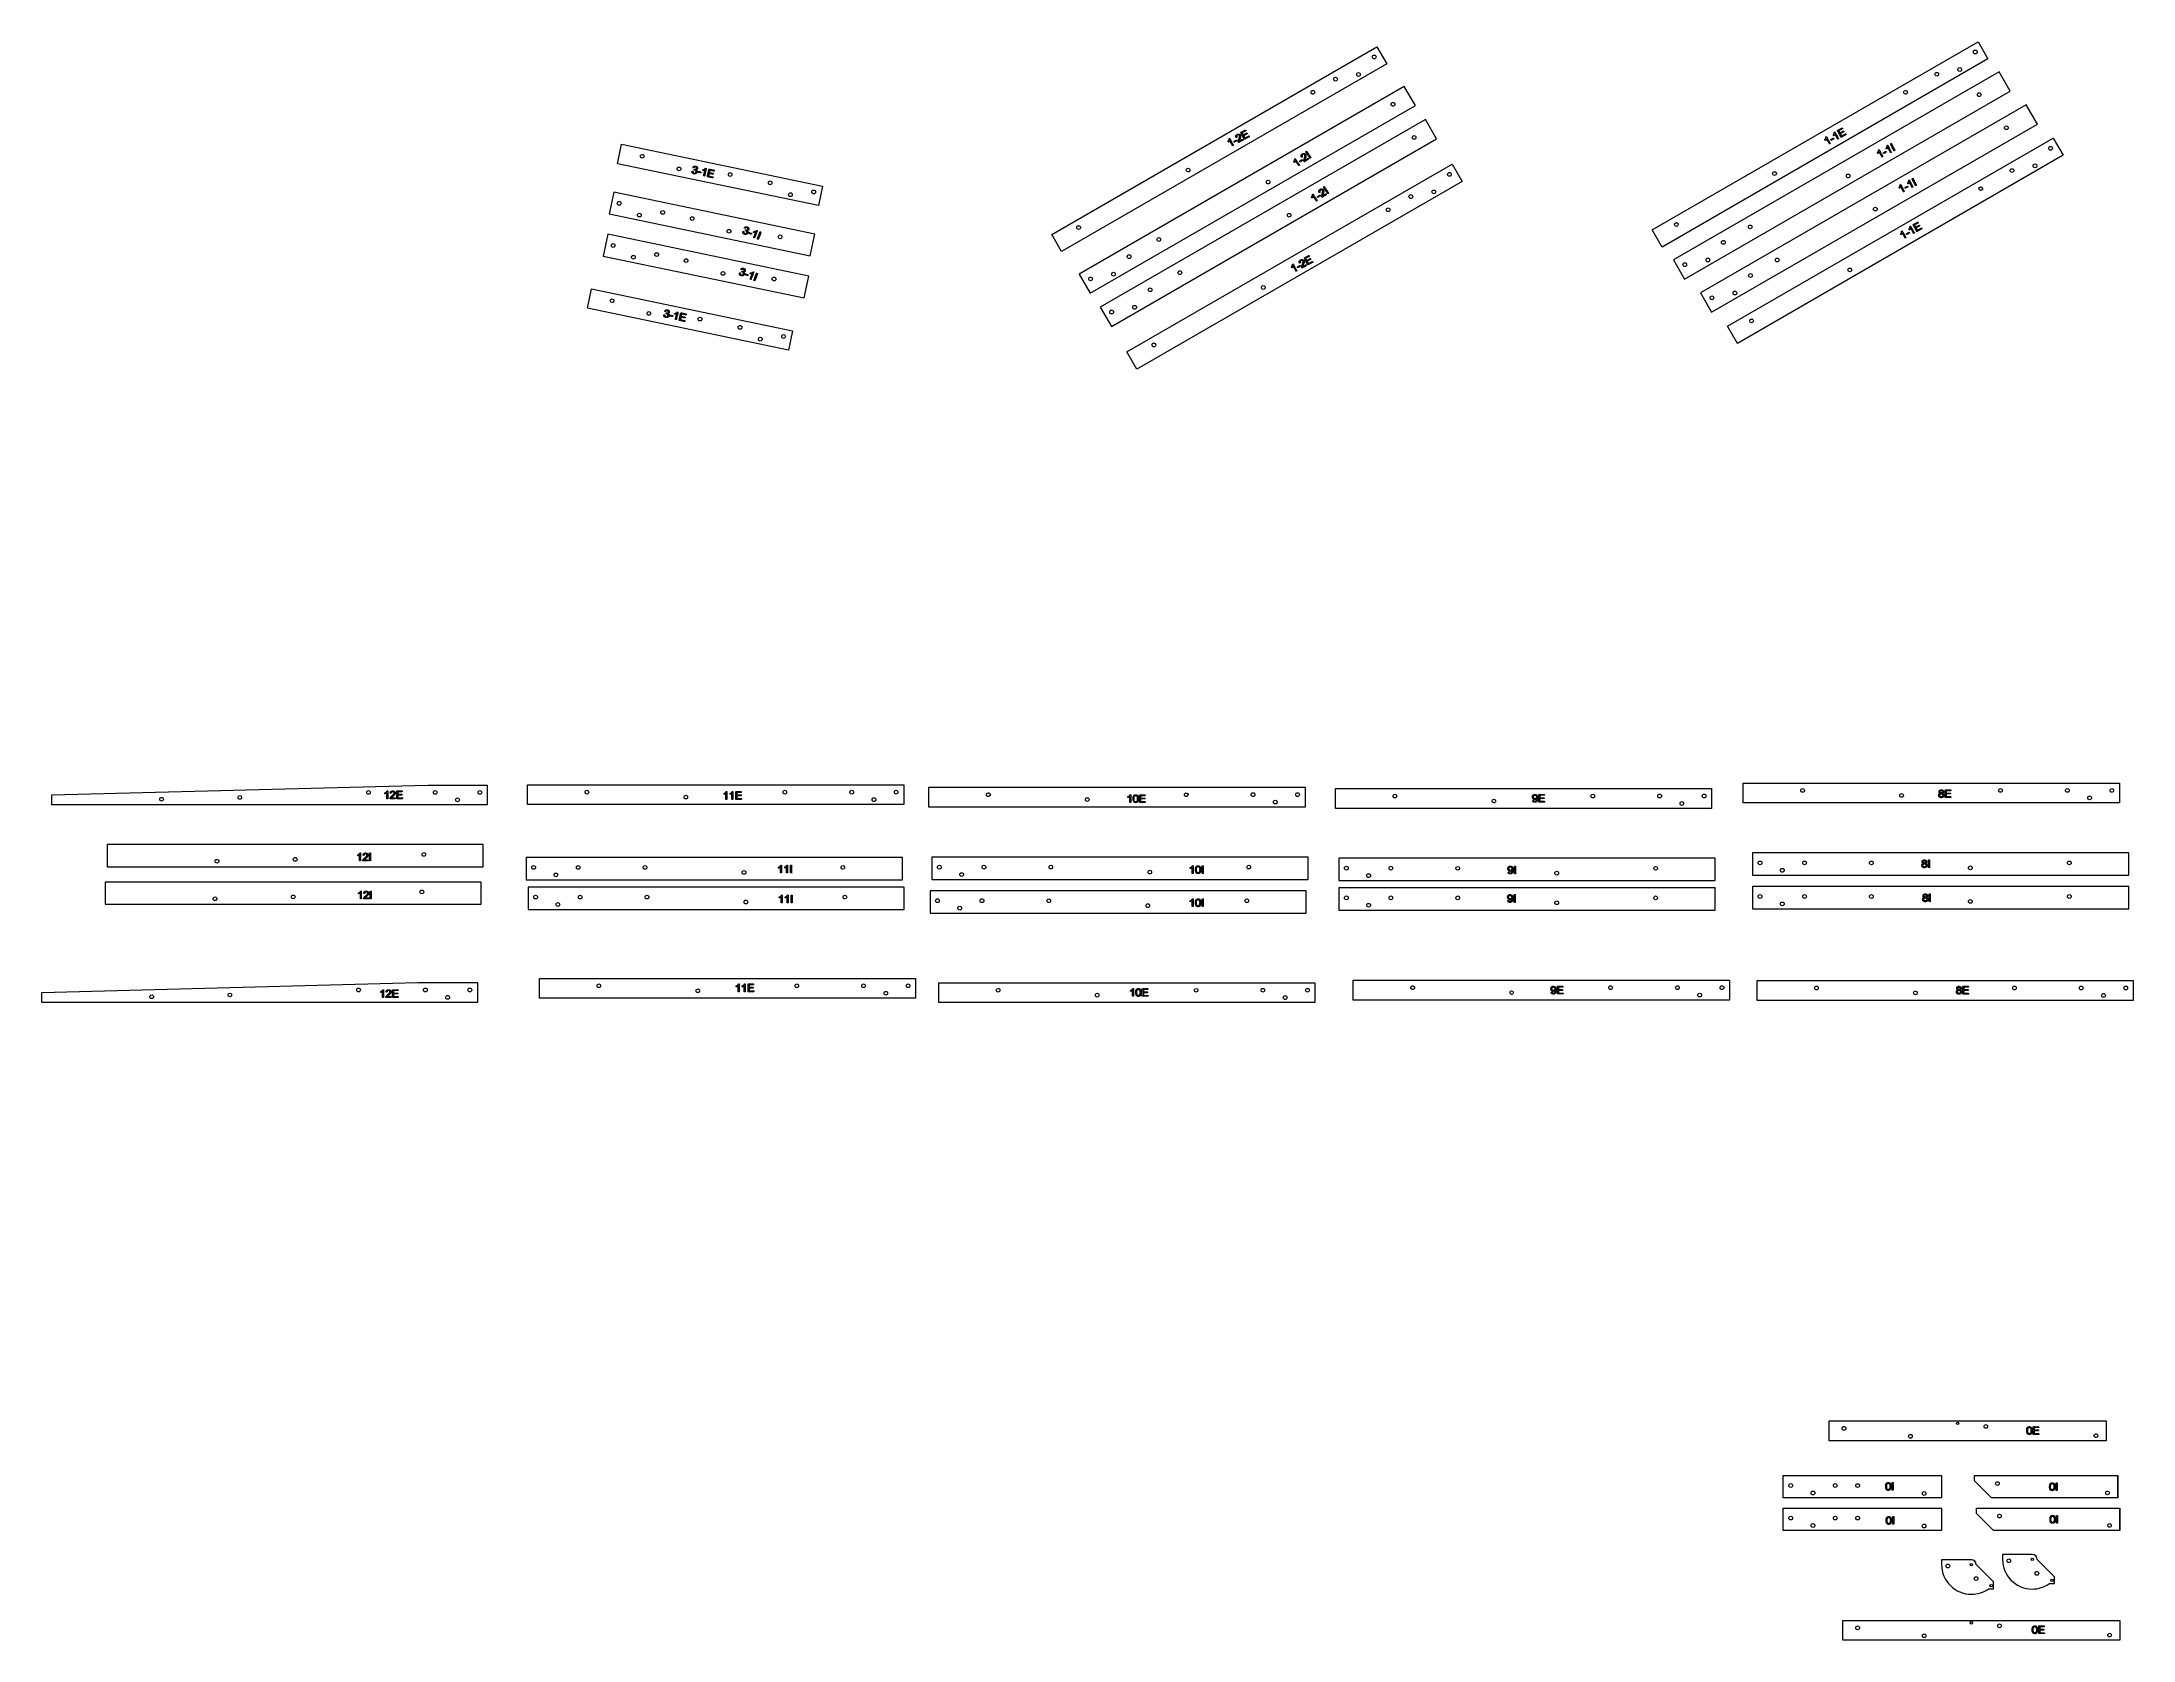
# Model space of a CAD drawing. Header units: millimetres. Extents: x -47944 to 26607, y -7127 to 10342.
# Drawn here: x -5839 to -472, y -5319 to -1217 of the extents above; entities that cross this region are included whole.
import ezdxf

# ---------------------------------------------------------------- set-up
doc = ezdxf.new("R2010")
doc.units = ezdxf.units.MM
doc.header["$MEASUREMENT"] = 0
doc.layers.add('CORTE', color=5, linetype='Continuous', lineweight=0)
doc.layers.add('MARCADO DE PISTAS', color=1, linetype='Continuous', lineweight=0)

# ---------------------------------------------------------------- blocks, each defined once
blk = doc.blocks.new('BLOCK 275')
at = {"layer": 'CORTE', "color": 255, "lineweight": 5}
blk.add_open_spline([(11.2443, 6.2003), (11.2443, 6.2034), (11.2418, 6.2059), (11.2387, 6.2059), (11.2356, 6.2059), (11.2331, 6.2034), (11.2331, 6.2003), (11.2331, 6.1972), (11.2356, 6.1947), (11.2387, 6.1947), (11.2418, 6.1947), (11.2443, 6.1972), (11.2443, 6.2003), (11.2443, 6.2003), (11.2443, 6.2003), (11.2443, 6.2003)], degree=3, knots=[0, 0, 0, 0, 1, 1, 1, 2, 2, 2, 3, 3, 3, 4, 4, 4, 5, 5, 5, 5], dxfattribs=at)
blk = doc.blocks.new('BLOCK 278')
at = {"layer": 'CORTE', "color": 255, "lineweight": 5}
blk.add_open_spline([(11.0438, 5.8933), (11.0438, 5.8964), (11.0413, 5.8989), (11.0382, 5.8989), (11.0351, 5.8989), (11.0326, 5.8964), (11.0326, 5.8933), (11.0326, 5.8902), (11.0351, 5.8877), (11.0382, 5.8877), (11.0413, 5.8877), (11.0438, 5.8902), (11.0438, 5.8933), (11.0438, 5.8933), (11.0438, 5.8933), (11.0438, 5.8933)], degree=3, knots=[0, 0, 0, 0, 1, 1, 1, 2, 2, 2, 3, 3, 3, 4, 4, 4, 5, 5, 5, 5], dxfattribs=at)
blk = doc.blocks.new('BLOCK 253')
at = {"layer": 'CORTE', "color": 255, "lineweight": 5}
blk.add_open_spline([(11.4719, 6.2302), (11.4719, 6.2332), (11.4694, 6.2358), (11.4663, 6.2358), (11.4632, 6.2358), (11.4607, 6.2332), (11.4607, 6.2302), (11.4607, 6.2271), (11.4632, 6.2246), (11.4663, 6.2246), (11.4694, 6.2246), (11.4719, 6.2271), (11.4719, 6.2302), (11.4719, 6.2302), (11.4719, 6.2302), (11.4719, 6.2302)], degree=3, knots=[0, 0, 0, 0, 1, 1, 1, 2, 2, 2, 3, 3, 3, 4, 4, 4, 5, 5, 5, 5], dxfattribs=at)
blk = doc.blocks.new('BLOCK 252')
at = {"layer": 'CORTE', "color": 255, "lineweight": 5}
blk.add_open_spline([(11.829, 6.2467), (11.829, 6.2467), (11.829, 6.187), (11.829, 6.187), (11.829, 6.187), (11.829, 6.2542), (11.829, 6.2542), (11.829, 6.2542), (11.829, 6.187), (11.829, 6.187), (11.829, 6.187), (11.4484, 6.187), (11.4484, 6.187), (11.4484, 6.187), (11.3971, 6.2383), (11.3971, 6.2383), (11.3971, 6.2383), (11.3971, 6.2542), (11.3971, 6.2542), (11.3971, 6.2542), (11.829, 6.2542), (11.829, 6.2542)], degree=3, knots=[0, 0, 0, 0, 1, 1, 1, 2, 2, 2, 3, 3, 3, 4, 4, 4, 5, 5, 5, 6, 6, 6, 7, 7, 7, 7], dxfattribs=at)
blk = doc.blocks.new('BLOCK 269')
at = {"layer": 'CORTE', "color": 255, "lineweight": 5}
blk.add_open_spline([(11.0438, 6.2243), (11.0438, 6.2274), (11.0413, 6.2299), (11.0382, 6.2299), (11.0351, 6.2299), (11.0326, 6.2274), (11.0326, 6.2243), (11.0326, 6.2212), (11.0351, 6.2187), (11.0382, 6.2187), (11.0413, 6.2187), (11.0438, 6.2212), (11.0438, 6.2243), (11.0438, 6.2243), (11.0438, 6.2243), (11.0438, 6.2243)], degree=3, knots=[0, 0, 0, 0, 1, 1, 1, 2, 2, 2, 3, 3, 3, 4, 4, 4, 5, 5, 5, 5], dxfattribs=at)
blk = doc.blocks.new('BLOCK 271')
at = {"layer": 'CORTE', "color": 255, "lineweight": 5}
blk.add_lwpolyline([(10.814, 6.187), (10.814, 6.2542), (11.2909, 6.2542), (11.2909, 6.187), (10.814, 6.187)], dxfattribs=at)
blk = doc.blocks.new('BLOCK 272')
at = {"layer": 'CORTE', "color": 255, "lineweight": 5}
blk.add_open_spline([(10.842, 6.2243), (10.842, 6.2274), (10.8395, 6.23), (10.8363, 6.23), (10.8332, 6.23), (10.8307, 6.2274), (10.8307, 6.2243), (10.8307, 6.2212), (10.8332, 6.2186), (10.8363, 6.2186), (10.8395, 6.2186), (10.842, 6.2212), (10.842, 6.2243), (10.842, 6.2243), (10.842, 6.2243), (10.842, 6.2243)], degree=3, knots=[0, 0, 0, 0, 1, 1, 1, 2, 2, 2, 3, 3, 3, 4, 4, 4, 5, 5, 5, 5], dxfattribs=at)
blk = doc.blocks.new('BLOCK 279')
at = {"layer": 'CORTE', "color": 255, "lineweight": 5}
blk.add_open_spline([(11.0438, 5.8933), (11.0438, 5.8964), (11.0413, 5.8989), (11.0382, 5.8989), (11.0351, 5.8989), (11.0326, 5.8964), (11.0326, 5.8933), (11.0326, 5.8902), (11.0351, 5.8877), (11.0382, 5.8877), (11.0413, 5.8877), (11.0438, 5.8902), (11.0438, 5.8933), (11.0438, 5.8933), (11.0438, 5.8933), (11.0438, 5.8933)], degree=3, knots=[0, 0, 0, 0, 1, 1, 1, 2, 2, 2, 3, 3, 3, 4, 4, 4, 5, 5, 5, 5], dxfattribs=at)
blk = doc.blocks.new('BLOCK 280')
at = {"layer": 'CORTE', "color": 255, "lineweight": 5}
blk.add_open_spline([(11.2443, 5.8693), (11.2443, 5.8724), (11.2418, 5.8749), (11.2387, 5.8749), (11.2356, 5.8749), (11.2331, 5.8724), (11.2331, 5.8693), (11.2331, 5.8662), (11.2356, 5.8637), (11.2387, 5.8637), (11.2418, 5.8637), (11.2443, 5.8662), (11.2443, 5.8693), (11.2443, 5.8693), (11.2443, 5.8693), (11.2443, 5.8693)], degree=3, knots=[0, 0, 0, 0, 1, 1, 1, 2, 2, 2, 3, 3, 3, 4, 4, 4, 5, 5, 5, 5], dxfattribs=at)
blk = doc.blocks.new('BLOCK 282')
at = {"layer": 'CORTE', "color": 255, "lineweight": 5}
blk.add_open_spline([(11.804, 5.8712), (11.804, 5.8743), (11.8015, 5.8768), (11.7985, 5.8768), (11.7954, 5.8768), (11.7928, 5.8743), (11.7928, 5.8712), (11.7928, 5.8681), (11.7954, 5.8656), (11.7985, 5.8656), (11.8015, 5.8656), (11.804, 5.8681), (11.804, 5.8712), (11.804, 5.8712), (11.804, 5.8712), (11.804, 5.8712)], degree=3, knots=[0, 0, 0, 0, 1, 1, 1, 2, 2, 2, 3, 3, 3, 4, 4, 4, 5, 5, 5, 5], dxfattribs=at)
blk = doc.blocks.new('BLOCK 277')
at = {"layer": 'CORTE', "color": 255, "lineweight": 5}
blk.add_lwpolyline([(11.829, 5.856), (11.2916, 5.856), (10.9931, 5.856), (10.9931, 5.9157), (11.2916, 5.9157), (11.829, 5.9157), (11.829, 5.856)], dxfattribs=at)
blk = doc.blocks.new('BLOCK 254')
at = {"layer": 'CORTE', "color": 255, "lineweight": 5}
blk.add_open_spline([(11.804, 6.2022), (11.804, 6.2053), (11.8015, 6.2078), (11.7985, 6.2078), (11.7954, 6.2078), (11.7928, 6.2053), (11.7928, 6.2022), (11.7928, 6.1991), (11.7954, 6.1966), (11.7985, 6.1966), (11.8015, 6.1966), (11.804, 6.1991), (11.804, 6.2022), (11.804, 6.2022), (11.804, 6.2022), (11.804, 6.2022)], degree=3, knots=[0, 0, 0, 0, 1, 1, 1, 2, 2, 2, 3, 3, 3, 4, 4, 4, 5, 5, 5, 5], dxfattribs=at)
blk = doc.blocks.new('BLOCK 281')
at = {"layer": 'CORTE', "color": 255, "lineweight": 5}
blk.add_open_spline([(11.4719, 5.8992), (11.4719, 5.9023), (11.4694, 5.9048), (11.4663, 5.9048), (11.4632, 5.9048), (11.4607, 5.9023), (11.4607, 5.8992), (11.4607, 5.8961), (11.4632, 5.8936), (11.4663, 5.8936), (11.4694, 5.8936), (11.4719, 5.8961), (11.4719, 5.8992), (11.4719, 5.8992), (11.4719, 5.8992), (11.4719, 5.8992)], degree=3, knots=[0, 0, 0, 0, 1, 1, 1, 2, 2, 2, 3, 3, 3, 4, 4, 4, 5, 5, 5, 5], dxfattribs=at)
blk = doc.blocks.new('BLOCK 283')
at = {"layer": 'CORTE', "color": 255, "lineweight": 5}
blk.add_open_spline([(11.3849, 5.9083), (11.3849, 5.9103), (11.3832, 5.912), (11.3812, 5.912), (11.3791, 5.912), (11.3775, 5.9103), (11.3775, 5.9083), (11.3775, 5.9062), (11.3791, 5.9045), (11.3812, 5.9045), (11.3832, 5.9045), (11.3849, 5.9062), (11.3849, 5.9083)], degree=3, knots=[0, 0, 0, 0, 1, 1, 1, 2, 2, 2, 3, 3, 3, 4, 4, 4, 4], dxfattribs=at)
blk = doc.blocks.new('BLOCK 257')
at = {"layer": 'CORTE', "color": 255, "lineweight": 5}
blk.add_open_spline([(11.2916, 6.0839), (11.2916, 6.0344), (11.3317, 5.9944), (11.3812, 5.9944), (11.3999, 5.9944), (11.4182, 6.0002), (11.4334, 6.0112)], degree=3, knots=[0, 0, 0, 0, 1, 1, 1, 2, 2, 2, 2], dxfattribs=at)
blk = doc.blocks.new('BLOCK 258')
at = {"layer": 'CORTE', "color": 255, "lineweight": 5}
blk.add_lwpolyline([(11.2916, 6.0988), (11.2916, 6.0839)], dxfattribs=at)
blk = doc.blocks.new('BLOCK 259')
at = {"layer": 'CORTE', "color": 255, "lineweight": 5}
blk.add_lwpolyline([(11.3812, 6.0988), (11.2916, 6.0988)], dxfattribs=at)
blk = doc.blocks.new('BLOCK 260')
at = {"layer": 'CORTE', "color": 255, "lineweight": 5}
blk.add_open_spline([(11.3961, 6.0839), (11.3961, 6.0922), (11.3894, 6.0988), (11.3812, 6.0988)], degree=3, dxfattribs=at)
blk = doc.blocks.new('BLOCK 261')
at = {"layer": 'CORTE', "color": 255, "lineweight": 5}
blk.add_lwpolyline([(11.4484, 6.0317), (11.3961, 6.0839)], dxfattribs=at)
blk = doc.blocks.new('BLOCK 262')
at = {"layer": 'CORTE', "color": 255, "lineweight": 5}
blk.add_open_spline([(11.3849, 6.0839), (11.3849, 6.086), (11.3832, 6.0876), (11.3812, 6.0876), (11.3791, 6.0876), (11.3775, 6.086), (11.3775, 6.0839), (11.3775, 6.0818), (11.3791, 6.0802), (11.3812, 6.0802), (11.3832, 6.0802), (11.3849, 6.0818), (11.3849, 6.0839)], degree=3, knots=[0, 0, 0, 0, 1, 1, 1, 2, 2, 2, 3, 3, 3, 4, 4, 4, 4], dxfattribs=at)
blk = doc.blocks.new('BLOCK 263')
at = {"layer": 'CORTE', "color": 255, "lineweight": 5}
blk.add_open_spline([(11.4446, 6.0206), (11.4446, 6.0226), (11.4429, 6.0243), (11.4409, 6.0243), (11.4388, 6.0243), (11.4371, 6.0226), (11.4371, 6.0206), (11.4371, 6.0185), (11.4388, 6.0168), (11.4409, 6.0168), (11.4429, 6.0168), (11.4446, 6.0185), (11.4446, 6.0206), (11.4446, 6.0206), (11.4446, 6.0206), (11.4446, 6.0206)], degree=3, knots=[0, 0, 0, 0, 1, 1, 1, 2, 2, 2, 3, 3, 3, 4, 4, 4, 5, 5, 5, 5], dxfattribs=at)
blk = doc.blocks.new('BLOCK 264')
at = {"layer": 'CORTE', "color": 255, "lineweight": 5}
blk.add_lwpolyline([(11.4334, 6.0112), (11.4484, 6.0112)], dxfattribs=at)
blk = doc.blocks.new('BLOCK 265')
at = {"layer": 'CORTE', "color": 255, "lineweight": 5}
blk.add_lwpolyline([(11.4484, 6.0112), (11.4484, 6.0317)], dxfattribs=at)
blk = doc.blocks.new('BLOCK 256')
at = {"layer": 'CORTE'}
for name in ['BLOCK 258', 'BLOCK 259', 'BLOCK 257', 'BLOCK 262', 'BLOCK 260', 'BLOCK 261', 'BLOCK 264', 'BLOCK 263', 'BLOCK 265']:
    blk.add_blockref(name, (0, 0), dxfattribs=at)
blk = doc.blocks.new('BLOCK 266')
at = {"layer": 'CORTE', "color": 255, "lineweight": 5}
blk.add_open_spline([(11.3161, 6.0797), (11.3161, 6.0828), (11.3136, 6.0853), (11.3105, 6.0853), (11.3075, 6.0853), (11.3049, 6.0828), (11.3049, 6.0797), (11.3049, 6.0766), (11.3075, 6.0741), (11.3105, 6.0741), (11.3136, 6.0741), (11.3161, 6.0766), (11.3161, 6.0797), (11.3161, 6.0797), (11.3161, 6.0797), (11.3161, 6.0797)], degree=3, knots=[0, 0, 0, 0, 1, 1, 1, 2, 2, 2, 3, 3, 3, 4, 4, 4, 5, 5, 5, 5], dxfattribs=at)
blk = doc.blocks.new('BLOCK 267')
at = {"layer": 'CORTE', "color": 255, "lineweight": 5}
blk.add_open_spline([(11.401, 6.0417), (11.401, 6.0448), (11.3985, 6.0473), (11.3954, 6.0473), (11.3923, 6.0473), (11.3898, 6.0448), (11.3898, 6.0417), (11.3898, 6.0386), (11.3923, 6.0361), (11.3954, 6.0361), (11.3985, 6.0361), (11.401, 6.0386), (11.401, 6.0417), (11.401, 6.0417), (11.401, 6.0417), (11.401, 6.0417)], degree=3, knots=[0, 0, 0, 0, 1, 1, 1, 2, 2, 2, 3, 3, 3, 4, 4, 4, 5, 5, 5, 5], dxfattribs=at)
blk = doc.blocks.new('BLOCK 255')
at = {"layer": 'CORTE'}
for name in ['BLOCK 256', 'BLOCK 266', 'BLOCK 267']:
    blk.add_blockref(name, (0, 0), dxfattribs=at)
blk = doc.blocks.new('BLOCK 273')
at = {"layer": 'CORTE', "color": 255, "lineweight": 5}
blk.add_open_spline([(10.9092, 6.2019), (10.9092, 6.2051), (10.9066, 6.2076), (10.9035, 6.2076), (10.9004, 6.2076), (10.8979, 6.2051), (10.8979, 6.2019), (10.8979, 6.1988), (10.9004, 6.1963), (10.9035, 6.1963), (10.9066, 6.1963), (10.9092, 6.1988), (10.9092, 6.2019), (10.9092, 6.2019), (10.9092, 6.2019), (10.9092, 6.2019)], degree=3, knots=[0, 0, 0, 0, 1, 1, 1, 2, 2, 2, 3, 3, 3, 4, 4, 4, 5, 5, 5, 5], dxfattribs=at)
blk = doc.blocks.new('BLOCK 274')
at = {"layer": 'CORTE', "color": 255, "lineweight": 5}
blk.add_open_spline([(10.9764, 6.2243), (10.9764, 6.2274), (10.9738, 6.23), (10.9707, 6.23), (10.9675, 6.23), (10.965, 6.2274), (10.965, 6.2243), (10.965, 6.2212), (10.9675, 6.2186), (10.9707, 6.2186), (10.9738, 6.2186), (10.9764, 6.2212), (10.9764, 6.2243), (10.9764, 6.2243), (10.9764, 6.2243), (10.9764, 6.2243)], degree=3, knots=[0, 0, 0, 0, 1, 1, 1, 2, 2, 2, 3, 3, 3, 4, 4, 4, 5, 5, 5, 5], dxfattribs=at)
blk = doc.blocks.new('BLOCK 8')
at = {"layer": 'CORTE', "color": 255, "lineweight": 5}
blk.add_open_spline([(-0.5322, 3.8794), (-0.5322, 3.8825), (-0.5347, 3.885), (-0.5378, 3.885), (-0.541, 3.885), (-0.5435, 3.8825), (-0.5435, 3.8794), (-0.5435, 3.8762), (-0.541, 3.8737), (-0.5378, 3.8737), (-0.5347, 3.8737), (-0.5322, 3.8762), (-0.5322, 3.8794), (-0.5322, 3.8794), (-0.5322, 3.8794), (-0.5322, 3.8794)], degree=3, knots=[0, 0, 0, 0, 1, 1, 1, 2, 2, 2, 3, 3, 3, 4, 4, 4, 5, 5, 5, 5], dxfattribs=at)
blk = doc.blocks.new('BLOCK 216')
at = {"layer": 'CORTE', "color": 255, "lineweight": 5}
blk.add_open_spline([(-3.6228, 3.7335), (-3.6228, 3.7366), (-3.6253, 3.7391), (-3.6284, 3.7391), (-3.6315, 3.7391), (-3.634, 3.7366), (-3.634, 3.7335), (-3.634, 3.7304), (-3.6315, 3.7279), (-3.6284, 3.7279), (-3.6253, 3.7279), (-3.6228, 3.7304), (-3.6228, 3.7335), (-3.6228, 3.7335), (-3.6228, 3.7335), (-3.6228, 3.7335)], degree=3, knots=[0, 0, 0, 0, 1, 1, 1, 2, 2, 2, 3, 3, 3, 4, 4, 4, 5, 5, 5, 5], dxfattribs=at)
blk = doc.blocks.new('BLOCK 217')
at = {"layer": 'CORTE', "color": 255, "lineweight": 5}
blk.add_open_spline([(-2.9988, 3.7541), (-2.9988, 3.7572), (-3.0013, 3.7597), (-3.0044, 3.7597), (-3.0075, 3.7597), (-3.01, 3.7572), (-3.01, 3.7541), (-3.01, 3.751), (-3.0075, 3.7485), (-3.0044, 3.7485), (-3.0013, 3.7485), (-2.9988, 3.751), (-2.9988, 3.7541), (-2.9988, 3.7541), (-2.9988, 3.7541), (-2.9988, 3.7541)], degree=3, knots=[0, 0, 0, 0, 1, 1, 1, 2, 2, 2, 3, 3, 3, 4, 4, 4, 5, 5, 5, 5], dxfattribs=at)
blk = doc.blocks.new('BLOCK 218')
at = {"layer": 'CORTE', "color": 255, "lineweight": 5}
blk.add_open_spline([(-3.3869, 3.7392), (-3.3869, 3.7423), (-3.3894, 3.7448), (-3.3925, 3.7448), (-3.3956, 3.7448), (-3.3981, 3.7423), (-3.3981, 3.7392), (-3.3981, 3.7361), (-3.3956, 3.7336), (-3.3925, 3.7336), (-3.3894, 3.7336), (-3.3869, 3.7361), (-3.3869, 3.7392), (-3.3869, 3.7392), (-3.3869, 3.7392), (-3.3869, 3.7392)], degree=3, knots=[0, 0, 0, 0, 1, 1, 1, 2, 2, 2, 3, 3, 3, 4, 4, 4, 5, 5, 5, 5], dxfattribs=at)
blk = doc.blocks.new('BLOCK 219')
at = {"layer": 'CORTE', "color": 255, "lineweight": 5}
blk.add_lwpolyline([(-2.8252, 3.7168), (-2.8252, 3.784), (-3.9597, 3.784), (-3.9597, 3.7168), (-2.8252, 3.7168)], dxfattribs=at)
blk = doc.blocks.new('BLOCK 215')
at = {"layer": 'CORTE'}
for name in ['BLOCK 219', 'BLOCK 216', 'BLOCK 218', 'BLOCK 217']:
    blk.add_blockref(name, (0, 0), dxfattribs=at)
blk = doc.blocks.new('BLOCK 6')
at = {"layer": 'CORTE', "color": 255, "lineweight": 5}
blk.add_open_spline([(0.4007, 3.8794), (0.4007, 3.8824), (0.3982, 3.8849), (0.3951, 3.8849), (0.392, 3.8849), (0.3895, 3.8824), (0.3895, 3.8794), (0.3895, 3.8763), (0.392, 3.8738), (0.3951, 3.8738), (0.3982, 3.8738), (0.4007, 3.8763), (0.4007, 3.8794), (0.4007, 3.8794), (0.4007, 3.8794), (0.4007, 3.8794)], degree=3, knots=[0, 0, 0, 0, 1, 1, 1, 2, 2, 2, 3, 3, 3, 4, 4, 4, 5, 5, 5, 5], dxfattribs=at)
blk = doc.blocks.new('BLOCK 238')
at = {"layer": 'CORTE', "color": 255, "lineweight": 5}
blk.add_open_spline([(-1.3083, 3.2075), (-1.3083, 3.2105), (-1.3109, 3.213), (-1.314, 3.213), (-1.3171, 3.213), (-1.3196, 3.2105), (-1.3196, 3.2075), (-1.3196, 3.2043), (-1.3171, 3.2019), (-1.314, 3.2019), (-1.3109, 3.2019), (-1.3083, 3.2043), (-1.3083, 3.2075), (-1.3083, 3.2075), (-1.3083, 3.2075), (-1.3083, 3.2075)], degree=3, knots=[0, 0, 0, 0, 1, 1, 1, 2, 2, 2, 3, 3, 3, 4, 4, 4, 5, 5, 5, 5], dxfattribs=at)
blk = doc.blocks.new('BLOCK 239')
at = {"layer": 'CORTE', "color": 255, "lineweight": 5}
blk.add_open_spline([(-0.7113, 3.2075), (-0.7113, 3.2105), (-0.7138, 3.213), (-0.7169, 3.213), (-0.72, 3.213), (-0.7225, 3.2105), (-0.7225, 3.2075), (-0.7225, 3.2043), (-0.72, 3.2019), (-0.7169, 3.2019), (-0.7138, 3.2019), (-0.7113, 3.2043), (-0.7113, 3.2075), (-0.7113, 3.2075), (-0.7113, 3.2075), (-0.7113, 3.2075)], degree=3, knots=[0, 0, 0, 0, 1, 1, 1, 2, 2, 2, 3, 3, 3, 4, 4, 4, 5, 5, 5, 5], dxfattribs=at)
blk = doc.blocks.new('BLOCK 240')
at = {"layer": 'CORTE', "color": 255, "lineweight": 5}
blk.add_open_spline([(-1.0098, 3.1925), (-1.0098, 3.1956), (-1.0123, 3.1981), (-1.0154, 3.1981), (-1.0185, 3.1981), (-1.021, 3.1956), (-1.021, 3.1925), (-1.021, 3.1894), (-1.0185, 3.1869), (-1.0154, 3.1869), (-1.0123, 3.1869), (-1.0098, 3.1894), (-1.0098, 3.1925), (-1.0098, 3.1925), (-1.0098, 3.1925), (-1.0098, 3.1925)], degree=3, knots=[0, 0, 0, 0, 1, 1, 1, 2, 2, 2, 3, 3, 3, 4, 4, 4, 5, 5, 5, 5], dxfattribs=at)
blk = doc.blocks.new('BLOCK 241')
at = {"layer": 'CORTE', "color": 255, "lineweight": 5}
blk.add_lwpolyline([(-1.4931, 3.1701), (-1.4931, 3.2298), (-0.3586, 3.2298), (-0.3586, 3.1701), (-1.4931, 3.1701)], dxfattribs=at)
blk = doc.blocks.new('BLOCK 242')
at = {"layer": 'CORTE', "color": 255, "lineweight": 5}
blk.add_open_spline([(-0.5097, 3.2075), (-0.5097, 3.2106), (-0.5122, 3.2131), (-0.5154, 3.2131), (-0.5185, 3.2131), (-0.521, 3.2106), (-0.521, 3.2075), (-0.521, 3.2043), (-0.5185, 3.2018), (-0.5154, 3.2018), (-0.5122, 3.2018), (-0.5097, 3.2043), (-0.5097, 3.2075), (-0.5097, 3.2075), (-0.5097, 3.2075), (-0.5097, 3.2075)], degree=3, knots=[0, 0, 0, 0, 1, 1, 1, 2, 2, 2, 3, 3, 3, 4, 4, 4, 5, 5, 5, 5], dxfattribs=at)
blk = doc.blocks.new('BLOCK 243')
at = {"layer": 'CORTE', "color": 255, "lineweight": 5}
blk.add_open_spline([(-0.4425, 3.185), (-0.4425, 3.1882), (-0.4451, 3.1907), (-0.4482, 3.1907), (-0.4513, 3.1907), (-0.4539, 3.1882), (-0.4539, 3.185), (-0.4539, 3.1819), (-0.4513, 3.1794), (-0.4482, 3.1794), (-0.4451, 3.1794), (-0.4425, 3.1819), (-0.4425, 3.185), (-0.4425, 3.185), (-0.4425, 3.185), (-0.4425, 3.185)], degree=3, knots=[0, 0, 0, 0, 1, 1, 1, 2, 2, 2, 3, 3, 3, 4, 4, 4, 5, 5, 5, 5], dxfattribs=at)
blk = doc.blocks.new('BLOCK 244')
at = {"layer": 'CORTE', "color": 255, "lineweight": 5}
blk.add_open_spline([(-0.3754, 3.2075), (-0.3754, 3.2106), (-0.3779, 3.2131), (-0.381, 3.2131), (-0.3842, 3.2131), (-0.3867, 3.2106), (-0.3867, 3.2075), (-0.3867, 3.2043), (-0.3842, 3.2018), (-0.381, 3.2018), (-0.3779, 3.2018), (-0.3754, 3.2043), (-0.3754, 3.2075), (-0.3754, 3.2075), (-0.3754, 3.2075), (-0.3754, 3.2075)], degree=3, knots=[0, 0, 0, 0, 1, 1, 1, 2, 2, 2, 3, 3, 3, 4, 4, 4, 5, 5, 5, 5], dxfattribs=at)
blk = doc.blocks.new('BLOCK 237')
at = {"layer": 'CORTE'}
for name in ['BLOCK 241', 'BLOCK 238', 'BLOCK 240', 'BLOCK 239', 'BLOCK 242', 'BLOCK 243', 'BLOCK 244']:
    blk.add_blockref(name, (0, 0), dxfattribs=at)
blk = doc.blocks.new('BLOCK 5')
at = {"layer": 'CORTE', "color": 255, "lineweight": 5}
blk.add_open_spline([(-0.1964, 3.8794), (-0.1964, 3.8824), (-0.1989, 3.8849), (-0.202, 3.8849), (-0.2051, 3.8849), (-0.2076, 3.8824), (-0.2076, 3.8794), (-0.2076, 3.8763), (-0.2051, 3.8738), (-0.202, 3.8738), (-0.1989, 3.8738), (-0.1964, 3.8763), (-0.1964, 3.8794), (-0.1964, 3.8794), (-0.1964, 3.8794), (-0.1964, 3.8794)], degree=3, knots=[0, 0, 0, 0, 1, 1, 1, 2, 2, 2, 3, 3, 3, 4, 4, 4, 5, 5, 5, 5], dxfattribs=at)
blk = doc.blocks.new('BLOCK 231')
at = {"layer": 'CORTE', "color": 255, "lineweight": 5}
blk.add_open_spline([(-1.3702, 3.7634), (-1.3702, 3.7665), (-1.3727, 3.769), (-1.3758, 3.769), (-1.3789, 3.769), (-1.3814, 3.7665), (-1.3814, 3.7634), (-1.3814, 3.7603), (-1.3789, 3.7578), (-1.3758, 3.7578), (-1.3727, 3.7578), (-1.3702, 3.7603), (-1.3702, 3.7634), (-1.3702, 3.7634), (-1.3702, 3.7634), (-1.3702, 3.7634)], degree=3, knots=[0, 0, 0, 0, 1, 1, 1, 2, 2, 2, 3, 3, 3, 4, 4, 4, 5, 5, 5, 5], dxfattribs=at)
blk = doc.blocks.new('BLOCK 229')
at = {"layer": 'CORTE', "color": 255, "lineweight": 5}
blk.add_lwpolyline([(-0.5996, 3.7933), (-1.734, 3.7933)], dxfattribs=at)
blk = doc.blocks.new('BLOCK 230')
at = {"layer": 'CORTE', "color": 255, "lineweight": 5}
blk.add_lwpolyline([(-0.5996, 3.7933), (-1.734, 3.7933), (-1.734, 3.7261), (-0.5996, 3.7261), (-0.5996, 3.7933)], dxfattribs=at)
blk = doc.blocks.new('BLOCK 232')
at = {"layer": 'CORTE', "color": 255, "lineweight": 5}
blk.add_open_spline([(-0.7731, 3.7634), (-0.7731, 3.7665), (-0.7756, 3.769), (-0.7787, 3.769), (-0.7818, 3.769), (-0.7843, 3.7665), (-0.7843, 3.7634), (-0.7843, 3.7603), (-0.7818, 3.7578), (-0.7787, 3.7578), (-0.7756, 3.7578), (-0.7731, 3.7603), (-0.7731, 3.7634), (-0.7731, 3.7634), (-0.7731, 3.7634), (-0.7731, 3.7634)], degree=3, knots=[0, 0, 0, 0, 1, 1, 1, 2, 2, 2, 3, 3, 3, 4, 4, 4, 5, 5, 5, 5], dxfattribs=at)
blk = doc.blocks.new('BLOCK 233')
at = {"layer": 'CORTE', "color": 255, "lineweight": 5}
blk.add_open_spline([(-1.0716, 3.7485), (-1.0716, 3.7516), (-1.0741, 3.7541), (-1.0772, 3.7541), (-1.0803, 3.7541), (-1.0828, 3.7516), (-1.0828, 3.7485), (-1.0828, 3.7454), (-1.0803, 3.7429), (-1.0772, 3.7429), (-1.0741, 3.7429), (-1.0716, 3.7454), (-1.0716, 3.7485), (-1.0716, 3.7485), (-1.0716, 3.7485), (-1.0716, 3.7485)], degree=3, knots=[0, 0, 0, 0, 1, 1, 1, 2, 2, 2, 3, 3, 3, 4, 4, 4, 5, 5, 5, 5], dxfattribs=at)
blk = doc.blocks.new('BLOCK 234')
at = {"layer": 'CORTE', "color": 255, "lineweight": 5}
blk.add_open_spline([(-1.706, 3.7634), (-1.706, 3.7665), (-1.7085, 3.7691), (-1.7116, 3.7691), (-1.7148, 3.7691), (-1.7173, 3.7665), (-1.7173, 3.7634), (-1.7173, 3.7603), (-1.7148, 3.7577), (-1.7116, 3.7577), (-1.7085, 3.7577), (-1.706, 3.7603), (-1.706, 3.7634), (-1.706, 3.7634), (-1.706, 3.7634), (-1.706, 3.7634)], degree=3, knots=[0, 0, 0, 0, 1, 1, 1, 2, 2, 2, 3, 3, 3, 4, 4, 4, 5, 5, 5, 5], dxfattribs=at)
blk = doc.blocks.new('BLOCK 235')
at = {"layer": 'CORTE', "color": 255, "lineweight": 5}
blk.add_open_spline([(-1.6388, 3.741), (-1.6388, 3.7441), (-1.6413, 3.7467), (-1.6445, 3.7467), (-1.6476, 3.7467), (-1.6501, 3.7441), (-1.6501, 3.741), (-1.6501, 3.7379), (-1.6476, 3.7353), (-1.6445, 3.7353), (-1.6413, 3.7353), (-1.6388, 3.7379), (-1.6388, 3.741), (-1.6388, 3.741), (-1.6388, 3.741), (-1.6388, 3.741)], degree=3, knots=[0, 0, 0, 0, 1, 1, 1, 2, 2, 2, 3, 3, 3, 4, 4, 4, 5, 5, 5, 5], dxfattribs=at)
blk = doc.blocks.new('BLOCK 236')
at = {"layer": 'CORTE', "color": 255, "lineweight": 5}
blk.add_open_spline([(-1.5716, 3.7634), (-1.5716, 3.7665), (-1.5742, 3.7691), (-1.5773, 3.7691), (-1.5804, 3.7691), (-1.583, 3.7665), (-1.583, 3.7634), (-1.583, 3.7603), (-1.5804, 3.7577), (-1.5773, 3.7577), (-1.5742, 3.7577), (-1.5716, 3.7603), (-1.5716, 3.7634), (-1.5716, 3.7634), (-1.5716, 3.7634), (-1.5716, 3.7634)], degree=3, knots=[0, 0, 0, 0, 1, 1, 1, 2, 2, 2, 3, 3, 3, 4, 4, 4, 5, 5, 5, 5], dxfattribs=at)
blk = doc.blocks.new('BLOCK 228')
at = {"layer": 'CORTE'}
for name in ['BLOCK 229', 'BLOCK 230', 'BLOCK 234', 'BLOCK 235', 'BLOCK 236', 'BLOCK 231', 'BLOCK 233', 'BLOCK 232']:
    blk.add_blockref(name, (0, 0), dxfattribs=at)
blk = doc.blocks.new('BLOCK 7')
at = {"layer": 'CORTE', "color": 255, "lineweight": 5}
blk.add_open_spline([(0.1022, 3.8644), (0.1022, 3.8675), (0.0997, 3.87), (0.0966, 3.87), (0.0935, 3.87), (0.091, 3.8675), (0.091, 3.8644), (0.091, 3.8613), (0.0935, 3.8588), (0.0966, 3.8588), (0.0997, 3.8588), (0.1022, 3.8613), (0.1022, 3.8644), (0.1022, 3.8644), (0.1022, 3.8644), (0.1022, 3.8644)], degree=3, knots=[0, 0, 0, 0, 1, 1, 1, 2, 2, 2, 3, 3, 3, 4, 4, 4, 5, 5, 5, 5], dxfattribs=at)
blk = doc.blocks.new('BLOCK 199')
at = {"layer": 'CORTE', "color": 255, "lineweight": 5}
blk.add_lwpolyline([(-1.734, 3.6493), (-2.8685, 3.6493)], dxfattribs=at)
blk = doc.blocks.new('BLOCK 200')
at = {"layer": 'CORTE', "color": 255, "lineweight": 5}
blk.add_lwpolyline([(-1.734, 3.6493), (-2.8685, 3.6493), (-2.8685, 3.5821), (-1.734, 3.5821), (-1.734, 3.6493)], dxfattribs=at)
blk = doc.blocks.new('BLOCK 201')
at = {"layer": 'CORTE', "color": 255, "lineweight": 5}
blk.add_open_spline([(-2.5046, 3.6194), (-2.5046, 3.6225), (-2.5071, 3.625), (-2.5102, 3.625), (-2.5133, 3.625), (-2.5158, 3.6225), (-2.5158, 3.6194), (-2.5158, 3.6163), (-2.5133, 3.6138), (-2.5102, 3.6138), (-2.5071, 3.6138), (-2.5046, 3.6163), (-2.5046, 3.6194), (-2.5046, 3.6194), (-2.5046, 3.6194), (-2.5046, 3.6194)], degree=3, knots=[0, 0, 0, 0, 1, 1, 1, 2, 2, 2, 3, 3, 3, 4, 4, 4, 5, 5, 5, 5], dxfattribs=at)
blk = doc.blocks.new('BLOCK 202')
at = {"layer": 'CORTE', "color": 255, "lineweight": 5}
blk.add_open_spline([(-1.9076, 3.6194), (-1.9076, 3.6225), (-1.9101, 3.625), (-1.9131, 3.625), (-1.9162, 3.625), (-1.9187, 3.6225), (-1.9187, 3.6194), (-1.9187, 3.6163), (-1.9162, 3.6138), (-1.9131, 3.6138), (-1.9101, 3.6138), (-1.9076, 3.6163), (-1.9076, 3.6194), (-1.9076, 3.6194), (-1.9076, 3.6194), (-1.9076, 3.6194)], degree=3, knots=[0, 0, 0, 0, 1, 1, 1, 2, 2, 2, 3, 3, 3, 4, 4, 4, 5, 5, 5, 5], dxfattribs=at)
blk = doc.blocks.new('BLOCK 203')
at = {"layer": 'CORTE', "color": 255, "lineweight": 5}
blk.add_open_spline([(-2.2061, 3.6045), (-2.2061, 3.6076), (-2.2086, 3.6101), (-2.2117, 3.6101), (-2.2148, 3.6101), (-2.2173, 3.6076), (-2.2173, 3.6045), (-2.2173, 3.6014), (-2.2148, 3.5989), (-2.2117, 3.5989), (-2.2086, 3.5989), (-2.2061, 3.6014), (-2.2061, 3.6045), (-2.2061, 3.6045), (-2.2061, 3.6045), (-2.2061, 3.6045)], degree=3, knots=[0, 0, 0, 0, 1, 1, 1, 2, 2, 2, 3, 3, 3, 4, 4, 4, 5, 5, 5, 5], dxfattribs=at)
blk = doc.blocks.new('BLOCK 204')
at = {"layer": 'CORTE', "color": 255, "lineweight": 5}
blk.add_open_spline([(-2.8404, 3.6194), (-2.8404, 3.6225), (-2.8429, 3.6251), (-2.8461, 3.6251), (-2.8492, 3.6251), (-2.8517, 3.6225), (-2.8517, 3.6194), (-2.8517, 3.6163), (-2.8492, 3.6138), (-2.8461, 3.6138), (-2.8429, 3.6138), (-2.8404, 3.6163), (-2.8404, 3.6194), (-2.8404, 3.6194), (-2.8404, 3.6194), (-2.8404, 3.6194)], degree=3, knots=[0, 0, 0, 0, 1, 1, 1, 2, 2, 2, 3, 3, 3, 4, 4, 4, 5, 5, 5, 5], dxfattribs=at)
blk = doc.blocks.new('BLOCK 205')
at = {"layer": 'CORTE', "color": 255, "lineweight": 5}
blk.add_open_spline([(-2.7732, 3.597), (-2.7732, 3.6001), (-2.7758, 3.6027), (-2.7789, 3.6027), (-2.782, 3.6027), (-2.7846, 3.6001), (-2.7846, 3.597), (-2.7846, 3.5939), (-2.782, 3.5913), (-2.7789, 3.5913), (-2.7758, 3.5913), (-2.7732, 3.5939), (-2.7732, 3.597), (-2.7732, 3.597), (-2.7732, 3.597), (-2.7732, 3.597)], degree=3, knots=[0, 0, 0, 0, 1, 1, 1, 2, 2, 2, 3, 3, 3, 4, 4, 4, 5, 5, 5, 5], dxfattribs=at)
blk = doc.blocks.new('BLOCK 206')
at = {"layer": 'CORTE', "color": 255, "lineweight": 5}
blk.add_open_spline([(-2.7061, 3.6194), (-2.7061, 3.6225), (-2.7086, 3.6251), (-2.7117, 3.6251), (-2.7149, 3.6251), (-2.7174, 3.6225), (-2.7174, 3.6194), (-2.7174, 3.6163), (-2.7149, 3.6138), (-2.7117, 3.6138), (-2.7086, 3.6138), (-2.7061, 3.6163), (-2.7061, 3.6194), (-2.7061, 3.6194), (-2.7061, 3.6194), (-2.7061, 3.6194)], degree=3, knots=[0, 0, 0, 0, 1, 1, 1, 2, 2, 2, 3, 3, 3, 4, 4, 4, 5, 5, 5, 5], dxfattribs=at)
blk = doc.blocks.new('BLOCK 198')
at = {"layer": 'CORTE'}
for name in ['BLOCK 199', 'BLOCK 200', 'BLOCK 204', 'BLOCK 205', 'BLOCK 206', 'BLOCK 201', 'BLOCK 203', 'BLOCK 202']:
    blk.add_blockref(name, (0, 0), dxfattribs=at)
blk = doc.blocks.new('BLOCK 12')
at = {"layer": 'CORTE', "color": 255, "lineweight": 5}
blk.add_open_spline([(-0.2131, 3.7037), (-0.2131, 3.7068), (-0.2156, 3.7093), (-0.2187, 3.7093), (-0.2218, 3.7093), (-0.2243, 3.7068), (-0.2243, 3.7037), (-0.2243, 3.7006), (-0.2218, 3.6981), (-0.2187, 3.6981), (-0.2156, 3.6981), (-0.2131, 3.7006), (-0.2131, 3.7037), (-0.2131, 3.7037), (-0.2131, 3.7037), (-0.2131, 3.7037)], degree=3, knots=[0, 0, 0, 0, 1, 1, 1, 2, 2, 2, 3, 3, 3, 4, 4, 4, 5, 5, 5, 5], dxfattribs=at)
blk = doc.blocks.new('BLOCK 13')
at = {"layer": 'CORTE', "color": 255, "lineweight": 5}
blk.add_open_spline([(0.384, 3.7037), (0.384, 3.7068), (0.3815, 3.7093), (0.3784, 3.7093), (0.3753, 3.7093), (0.3728, 3.7068), (0.3728, 3.7037), (0.3728, 3.7006), (0.3753, 3.6981), (0.3784, 3.6981), (0.3815, 3.6981), (0.384, 3.7006), (0.384, 3.7037), (0.384, 3.7037), (0.384, 3.7037), (0.384, 3.7037)], degree=3, knots=[0, 0, 0, 0, 1, 1, 1, 2, 2, 2, 3, 3, 3, 4, 4, 4, 5, 5, 5, 5], dxfattribs=at)
blk = doc.blocks.new('BLOCK 14')
at = {"layer": 'CORTE', "color": 255, "lineweight": 5}
blk.add_open_spline([(0.0854, 3.6888), (0.0854, 3.6919), (0.0829, 3.6943), (0.0798, 3.6943), (0.0768, 3.6943), (0.0743, 3.6919), (0.0743, 3.6888), (0.0743, 3.6857), (0.0768, 3.6832), (0.0798, 3.6832), (0.0829, 3.6832), (0.0854, 3.6857), (0.0854, 3.6888), (0.0854, 3.6888), (0.0854, 3.6888), (0.0854, 3.6888)], degree=3, knots=[0, 0, 0, 0, 1, 1, 1, 2, 2, 2, 3, 3, 3, 4, 4, 4, 5, 5, 5, 5], dxfattribs=at)
blk = doc.blocks.new('BLOCK 15')
at = {"layer": 'CORTE', "color": 255, "lineweight": 5}
blk.add_lwpolyline([(-0.3978, 3.6664), (-0.3978, 3.7261), (0.7366, 3.7261), (0.7366, 3.6664), (-0.3978, 3.6664)], dxfattribs=at)
blk = doc.blocks.new('BLOCK 16')
at = {"layer": 'CORTE', "color": 255, "lineweight": 5}
blk.add_open_spline([(0.5856, 3.7037), (0.5856, 3.7068), (0.583, 3.7094), (0.5799, 3.7094), (0.5768, 3.7094), (0.5742, 3.7068), (0.5742, 3.7037), (0.5742, 3.7006), (0.5768, 3.698), (0.5799, 3.698), (0.583, 3.698), (0.5856, 3.7006), (0.5856, 3.7037), (0.5856, 3.7037), (0.5856, 3.7037), (0.5856, 3.7037)], degree=3, knots=[0, 0, 0, 0, 1, 1, 1, 2, 2, 2, 3, 3, 3, 4, 4, 4, 5, 5, 5, 5], dxfattribs=at)
blk = doc.blocks.new('BLOCK 17')
at = {"layer": 'CORTE', "color": 255, "lineweight": 5}
blk.add_open_spline([(0.6527, 3.6813), (0.6527, 3.6844), (0.6502, 3.687), (0.6471, 3.687), (0.6439, 3.687), (0.6414, 3.6844), (0.6414, 3.6813), (0.6414, 3.6782), (0.6439, 3.6756), (0.6471, 3.6756), (0.6502, 3.6756), (0.6527, 3.6782), (0.6527, 3.6813), (0.6527, 3.6813), (0.6527, 3.6813), (0.6527, 3.6813)], degree=3, knots=[0, 0, 0, 0, 1, 1, 1, 2, 2, 2, 3, 3, 3, 4, 4, 4, 5, 5, 5, 5], dxfattribs=at)
blk = doc.blocks.new('BLOCK 18')
at = {"layer": 'CORTE', "color": 255, "lineweight": 5}
blk.add_open_spline([(0.7199, 3.7037), (0.7199, 3.7068), (0.7174, 3.7094), (0.7142, 3.7094), (0.7111, 3.7094), (0.7086, 3.7068), (0.7086, 3.7037), (0.7086, 3.7006), (0.7111, 3.698), (0.7142, 3.698), (0.7174, 3.698), (0.7199, 3.7006), (0.7199, 3.7037), (0.7199, 3.7037), (0.7199, 3.7037), (0.7199, 3.7037)], degree=3, knots=[0, 0, 0, 0, 1, 1, 1, 2, 2, 2, 3, 3, 3, 4, 4, 4, 5, 5, 5, 5], dxfattribs=at)
blk = doc.blocks.new('BLOCK 11')
at = {"layer": 'CORTE'}
for name in ['BLOCK 15', 'BLOCK 12', 'BLOCK 14', 'BLOCK 13', 'BLOCK 16', 'BLOCK 17', 'BLOCK 18']:
    blk.add_blockref(name, (0, 0), dxfattribs=at)
blk = doc.blocks.new('BLOCK 222')
at = {"layer": 'CORTE', "color": 255, "lineweight": 5}
blk.add_open_spline([(-3.6827, 3.3246), (-3.6827, 3.3277), (-3.6852, 3.3302), (-3.6883, 3.3302), (-3.6914, 3.3302), (-3.6939, 3.3277), (-3.6939, 3.3246), (-3.6939, 3.3215), (-3.6914, 3.319), (-3.6883, 3.319), (-3.6852, 3.319), (-3.6827, 3.3215), (-3.6827, 3.3246), (-3.6827, 3.3246), (-3.6827, 3.3246), (-3.6827, 3.3246)], degree=3, knots=[0, 0, 0, 0, 1, 1, 1, 2, 2, 2, 3, 3, 3, 4, 4, 4, 5, 5, 5, 5], dxfattribs=at)
blk = doc.blocks.new('BLOCK 223')
at = {"layer": 'CORTE', "color": 255, "lineweight": 5}
blk.add_open_spline([(-3.0587, 3.3452), (-3.0587, 3.3483), (-3.0612, 3.3508), (-3.0643, 3.3508), (-3.0674, 3.3508), (-3.0699, 3.3483), (-3.0699, 3.3452), (-3.0699, 3.3421), (-3.0674, 3.3396), (-3.0643, 3.3396), (-3.0612, 3.3396), (-3.0587, 3.3421), (-3.0587, 3.3452), (-3.0587, 3.3452), (-3.0587, 3.3452), (-3.0587, 3.3452)], degree=3, knots=[0, 0, 0, 0, 1, 1, 1, 2, 2, 2, 3, 3, 3, 4, 4, 4, 5, 5, 5, 5], dxfattribs=at)
blk = doc.blocks.new('BLOCK 224')
at = {"layer": 'CORTE', "color": 255, "lineweight": 5}
blk.add_open_spline([(-3.4468, 3.3303), (-3.4468, 3.3334), (-3.4493, 3.3358), (-3.4524, 3.3358), (-3.4555, 3.3358), (-3.458, 3.3334), (-3.458, 3.3303), (-3.458, 3.3272), (-3.4555, 3.3247), (-3.4524, 3.3247), (-3.4493, 3.3247), (-3.4468, 3.3272), (-3.4468, 3.3303), (-3.4468, 3.3303), (-3.4468, 3.3303), (-3.4468, 3.3303)], degree=3, knots=[0, 0, 0, 0, 1, 1, 1, 2, 2, 2, 3, 3, 3, 4, 4, 4, 5, 5, 5, 5], dxfattribs=at)
blk = doc.blocks.new('BLOCK 225')
at = {"layer": 'CORTE', "color": 255, "lineweight": 5}
blk.add_open_spline([(-2.8571, 3.3452), (-2.8571, 3.3483), (-2.8597, 3.3509), (-2.8628, 3.3509), (-2.8659, 3.3509), (-2.8685, 3.3483), (-2.8685, 3.3452), (-2.8685, 3.3421), (-2.8659, 3.3395), (-2.8628, 3.3395), (-2.8597, 3.3395), (-2.8571, 3.3421), (-2.8571, 3.3452), (-2.8571, 3.3452), (-2.8571, 3.3452), (-2.8571, 3.3452)], degree=3, knots=[0, 0, 0, 0, 1, 1, 1, 2, 2, 2, 3, 3, 3, 4, 4, 4, 5, 5, 5, 5], dxfattribs=at)
blk = doc.blocks.new('BLOCK 226')
at = {"layer": 'CORTE', "color": 255, "lineweight": 5}
blk.add_open_spline([(-2.7899, 3.3228), (-2.7899, 3.3259), (-2.7925, 3.3285), (-2.7956, 3.3285), (-2.7988, 3.3285), (-2.8013, 3.3259), (-2.8013, 3.3228), (-2.8013, 3.3197), (-2.7988, 3.3171), (-2.7956, 3.3171), (-2.7925, 3.3171), (-2.7899, 3.3197), (-2.7899, 3.3228), (-2.7899, 3.3228), (-2.7899, 3.3228), (-2.7899, 3.3228)], degree=3, knots=[0, 0, 0, 0, 1, 1, 1, 2, 2, 2, 3, 3, 3, 4, 4, 4, 5, 5, 5, 5], dxfattribs=at)
blk = doc.blocks.new('BLOCK 227')
at = {"layer": 'CORTE', "color": 255, "lineweight": 5}
blk.add_open_spline([(-2.7228, 3.3452), (-2.7228, 3.3483), (-2.7253, 3.3509), (-2.7284, 3.3509), (-2.7316, 3.3509), (-2.7341, 3.3483), (-2.7341, 3.3452), (-2.7341, 3.3421), (-2.7316, 3.3395), (-2.7284, 3.3395), (-2.7253, 3.3395), (-2.7228, 3.3421), (-2.7228, 3.3452), (-2.7228, 3.3452), (-2.7228, 3.3452), (-2.7228, 3.3452)], degree=3, knots=[0, 0, 0, 0, 1, 1, 1, 2, 2, 2, 3, 3, 3, 4, 4, 4, 5, 5, 5, 5], dxfattribs=at)
blk = doc.blocks.new('BLOCK 10')
at = {"layer": 'CORTE', "color": 255, "lineweight": 5}
blk.add_open_spline([(-0.3978, 3.8794), (-0.3978, 3.8825), (-0.4003, 3.885), (-0.4035, 3.885), (-0.4066, 3.885), (-0.4091, 3.8825), (-0.4091, 3.8794), (-0.4091, 3.8762), (-0.4066, 3.8737), (-0.4035, 3.8737), (-0.4003, 3.8737), (-0.3978, 3.8762), (-0.3978, 3.8794), (-0.3978, 3.8794), (-0.3978, 3.8794), (-0.3978, 3.8794)], degree=3, knots=[0, 0, 0, 0, 1, 1, 1, 2, 2, 2, 3, 3, 3, 4, 4, 4, 5, 5, 5, 5], dxfattribs=at)
blk = doc.blocks.new('BLOCK 9')
at = {"layer": 'CORTE', "color": 255, "lineweight": 5}
blk.add_open_spline([(-0.465, 3.857), (-0.465, 3.8601), (-0.4675, 3.8626), (-0.4706, 3.8626), (-0.4738, 3.8626), (-0.4763, 3.8601), (-0.4763, 3.857), (-0.4763, 3.8538), (-0.4738, 3.8513), (-0.4706, 3.8513), (-0.4675, 3.8513), (-0.465, 3.8538), (-0.465, 3.857), (-0.465, 3.857), (-0.465, 3.857), (-0.465, 3.857)], degree=3, knots=[0, 0, 0, 0, 1, 1, 1, 2, 2, 2, 3, 3, 3, 4, 4, 4, 5, 5, 5, 5], dxfattribs=at)
blk = doc.blocks.new('BLOCK 29')
at = {"layer": 'CORTE', "color": 255, "lineweight": 5}
blk.add_open_spline([(0.9214, 3.2976), (0.9214, 3.3007), (0.9189, 3.3032), (0.9158, 3.3032), (0.9127, 3.3032), (0.9102, 3.3007), (0.9102, 3.2976), (0.9102, 3.2945), (0.9127, 3.292), (0.9158, 3.292), (0.9189, 3.292), (0.9214, 3.2945), (0.9214, 3.2976), (0.9214, 3.2976), (0.9214, 3.2976), (0.9214, 3.2976)], degree=3, knots=[0, 0, 0, 0, 1, 1, 1, 2, 2, 2, 3, 3, 3, 4, 4, 4, 5, 5, 5, 5], dxfattribs=at)
blk = doc.blocks.new('BLOCK 30')
at = {"layer": 'CORTE', "color": 255, "lineweight": 5}
blk.add_open_spline([(1.5184, 3.2976), (1.5184, 3.3007), (1.5159, 3.3032), (1.5128, 3.3032), (1.5097, 3.3032), (1.5072, 3.3007), (1.5072, 3.2976), (1.5072, 3.2945), (1.5097, 3.292), (1.5128, 3.292), (1.5159, 3.292), (1.5184, 3.2945), (1.5184, 3.2976), (1.5184, 3.2976), (1.5184, 3.2976), (1.5184, 3.2976)], degree=3, knots=[0, 0, 0, 0, 1, 1, 1, 2, 2, 2, 3, 3, 3, 4, 4, 4, 5, 5, 5, 5], dxfattribs=at)
blk = doc.blocks.new('BLOCK 31')
at = {"layer": 'CORTE', "color": 255, "lineweight": 5}
blk.add_open_spline([(1.2199, 3.2827), (1.2199, 3.2858), (1.2174, 3.2883), (1.2143, 3.2883), (1.2112, 3.2883), (1.2087, 3.2858), (1.2087, 3.2827), (1.2087, 3.2796), (1.2112, 3.2771), (1.2143, 3.2771), (1.2174, 3.2771), (1.2199, 3.2796), (1.2199, 3.2827), (1.2199, 3.2827), (1.2199, 3.2827), (1.2199, 3.2827)], degree=3, knots=[0, 0, 0, 0, 1, 1, 1, 2, 2, 2, 3, 3, 3, 4, 4, 4, 5, 5, 5, 5], dxfattribs=at)
blk = doc.blocks.new('BLOCK 32')
at = {"layer": 'CORTE', "color": 255, "lineweight": 5}
blk.add_lwpolyline([(0.7366, 3.2603), (0.7366, 3.32), (1.8711, 3.32), (1.8711, 3.2603), (0.7366, 3.2603)], dxfattribs=at)
blk = doc.blocks.new('BLOCK 33')
at = {"layer": 'CORTE', "color": 255, "lineweight": 5}
blk.add_open_spline([(1.72, 3.2976), (1.72, 3.3008), (1.7175, 3.3033), (1.7143, 3.3033), (1.7112, 3.3033), (1.7087, 3.3008), (1.7087, 3.2976), (1.7087, 3.2945), (1.7112, 3.292), (1.7143, 3.292), (1.7175, 3.292), (1.72, 3.2945), (1.72, 3.2976), (1.72, 3.2976), (1.72, 3.2976), (1.72, 3.2976)], degree=3, knots=[0, 0, 0, 0, 1, 1, 1, 2, 2, 2, 3, 3, 3, 4, 4, 4, 5, 5, 5, 5], dxfattribs=at)
blk = doc.blocks.new('BLOCK 34')
at = {"layer": 'CORTE', "color": 255, "lineweight": 5}
blk.add_open_spline([(1.7872, 3.2752), (1.7872, 3.2783), (1.7846, 3.2809), (1.7815, 3.2809), (1.7784, 3.2809), (1.7758, 3.2783), (1.7758, 3.2752), (1.7758, 3.2721), (1.7784, 3.2696), (1.7815, 3.2696), (1.7846, 3.2696), (1.7872, 3.2721), (1.7872, 3.2752), (1.7872, 3.2752), (1.7872, 3.2752), (1.7872, 3.2752)], degree=3, knots=[0, 0, 0, 0, 1, 1, 1, 2, 2, 2, 3, 3, 3, 4, 4, 4, 5, 5, 5, 5], dxfattribs=at)
blk = doc.blocks.new('BLOCK 35')
at = {"layer": 'CORTE', "color": 255, "lineweight": 5}
blk.add_open_spline([(1.8543, 3.2976), (1.8543, 3.3008), (1.8518, 3.3033), (1.8487, 3.3033), (1.8455, 3.3033), (1.843, 3.3008), (1.843, 3.2976), (1.843, 3.2945), (1.8455, 3.292), (1.8487, 3.292), (1.8518, 3.292), (1.8543, 3.2945), (1.8543, 3.2976), (1.8543, 3.2976), (1.8543, 3.2976), (1.8543, 3.2976)], degree=3, knots=[0, 0, 0, 0, 1, 1, 1, 2, 2, 2, 3, 3, 3, 4, 4, 4, 5, 5, 5, 5], dxfattribs=at)
blk = doc.blocks.new('BLOCK 28')
at = {"layer": 'CORTE'}
for name in ['BLOCK 32', 'BLOCK 29', 'BLOCK 31', 'BLOCK 30', 'BLOCK 33', 'BLOCK 34', 'BLOCK 35']:
    blk.add_blockref(name, (0, 0), dxfattribs=at)
blk = doc.blocks.new('BLOCK 20')
at = {"layer": 'CORTE', "color": 255, "lineweight": 5}
blk.add_lwpolyline([(1.7087, 3.5975), (0.5742, 3.5975)], dxfattribs=at)
blk = doc.blocks.new('BLOCK 21')
at = {"layer": 'CORTE', "color": 255, "lineweight": 5}
blk.add_lwpolyline([(1.7087, 3.5975), (0.5742, 3.5975), (0.5742, 3.5303), (1.7087, 3.5303), (1.7087, 3.5975)], dxfattribs=at)
blk = doc.blocks.new('BLOCK 22')
at = {"layer": 'CORTE', "color": 255, "lineweight": 5}
blk.add_open_spline([(0.9381, 3.5676), (0.9381, 3.5707), (0.9356, 3.5732), (0.9325, 3.5732), (0.9294, 3.5732), (0.9269, 3.5707), (0.9269, 3.5676), (0.9269, 3.5645), (0.9294, 3.562), (0.9325, 3.562), (0.9356, 3.562), (0.9381, 3.5645), (0.9381, 3.5676), (0.9381, 3.5676), (0.9381, 3.5676), (0.9381, 3.5676)], degree=3, knots=[0, 0, 0, 0, 1, 1, 1, 2, 2, 2, 3, 3, 3, 4, 4, 4, 5, 5, 5, 5], dxfattribs=at)
blk = doc.blocks.new('BLOCK 23')
at = {"layer": 'CORTE', "color": 255, "lineweight": 5}
blk.add_open_spline([(1.5351, 3.5676), (1.5351, 3.5707), (1.5326, 3.5732), (1.5295, 3.5732), (1.5265, 3.5732), (1.5239, 3.5707), (1.5239, 3.5676), (1.5239, 3.5645), (1.5265, 3.562), (1.5295, 3.562), (1.5326, 3.562), (1.5351, 3.5645), (1.5351, 3.5676), (1.5351, 3.5676), (1.5351, 3.5676), (1.5351, 3.5676)], degree=3, knots=[0, 0, 0, 0, 1, 1, 1, 2, 2, 2, 3, 3, 3, 4, 4, 4, 5, 5, 5, 5], dxfattribs=at)
blk = doc.blocks.new('BLOCK 24')
at = {"layer": 'CORTE', "color": 255, "lineweight": 5}
blk.add_open_spline([(1.2366, 3.5527), (1.2366, 3.5558), (1.2341, 3.5583), (1.231, 3.5583), (1.2279, 3.5583), (1.2254, 3.5558), (1.2254, 3.5527), (1.2254, 3.5496), (1.2279, 3.5471), (1.231, 3.5471), (1.2341, 3.5471), (1.2366, 3.5496), (1.2366, 3.5527), (1.2366, 3.5527), (1.2366, 3.5527), (1.2366, 3.5527)], degree=3, knots=[0, 0, 0, 0, 1, 1, 1, 2, 2, 2, 3, 3, 3, 4, 4, 4, 5, 5, 5, 5], dxfattribs=at)
blk = doc.blocks.new('BLOCK 25')
at = {"layer": 'CORTE', "color": 255, "lineweight": 5}
blk.add_open_spline([(0.6023, 3.5676), (0.6023, 3.5708), (0.5997, 3.5733), (0.5966, 3.5733), (0.5935, 3.5733), (0.5909, 3.5708), (0.5909, 3.5676), (0.5909, 3.5645), (0.5935, 3.562), (0.5966, 3.562), (0.5997, 3.562), (0.6023, 3.5645), (0.6023, 3.5676), (0.6023, 3.5676), (0.6023, 3.5676), (0.6023, 3.5676)], degree=3, knots=[0, 0, 0, 0, 1, 1, 1, 2, 2, 2, 3, 3, 3, 4, 4, 4, 5, 5, 5, 5], dxfattribs=at)
blk = doc.blocks.new('BLOCK 26')
at = {"layer": 'CORTE', "color": 255, "lineweight": 5}
blk.add_open_spline([(0.6695, 3.5452), (0.6695, 3.5484), (0.6669, 3.5509), (0.6638, 3.5509), (0.6607, 3.5509), (0.6581, 3.5484), (0.6581, 3.5452), (0.6581, 3.5421), (0.6607, 3.5396), (0.6638, 3.5396), (0.6669, 3.5396), (0.6695, 3.5421), (0.6695, 3.5452), (0.6695, 3.5452), (0.6695, 3.5452), (0.6695, 3.5452)], degree=3, knots=[0, 0, 0, 0, 1, 1, 1, 2, 2, 2, 3, 3, 3, 4, 4, 4, 5, 5, 5, 5], dxfattribs=at)
blk = doc.blocks.new('BLOCK 27')
at = {"layer": 'CORTE', "color": 255, "lineweight": 5}
blk.add_open_spline([(0.7366, 3.5676), (0.7366, 3.5708), (0.7341, 3.5733), (0.731, 3.5733), (0.7278, 3.5733), (0.7253, 3.5708), (0.7253, 3.5676), (0.7253, 3.5645), (0.7278, 3.562), (0.731, 3.562), (0.7341, 3.562), (0.7366, 3.5645), (0.7366, 3.5676), (0.7366, 3.5676), (0.7366, 3.5676), (0.7366, 3.5676)], degree=3, knots=[0, 0, 0, 0, 1, 1, 1, 2, 2, 2, 3, 3, 3, 4, 4, 4, 5, 5, 5, 5], dxfattribs=at)
blk = doc.blocks.new('BLOCK 19')
at = {"layer": 'CORTE'}
for name in ['BLOCK 20', 'BLOCK 21', 'BLOCK 25', 'BLOCK 26', 'BLOCK 27', 'BLOCK 22', 'BLOCK 24', 'BLOCK 23']:
    blk.add_blockref(name, (0, 0), dxfattribs=at)
blk = doc.blocks.new('BLOCK 208')
at = {"layer": 'CORTE', "color": 255, "lineweight": 5}
blk.add_open_spline([(-2.4652, 3.4711), (-2.4652, 3.4742), (-2.4677, 3.4767), (-2.4708, 3.4767), (-2.4739, 3.4767), (-2.4764, 3.4742), (-2.4764, 3.4711), (-2.4764, 3.468), (-2.4739, 3.4655), (-2.4708, 3.4655), (-2.4677, 3.4655), (-2.4652, 3.468), (-2.4652, 3.4711), (-2.4652, 3.4711), (-2.4652, 3.4711), (-2.4652, 3.4711)], degree=3, knots=[0, 0, 0, 0, 1, 1, 1, 2, 2, 2, 3, 3, 3, 4, 4, 4, 5, 5, 5, 5], dxfattribs=at)
blk = doc.blocks.new('BLOCK 209')
at = {"layer": 'CORTE', "color": 255, "lineweight": 5}
blk.add_open_spline([(-1.8682, 3.4711), (-1.8682, 3.4742), (-1.8707, 3.4767), (-1.8738, 3.4767), (-1.8769, 3.4767), (-1.8794, 3.4742), (-1.8794, 3.4711), (-1.8794, 3.468), (-1.8769, 3.4655), (-1.8738, 3.4655), (-1.8707, 3.4655), (-1.8682, 3.468), (-1.8682, 3.4711), (-1.8682, 3.4711), (-1.8682, 3.4711), (-1.8682, 3.4711)], degree=3, knots=[0, 0, 0, 0, 1, 1, 1, 2, 2, 2, 3, 3, 3, 4, 4, 4, 5, 5, 5, 5], dxfattribs=at)
blk = doc.blocks.new('BLOCK 210')
at = {"layer": 'CORTE', "color": 255, "lineweight": 5}
blk.add_open_spline([(-2.1667, 3.4562), (-2.1667, 3.4592), (-2.1692, 3.4617), (-2.1723, 3.4617), (-2.1754, 3.4617), (-2.1779, 3.4592), (-2.1779, 3.4562), (-2.1779, 3.4531), (-2.1754, 3.4506), (-2.1723, 3.4506), (-2.1692, 3.4506), (-2.1667, 3.4531), (-2.1667, 3.4562), (-2.1667, 3.4562), (-2.1667, 3.4562), (-2.1667, 3.4562)], degree=3, knots=[0, 0, 0, 0, 1, 1, 1, 2, 2, 2, 3, 3, 3, 4, 4, 4, 5, 5, 5, 5], dxfattribs=at)
blk = doc.blocks.new('BLOCK 211')
at = {"layer": 'CORTE', "color": 255, "lineweight": 5}
blk.add_lwpolyline([(-2.65, 3.4338), (-2.65, 3.4935), (-1.5155, 3.4935), (-1.5155, 3.4338), (-2.65, 3.4338)], dxfattribs=at)
blk = doc.blocks.new('BLOCK 212')
at = {"layer": 'CORTE', "color": 255, "lineweight": 5}
blk.add_open_spline([(-1.6666, 3.4711), (-1.6666, 3.4742), (-1.6691, 3.4768), (-1.6723, 3.4768), (-1.6754, 3.4768), (-1.6779, 3.4742), (-1.6779, 3.4711), (-1.6779, 3.468), (-1.6754, 3.4654), (-1.6723, 3.4654), (-1.6691, 3.4654), (-1.6666, 3.468), (-1.6666, 3.4711), (-1.6666, 3.4711), (-1.6666, 3.4711), (-1.6666, 3.4711)], degree=3, knots=[0, 0, 0, 0, 1, 1, 1, 2, 2, 2, 3, 3, 3, 4, 4, 4, 5, 5, 5, 5], dxfattribs=at)
blk = doc.blocks.new('BLOCK 213')
at = {"layer": 'CORTE', "color": 255, "lineweight": 5}
blk.add_open_spline([(-1.5994, 3.4487), (-1.5994, 3.4518), (-1.602, 3.4543), (-1.6051, 3.4543), (-1.6082, 3.4543), (-1.6108, 3.4518), (-1.6108, 3.4487), (-1.6108, 3.4456), (-1.6082, 3.443), (-1.6051, 3.443), (-1.602, 3.443), (-1.5994, 3.4456), (-1.5994, 3.4487), (-1.5994, 3.4487), (-1.5994, 3.4487), (-1.5994, 3.4487)], degree=3, knots=[0, 0, 0, 0, 1, 1, 1, 2, 2, 2, 3, 3, 3, 4, 4, 4, 5, 5, 5, 5], dxfattribs=at)
blk = doc.blocks.new('BLOCK 214')
at = {"layer": 'CORTE', "color": 255, "lineweight": 5}
blk.add_open_spline([(-1.5322, 3.4711), (-1.5322, 3.4742), (-1.5348, 3.4768), (-1.5379, 3.4768), (-1.541, 3.4768), (-1.5436, 3.4742), (-1.5436, 3.4711), (-1.5436, 3.468), (-1.541, 3.4654), (-1.5379, 3.4654), (-1.5348, 3.4654), (-1.5322, 3.468), (-1.5322, 3.4711), (-1.5322, 3.4711), (-1.5322, 3.4711), (-1.5322, 3.4711)], degree=3, knots=[0, 0, 0, 0, 1, 1, 1, 2, 2, 2, 3, 3, 3, 4, 4, 4, 5, 5, 5, 5], dxfattribs=at)
blk = doc.blocks.new('BLOCK 207')
at = {"layer": 'CORTE'}
for name in ['BLOCK 211', 'BLOCK 208', 'BLOCK 209', 'BLOCK 212', 'BLOCK 214', 'BLOCK 210', 'BLOCK 213']:
    blk.add_blockref(name, (0, 0), dxfattribs=at)
blk = doc.blocks.new('BLOCK 165')
at = {"layer": 'CORTE', "color": 255, "lineweight": 5}
blk.add_open_spline([(8.8336, 5.2893), (8.8336, 5.2924), (8.8311, 5.2949), (8.828, 5.2949), (8.8249, 5.2949), (8.8224, 5.2924), (8.8224, 5.2893), (8.8224, 5.2862), (8.8249, 5.2837), (8.828, 5.2837), (8.8311, 5.2837), (8.8336, 5.2862), (8.8336, 5.2893), (8.8336, 5.2893), (8.8336, 5.2893), (8.8336, 5.2893)], degree=3, knots=[0, 0, 0, 0, 1, 1, 1, 2, 2, 2, 3, 3, 3, 4, 4, 4, 5, 5, 5, 5], dxfattribs=at)
blk = doc.blocks.new('BLOCK 166')
at = {"layer": 'CORTE', "color": 255, "lineweight": 5}
blk.add_open_spline([(9.1295, 5.443), (9.1295, 5.4461), (9.127, 5.4486), (9.1239, 5.4486), (9.1208, 5.4486), (9.1183, 5.4461), (9.1183, 5.443), (9.1183, 5.4399), (9.1208, 5.4373), (9.1239, 5.4373), (9.127, 5.4373), (9.1295, 5.4399), (9.1295, 5.443), (9.1295, 5.443), (9.1295, 5.443), (9.1295, 5.443)], degree=3, knots=[0, 0, 0, 0, 1, 1, 1, 2, 2, 2, 3, 3, 3, 4, 4, 4, 5, 5, 5, 5], dxfattribs=at)
blk = doc.blocks.new('BLOCK 167')
at = {"layer": 'CORTE', "color": 255, "lineweight": 5}
blk.add_open_spline([(9.5245, 5.6882), (9.5245, 5.6913), (9.522, 5.6938), (9.5189, 5.6938), (9.5158, 5.6938), (9.5133, 5.6913), (9.5133, 5.6882), (9.5133, 5.6851), (9.5158, 5.6826), (9.5189, 5.6826), (9.522, 5.6826), (9.5245, 5.6851), (9.5245, 5.6882), (9.5245, 5.6882), (9.5245, 5.6882), (9.5245, 5.6882)], degree=3, knots=[0, 0, 0, 0, 1, 1, 1, 2, 2, 2, 3, 3, 3, 4, 4, 4, 5, 5, 5, 5], dxfattribs=at)
blk = doc.blocks.new('BLOCK 168')
at = {"layer": 'CORTE', "color": 255, "lineweight": 5}
blk.add_lwpolyline([(9.579, 5.7574), (8.5965, 5.1902), (8.6301, 5.132), (9.6126, 5.6992), (9.579, 5.7574)], dxfattribs=at)
blk = doc.blocks.new('BLOCK 169')
at = {"layer": 'CORTE', "color": 255, "lineweight": 5}
blk.add_open_spline([(8.6365, 5.1755), (8.6365, 5.1787), (8.634, 5.1812), (8.6309, 5.1812), (8.6277, 5.1812), (8.6252, 5.1787), (8.6252, 5.1755), (8.6252, 5.1724), (8.6277, 5.1699), (8.6309, 5.1699), (8.634, 5.1699), (8.6365, 5.1724), (8.6365, 5.1755), (8.6365, 5.1755), (8.6365, 5.1755), (8.6365, 5.1755)], degree=3, knots=[0, 0, 0, 0, 1, 1, 1, 2, 2, 2, 3, 3, 3, 4, 4, 4, 5, 5, 5, 5], dxfattribs=at)
blk = doc.blocks.new('BLOCK 170')
at = {"layer": 'CORTE', "color": 255, "lineweight": 5}
blk.add_open_spline([(8.7059, 5.1897), (8.7059, 5.1929), (8.7033, 5.1954), (8.7002, 5.1954), (8.6971, 5.1954), (8.6946, 5.1929), (8.6946, 5.1897), (8.6946, 5.1866), (8.6971, 5.184), (8.7002, 5.184), (8.7033, 5.184), (8.7059, 5.1866), (8.7059, 5.1897), (8.7059, 5.1897), (8.7059, 5.1897), (8.7059, 5.1897)], degree=3, knots=[0, 0, 0, 0, 1, 1, 1, 2, 2, 2, 3, 3, 3, 4, 4, 4, 5, 5, 5, 5], dxfattribs=at)
blk = doc.blocks.new('BLOCK 171')
at = {"layer": 'CORTE', "color": 255, "lineweight": 5}
blk.add_open_spline([(8.7529, 5.2427), (8.7529, 5.2458), (8.7503, 5.2484), (8.7472, 5.2484), (8.744, 5.2484), (8.7415, 5.2458), (8.7415, 5.2427), (8.7415, 5.2395), (8.744, 5.237), (8.7472, 5.237), (8.7503, 5.237), (8.7529, 5.2395), (8.7529, 5.2427), (8.7529, 5.2427), (8.7529, 5.2427), (8.7529, 5.2427)], degree=3, knots=[0, 0, 0, 0, 1, 1, 1, 2, 2, 2, 3, 3, 3, 4, 4, 4, 5, 5, 5, 5], dxfattribs=at)
blk = doc.blocks.new('BLOCK 164')
at = {"layer": 'CORTE'}
for name in ['BLOCK 168', 'BLOCK 167', 'BLOCK 166', 'BLOCK 171', 'BLOCK 165', 'BLOCK 169', 'BLOCK 170']:
    blk.add_blockref(name, (0, 0), dxfattribs=at)
blk = doc.blocks.new('BLOCK 173')
at = {"layer": 'CORTE', "color": 255, "lineweight": 5}
blk.add_open_spline([(9.0469, 4.7697), (9.0469, 4.7729), (9.0444, 4.7753), (9.0413, 4.7753), (9.0382, 4.7753), (9.0357, 4.7729), (9.0357, 4.7697), (9.0357, 4.7667), (9.0382, 4.7642), (9.0413, 4.7642), (9.0444, 4.7642), (9.0469, 4.7667), (9.0469, 4.7697), (9.0469, 4.7697), (9.0469, 4.7697), (9.0469, 4.7697)], degree=3, knots=[0, 0, 0, 0, 1, 1, 1, 2, 2, 2, 3, 3, 3, 4, 4, 4, 5, 5, 5, 5], dxfattribs=at)
blk = doc.blocks.new('BLOCK 174')
at = {"layer": 'CORTE', "color": 255, "lineweight": 5}
blk.add_open_spline([(9.3429, 4.9234), (9.3429, 4.9265), (9.3403, 4.929), (9.3373, 4.929), (9.3342, 4.929), (9.3317, 4.9265), (9.3317, 4.9234), (9.3317, 4.9203), (9.3342, 4.9178), (9.3373, 4.9178), (9.3403, 4.9178), (9.3429, 4.9203), (9.3429, 4.9234), (9.3429, 4.9234), (9.3429, 4.9234), (9.3429, 4.9234)], degree=3, knots=[0, 0, 0, 0, 1, 1, 1, 2, 2, 2, 3, 3, 3, 4, 4, 4, 5, 5, 5, 5], dxfattribs=at)
blk = doc.blocks.new('BLOCK 175')
at = {"layer": 'CORTE', "color": 255, "lineweight": 5}
blk.add_open_spline([(9.7378, 5.1686), (9.7378, 5.1718), (9.7353, 5.1742), (9.7322, 5.1742), (9.7291, 5.1742), (9.7267, 5.1718), (9.7267, 5.1686), (9.7267, 5.1656), (9.7291, 5.163), (9.7322, 5.163), (9.7353, 5.163), (9.7378, 5.1656), (9.7378, 5.1686), (9.7378, 5.1686), (9.7378, 5.1686), (9.7378, 5.1686)], degree=3, knots=[0, 0, 0, 0, 1, 1, 1, 2, 2, 2, 3, 3, 3, 4, 4, 4, 5, 5, 5, 5], dxfattribs=at)
blk = doc.blocks.new('BLOCK 176')
at = {"layer": 'CORTE', "color": 255, "lineweight": 5}
blk.add_lwpolyline([(9.981, 5.2692), (8.9986, 4.702), (8.9687, 4.7537), (9.9512, 5.3209), (9.981, 5.2692)], dxfattribs=at)
blk = doc.blocks.new('BLOCK 177')
at = {"layer": 'CORTE', "color": 255, "lineweight": 5}
blk.add_open_spline([(9.8323, 5.2231), (9.8323, 5.2263), (9.8298, 5.2288), (9.8266, 5.2288), (9.8235, 5.2288), (9.821, 5.2263), (9.821, 5.2231), (9.821, 5.22), (9.8235, 5.2175), (9.8266, 5.2175), (9.8298, 5.2175), (9.8323, 5.22), (9.8323, 5.2231), (9.8323, 5.2231), (9.8323, 5.2231), (9.8323, 5.2231)], degree=3, knots=[0, 0, 0, 0, 1, 1, 1, 2, 2, 2, 3, 3, 3, 4, 4, 4, 5, 5, 5, 5], dxfattribs=at)
blk = doc.blocks.new('BLOCK 178')
at = {"layer": 'CORTE', "color": 255, "lineweight": 5}
blk.add_open_spline([(9.9017, 5.2374), (9.9017, 5.2405), (9.8992, 5.243), (9.896, 5.243), (9.8929, 5.243), (9.8903, 5.2405), (9.8903, 5.2374), (9.8903, 5.2342), (9.8929, 5.2317), (9.896, 5.2317), (9.8992, 5.2317), (9.9017, 5.2342), (9.9017, 5.2374), (9.9017, 5.2374), (9.9017, 5.2374), (9.9017, 5.2374)], degree=3, knots=[0, 0, 0, 0, 1, 1, 1, 2, 2, 2, 3, 3, 3, 4, 4, 4, 5, 5, 5, 5], dxfattribs=at)
blk = doc.blocks.new('BLOCK 179')
at = {"layer": 'CORTE', "color": 255, "lineweight": 5}
blk.add_open_spline([(9.9487, 5.2903), (9.9487, 5.2935), (9.9462, 5.296), (9.943, 5.296), (9.9399, 5.296), (9.9373, 5.2935), (9.9373, 5.2903), (9.9373, 5.2872), (9.9399, 5.2847), (9.943, 5.2847), (9.9462, 5.2847), (9.9487, 5.2872), (9.9487, 5.2903), (9.9487, 5.2903), (9.9487, 5.2903), (9.9487, 5.2903)], degree=3, knots=[0, 0, 0, 0, 1, 1, 1, 2, 2, 2, 3, 3, 3, 4, 4, 4, 5, 5, 5, 5], dxfattribs=at)
blk = doc.blocks.new('BLOCK 172')
at = {"layer": 'CORTE'}
for name in ['BLOCK 176', 'BLOCK 178', 'BLOCK 179', 'BLOCK 175', 'BLOCK 177', 'BLOCK 174', 'BLOCK 173']:
    blk.add_blockref(name, (0, 0), dxfattribs=at)
blk = doc.blocks.new('BLOCK 149')
at = {"layer": 'CORTE', "color": 255, "lineweight": 5}
blk.add_lwpolyline([(7.6689, 4.4814), (7.7027, 4.4234), (8.6834, 4.9896), (8.6498, 5.0477), (7.6689, 4.4814)], dxfattribs=at)
blk = doc.blocks.new('BLOCK 150')
at = {"layer": 'CORTE', "color": 255, "lineweight": 5}
blk.add_open_spline([(7.9147, 4.5857), (7.9147, 4.5887), (7.9122, 4.5913), (7.9091, 4.5913), (7.906, 4.5913), (7.9035, 4.5887), (7.9035, 4.5857), (7.9035, 4.5825), (7.906, 4.5801), (7.9091, 4.5801), (7.9122, 4.5801), (7.9147, 4.5825), (7.9147, 4.5857), (7.9147, 4.5857), (7.9147, 4.5857), (7.9147, 4.5857)], degree=3, knots=[0, 0, 0, 0, 1, 1, 1, 2, 2, 2, 3, 3, 3, 4, 4, 4, 5, 5, 5, 5], dxfattribs=at)
blk = doc.blocks.new('BLOCK 151')
at = {"layer": 'CORTE', "color": 255, "lineweight": 5}
blk.add_open_spline([(8.2447, 4.7589), (8.2447, 4.762), (8.2422, 4.7645), (8.2391, 4.7645), (8.236, 4.7645), (8.2335, 4.762), (8.2335, 4.7589), (8.2335, 4.7558), (8.236, 4.7533), (8.2391, 4.7533), (8.2422, 4.7533), (8.2447, 4.7558), (8.2447, 4.7589), (8.2447, 4.7589), (8.2447, 4.7589), (8.2447, 4.7589)], degree=3, knots=[0, 0, 0, 0, 1, 1, 1, 2, 2, 2, 3, 3, 3, 4, 4, 4, 5, 5, 5, 5], dxfattribs=at)
blk = doc.blocks.new('BLOCK 152')
at = {"layer": 'CORTE', "color": 255, "lineweight": 5}
blk.add_open_spline([(8.6213, 4.9936), (8.6213, 4.9967), (8.6188, 4.9992), (8.6157, 4.9992), (8.6126, 4.9992), (8.6101, 4.9967), (8.6101, 4.9936), (8.6101, 4.9905), (8.6126, 4.988), (8.6157, 4.988), (8.6188, 4.988), (8.6213, 4.9905), (8.6213, 4.9936), (8.6213, 4.9936), (8.6213, 4.9936), (8.6213, 4.9936)], degree=3, knots=[0, 0, 0, 0, 1, 1, 1, 2, 2, 2, 3, 3, 3, 4, 4, 4, 5, 5, 5, 5], dxfattribs=at)
blk = doc.blocks.new('BLOCK 153')
at = {"layer": 'CORTE', "color": 255, "lineweight": 5}
blk.add_open_spline([(7.7091, 4.4669), (7.7091, 4.47), (7.7066, 4.4725), (7.7034, 4.4725), (7.7003, 4.4725), (7.6978, 4.47), (7.6978, 4.4669), (7.6978, 4.4638), (7.7003, 4.4612), (7.7034, 4.4612), (7.7066, 4.4612), (7.7091, 4.4638), (7.7091, 4.4669), (7.7091, 4.4669), (7.7091, 4.4669), (7.7091, 4.4669)], degree=3, knots=[0, 0, 0, 0, 1, 1, 1, 2, 2, 2, 3, 3, 3, 4, 4, 4, 5, 5, 5, 5], dxfattribs=at)
blk = doc.blocks.new('BLOCK 154')
at = {"layer": 'CORTE', "color": 255, "lineweight": 5}
blk.add_open_spline([(7.7785, 4.4811), (7.7785, 4.4842), (7.7759, 4.4868), (7.7728, 4.4868), (7.7697, 4.4868), (7.7671, 4.4842), (7.7671, 4.4811), (7.7671, 4.4779), (7.7697, 4.4754), (7.7728, 4.4754), (7.7759, 4.4754), (7.7785, 4.4779), (7.7785, 4.4811), (7.7785, 4.4811), (7.7785, 4.4811), (7.7785, 4.4811)], degree=3, knots=[0, 0, 0, 0, 1, 1, 1, 2, 2, 2, 3, 3, 3, 4, 4, 4, 5, 5, 5, 5], dxfattribs=at)
blk = doc.blocks.new('BLOCK 155')
at = {"layer": 'CORTE', "color": 255, "lineweight": 5}
blk.add_open_spline([(7.8255, 4.5341), (7.8255, 4.5372), (7.8229, 4.5397), (7.8198, 4.5397), (7.8166, 4.5397), (7.8141, 4.5372), (7.8141, 4.5341), (7.8141, 4.5309), (7.8166, 4.5284), (7.8198, 4.5284), (7.8229, 4.5284), (7.8255, 4.5309), (7.8255, 4.5341), (7.8255, 4.5341), (7.8255, 4.5341), (7.8255, 4.5341)], degree=3, knots=[0, 0, 0, 0, 1, 1, 1, 2, 2, 2, 3, 3, 3, 4, 4, 4, 5, 5, 5, 5], dxfattribs=at)
blk = doc.blocks.new('BLOCK 148')
at = {"layer": 'CORTE'}
for name in ['BLOCK 149', 'BLOCK 152', 'BLOCK 151', 'BLOCK 150', 'BLOCK 154', 'BLOCK 155', 'BLOCK 153']:
    blk.add_blockref(name, (0, 0), dxfattribs=at)
blk = doc.blocks.new('BLOCK 157')
at = {"layer": 'CORTE', "color": 255, "lineweight": 5}
blk.add_open_spline([(8.0636, 4.3494), (8.0636, 4.3525), (8.0611, 4.355), (8.058, 4.355), (8.0549, 4.355), (8.0524, 4.3525), (8.0524, 4.3494), (8.0524, 4.3463), (8.0549, 4.3438), (8.058, 4.3438), (8.0611, 4.3438), (8.0636, 4.3463), (8.0636, 4.3494), (8.0636, 4.3494), (8.0636, 4.3494), (8.0636, 4.3494)], degree=3, knots=[0, 0, 0, 0, 1, 1, 1, 2, 2, 2, 3, 3, 3, 4, 4, 4, 5, 5, 5, 5], dxfattribs=at)
blk = doc.blocks.new('BLOCK 158')
at = {"layer": 'CORTE', "color": 255, "lineweight": 5}
blk.add_open_spline([(8.3936, 4.5227), (8.3936, 4.5258), (8.391, 4.5283), (8.3879, 4.5283), (8.3848, 4.5283), (8.3824, 4.5258), (8.3824, 4.5227), (8.3824, 4.5196), (8.3848, 4.5171), (8.3879, 4.5171), (8.391, 4.5171), (8.3936, 4.5196), (8.3936, 4.5227), (8.3936, 4.5227), (8.3936, 4.5227), (8.3936, 4.5227)], degree=3, knots=[0, 0, 0, 0, 1, 1, 1, 2, 2, 2, 3, 3, 3, 4, 4, 4, 5, 5, 5, 5], dxfattribs=at)
blk = doc.blocks.new('BLOCK 159')
at = {"layer": 'CORTE', "color": 255, "lineweight": 5}
blk.add_open_spline([(8.7701, 4.7573), (8.7701, 4.7604), (8.7676, 4.7629), (8.7645, 4.7629), (8.7615, 4.7629), (8.7589, 4.7604), (8.7589, 4.7573), (8.7589, 4.7543), (8.7615, 4.7517), (8.7645, 4.7517), (8.7676, 4.7517), (8.7701, 4.7543), (8.7701, 4.7573), (8.7701, 4.7573), (8.7701, 4.7573), (8.7701, 4.7573)], degree=3, knots=[0, 0, 0, 0, 1, 1, 1, 2, 2, 2, 3, 3, 3, 4, 4, 4, 5, 5, 5, 5], dxfattribs=at)
blk = doc.blocks.new('BLOCK 160')
at = {"layer": 'CORTE', "color": 255, "lineweight": 5}
blk.add_lwpolyline([(8.0067, 4.2767), (7.9768, 4.3284), (8.9575, 4.8946), (8.9873, 4.8429), (8.0067, 4.2767)], dxfattribs=at)
blk = doc.blocks.new('BLOCK 161')
at = {"layer": 'CORTE', "color": 255, "lineweight": 5}
blk.add_open_spline([(8.8386, 4.7968), (8.8386, 4.8), (8.8361, 4.8025), (8.833, 4.8025), (8.8298, 4.8025), (8.8273, 4.8), (8.8273, 4.7968), (8.8273, 4.7937), (8.8298, 4.7912), (8.833, 4.7912), (8.8361, 4.7912), (8.8386, 4.7937), (8.8386, 4.7968), (8.8386, 4.7968), (8.8386, 4.7968), (8.8386, 4.7968)], degree=3, knots=[0, 0, 0, 0, 1, 1, 1, 2, 2, 2, 3, 3, 3, 4, 4, 4, 5, 5, 5, 5], dxfattribs=at)
blk = doc.blocks.new('BLOCK 162')
at = {"layer": 'CORTE', "color": 255, "lineweight": 5}
blk.add_open_spline([(8.908, 4.811), (8.908, 4.8142), (8.9054, 4.8167), (8.9023, 4.8167), (8.8992, 4.8167), (8.8967, 4.8142), (8.8967, 4.811), (8.8967, 4.8079), (8.8992, 4.8054), (8.9023, 4.8054), (8.9054, 4.8054), (8.908, 4.8079), (8.908, 4.811), (8.908, 4.811), (8.908, 4.811), (8.908, 4.811)], degree=3, knots=[0, 0, 0, 0, 1, 1, 1, 2, 2, 2, 3, 3, 3, 4, 4, 4, 5, 5, 5, 5], dxfattribs=at)
blk = doc.blocks.new('BLOCK 163')
at = {"layer": 'CORTE', "color": 255, "lineweight": 5}
blk.add_open_spline([(8.955, 4.864), (8.955, 4.8671), (8.9524, 4.8697), (8.9493, 4.8697), (8.9462, 4.8697), (8.9436, 4.8671), (8.9436, 4.864), (8.9436, 4.8609), (8.9462, 4.8583), (8.9493, 4.8583), (8.9524, 4.8583), (8.955, 4.8609), (8.955, 4.864), (8.955, 4.864), (8.955, 4.864), (8.955, 4.864)], degree=3, knots=[0, 0, 0, 0, 1, 1, 1, 2, 2, 2, 3, 3, 3, 4, 4, 4, 5, 5, 5, 5], dxfattribs=at)
blk = doc.blocks.new('BLOCK 156')
at = {"layer": 'CORTE'}
for name in ['BLOCK 160', 'BLOCK 163', 'BLOCK 161', 'BLOCK 162', 'BLOCK 159', 'BLOCK 158', 'BLOCK 157']:
    blk.add_blockref(name, (0, 0), dxfattribs=at)
blk = doc.blocks.new('BLOCK 109')
at = {"layer": 'CORTE', "color": 255, "lineweight": 5}
blk.add_open_spline([(5.7119, 3.9962), (5.7119, 3.9993), (5.7093, 4.0018), (5.7062, 4.0018), (5.7032, 4.0018), (5.7007, 3.9993), (5.7007, 3.9962), (5.7007, 3.9931), (5.7032, 3.9906), (5.7062, 3.9906), (5.7093, 3.9906), (5.7119, 3.9931), (5.7119, 3.9962), (5.7119, 3.9962), (5.7119, 3.9962), (5.7119, 3.9962)], degree=3, knots=[0, 0, 0, 0, 1, 1, 1, 2, 2, 2, 3, 3, 3, 4, 4, 4, 5, 5, 5, 5], dxfattribs=at)
blk = doc.blocks.new('BLOCK 110')
at = {"layer": 'CORTE', "color": 255, "lineweight": 5}
blk.add_open_spline([(5.823, 3.9578), (5.823, 3.9609), (5.8205, 3.9634), (5.8174, 3.9634), (5.8143, 3.9634), (5.8118, 3.9609), (5.8118, 3.9578), (5.8118, 3.9547), (5.8143, 3.9522), (5.8174, 3.9522), (5.8205, 3.9522), (5.823, 3.9547), (5.823, 3.9578), (5.823, 3.9578), (5.823, 3.9578), (5.823, 3.9578)], degree=3, knots=[0, 0, 0, 0, 1, 1, 1, 2, 2, 2, 3, 3, 3, 4, 4, 4, 5, 5, 5, 5], dxfattribs=at)
blk = doc.blocks.new('BLOCK 111')
at = {"layer": 'CORTE', "color": 255, "lineweight": 5}
blk.add_open_spline([(5.977, 3.9409), (5.977, 3.944), (5.9744, 3.9465), (5.9714, 3.9465), (5.9683, 3.9465), (5.9658, 3.944), (5.9658, 3.9409), (5.9658, 3.9378), (5.9683, 3.9353), (5.9714, 3.9353), (5.9744, 3.9353), (5.977, 3.9378), (5.977, 3.9409), (5.977, 3.9409), (5.977, 3.9409), (5.977, 3.9409)], degree=3, knots=[0, 0, 0, 0, 1, 1, 1, 2, 2, 2, 3, 3, 3, 4, 4, 4, 5, 5, 5, 5], dxfattribs=at)
blk = doc.blocks.new('BLOCK 112')
at = {"layer": 'CORTE', "color": 255, "lineweight": 5}
blk.add_lwpolyline([(6.2501, 3.9056), (6.238, 3.8472), (5.6317, 3.9736), (5.6439, 4.0321), (6.2501, 3.9056)], dxfattribs=at)
blk = doc.blocks.new('BLOCK 113')
at = {"layer": 'CORTE', "color": 255, "lineweight": 5}
blk.add_open_spline([(6.0978, 3.9157), (6.0978, 3.9189), (6.0953, 3.9214), (6.0921, 3.9214), (6.089, 3.9214), (6.0865, 3.9189), (6.0865, 3.9157), (6.0865, 3.9126), (6.089, 3.91), (6.0921, 3.91), (6.0953, 3.91), (6.0978, 3.9126), (6.0978, 3.9157), (6.0978, 3.9157), (6.0978, 3.9157), (6.0978, 3.9157)], degree=3, knots=[0, 0, 0, 0, 1, 1, 1, 2, 2, 2, 3, 3, 3, 4, 4, 4, 5, 5, 5, 5], dxfattribs=at)
blk = doc.blocks.new('BLOCK 114')
at = {"layer": 'CORTE', "color": 255, "lineweight": 5}
blk.add_open_spline([(6.159, 3.8801), (6.159, 3.8832), (6.1565, 3.8858), (6.1533, 3.8858), (6.1502, 3.8858), (6.1477, 3.8832), (6.1477, 3.8801), (6.1477, 3.877), (6.1502, 3.8744), (6.1533, 3.8744), (6.1565, 3.8744), (6.159, 3.877), (6.159, 3.8801), (6.159, 3.8801), (6.159, 3.8801), (6.159, 3.8801)], degree=3, knots=[0, 0, 0, 0, 1, 1, 1, 2, 2, 2, 3, 3, 3, 4, 4, 4, 5, 5, 5, 5], dxfattribs=at)
blk = doc.blocks.new('BLOCK 115')
at = {"layer": 'CORTE', "color": 255, "lineweight": 5}
blk.add_open_spline([(6.2293, 3.8883), (6.2293, 3.8914), (6.2268, 3.894), (6.2237, 3.894), (6.2205, 3.894), (6.218, 3.8914), (6.218, 3.8883), (6.218, 3.8851), (6.2205, 3.8826), (6.2237, 3.8826), (6.2268, 3.8826), (6.2293, 3.8851), (6.2293, 3.8883), (6.2293, 3.8883), (6.2293, 3.8883), (6.2293, 3.8883)], degree=3, knots=[0, 0, 0, 0, 1, 1, 1, 2, 2, 2, 3, 3, 3, 4, 4, 4, 5, 5, 5, 5], dxfattribs=at)
blk = doc.blocks.new('BLOCK 108')
at = {"layer": 'CORTE'}
for name in ['BLOCK 112', 'BLOCK 109', 'BLOCK 110', 'BLOCK 111', 'BLOCK 113', 'BLOCK 114', 'BLOCK 115']:
    blk.add_blockref(name, (0, 0), dxfattribs=at)
blk = doc.blocks.new('BLOCK 101')
at = {"layer": 'CORTE', "color": 255, "lineweight": 5}
blk.add_lwpolyline([(5.5936, 4.5781), (5.5799, 4.5123), (6.1861, 4.3859), (6.1998, 4.4517), (5.5936, 4.5781)], dxfattribs=at)
blk = doc.blocks.new('BLOCK 102')
at = {"layer": 'CORTE', "color": 255, "lineweight": 5}
blk.add_open_spline([(5.8354, 4.4983), (5.8354, 4.5014), (5.8329, 4.5039), (5.8298, 4.5039), (5.8267, 4.5039), (5.8242, 4.5014), (5.8242, 4.4983), (5.8242, 4.4953), (5.8267, 4.4928), (5.8298, 4.4928), (5.8329, 4.4928), (5.8354, 4.4953), (5.8354, 4.4983), (5.8354, 4.4983), (5.8354, 4.4983), (5.8354, 4.4983)], degree=3, knots=[0, 0, 0, 0, 1, 1, 1, 2, 2, 2, 3, 3, 3, 4, 4, 4, 5, 5, 5, 5], dxfattribs=at)
blk = doc.blocks.new('BLOCK 103')
at = {"layer": 'CORTE', "color": 255, "lineweight": 5}
blk.add_open_spline([(5.9465, 4.4599), (5.9465, 4.463), (5.944, 4.4655), (5.9409, 4.4655), (5.9378, 4.4655), (5.9353, 4.463), (5.9353, 4.4599), (5.9353, 4.4568), (5.9378, 4.4543), (5.9409, 4.4543), (5.944, 4.4543), (5.9465, 4.4568), (5.9465, 4.4599), (5.9465, 4.4599), (5.9465, 4.4599), (5.9465, 4.4599)], degree=3, knots=[0, 0, 0, 0, 1, 1, 1, 2, 2, 2, 3, 3, 3, 4, 4, 4, 5, 5, 5, 5], dxfattribs=at)
blk = doc.blocks.new('BLOCK 104')
at = {"layer": 'CORTE', "color": 255, "lineweight": 5}
blk.add_open_spline([(6.1005, 4.4431), (6.1005, 4.4462), (6.098, 4.4487), (6.0949, 4.4487), (6.0918, 4.4487), (6.0893, 4.4462), (6.0893, 4.4431), (6.0893, 4.44), (6.0918, 4.4375), (6.0949, 4.4375), (6.098, 4.4375), (6.1005, 4.44), (6.1005, 4.4431), (6.1005, 4.4431), (6.1005, 4.4431), (6.1005, 4.4431)], degree=3, knots=[0, 0, 0, 0, 1, 1, 1, 2, 2, 2, 3, 3, 3, 4, 4, 4, 5, 5, 5, 5], dxfattribs=at)
blk = doc.blocks.new('BLOCK 105')
at = {"layer": 'CORTE', "color": 255, "lineweight": 5}
blk.add_open_spline([(5.6151, 4.5443), (5.6151, 4.5474), (5.6126, 4.55), (5.6095, 4.55), (5.6063, 4.55), (5.6038, 4.5474), (5.6038, 4.5443), (5.6038, 4.5411), (5.6063, 4.5386), (5.6095, 4.5386), (5.6126, 4.5386), (5.6151, 4.5411), (5.6151, 4.5443), (5.6151, 4.5443), (5.6151, 4.5443), (5.6151, 4.5443)], degree=3, knots=[0, 0, 0, 0, 1, 1, 1, 2, 2, 2, 3, 3, 3, 4, 4, 4, 5, 5, 5, 5], dxfattribs=at)
blk = doc.blocks.new('BLOCK 106')
at = {"layer": 'CORTE', "color": 255, "lineweight": 5}
blk.add_open_spline([(5.6763, 4.5087), (5.6763, 4.5118), (5.6738, 4.5143), (5.6707, 4.5143), (5.6675, 4.5143), (5.665, 4.5118), (5.665, 4.5087), (5.665, 4.5055), (5.6675, 4.503), (5.6707, 4.503), (5.6738, 4.503), (5.6763, 4.5055), (5.6763, 4.5087), (5.6763, 4.5087), (5.6763, 4.5087), (5.6763, 4.5087)], degree=3, knots=[0, 0, 0, 0, 1, 1, 1, 2, 2, 2, 3, 3, 3, 4, 4, 4, 5, 5, 5, 5], dxfattribs=at)
blk = doc.blocks.new('BLOCK 107')
at = {"layer": 'CORTE', "color": 255, "lineweight": 5}
blk.add_open_spline([(5.7466, 4.5169), (5.7466, 4.52), (5.7441, 4.5225), (5.741, 4.5225), (5.7378, 4.5225), (5.7353, 4.52), (5.7353, 4.5169), (5.7353, 4.5137), (5.7378, 4.5112), (5.741, 4.5112), (5.7441, 4.5112), (5.7466, 4.5137), (5.7466, 4.5169), (5.7466, 4.5169), (5.7466, 4.5169), (5.7466, 4.5169)], degree=3, knots=[0, 0, 0, 0, 1, 1, 1, 2, 2, 2, 3, 3, 3, 4, 4, 4, 5, 5, 5, 5], dxfattribs=at)
blk = doc.blocks.new('BLOCK 100')
at = {"layer": 'CORTE'}
for name in ['BLOCK 101', 'BLOCK 105', 'BLOCK 106', 'BLOCK 107', 'BLOCK 102', 'BLOCK 103', 'BLOCK 104']:
    blk.add_blockref(name, (0, 0), dxfattribs=at)

msp = doc.modelspace()

# ---------------------------------------------------------------- linework, layer by layer
at = {"layer": 'CORTE', "color": 255, "lineweight": 5}
for p, q in [((-5813.529, -3150.187), (-4848.319, -3124.799)), ((-5813.529, -3175.599), (-5813.529, -3150.187)), ((-4848.319, -3124.799), (-4695.92, -3124.799)), ((-4695.92, -3124.799), (-4695.92, -3175.599)), ((-4695.92, -3175.599), (-5813.529, -3175.599)), ((-1545.035, -3312.831), (-2510.234, -3312.831)), ((-2510.234, -3312.831), (-2510.234, -3369.99)), ((-1545.035, -3369.99), (-1545.035, -3312.831)), ((-2510.234, -3369.99), (-1545.035, -3369.99)), ((-1545.035, -3388.873), (-2510.234, -3388.873)), ((-2510.234, -3388.873), (-2510.234, -3446.031)), ((-1545.035, -3446.031), (-1545.035, -3388.873)), ((-2510.234, -3446.031), (-1545.035, -3446.031)), ((-5838.876, -3657.13), (-4873.666, -3631.742)), ((-4873.666, -3631.742), (-4721.267, -3631.742)), ((-4721.267, -3631.742), (-4721.267, -3682.542)), ((-5838.876, -3682.542), (-5838.876, -3657.13)), ((-4721.267, -3682.542), (-5838.876, -3682.542))]:
    msp.add_line(p, q, dxfattribs=at)
msp.add_lwpolyline([(-1369.958, -4954.313), (-1369.958, -4897.166), (-964.115, -4897.166), (-964.115, -4954.313), (-1369.958, -4954.313)], dxfattribs=at)
for points, knots in [([(-5526.895, -3161.37), (-5526.895, -3158.739), (-5529.019, -3156.604), (-5531.65, -3156.604), (-5534.281, -3156.604), (-5536.422, -3158.739), (-5536.422, -3161.37), (-5536.422, -3164.001), (-5534.281, -3166.124), (-5531.65, -3166.124), (-5529.019, -3166.124), (-5526.895, -3164.001), (-5526.895, -3161.37), (-5526.895, -3161.37), (-5526.895, -3161.37), (-5526.895, -3161.37)], [0, 0, 0, 0, 1, 1, 1, 2, 2, 2, 3, 3, 3, 4, 4, 4, 5, 5, 5, 5]), ([(-5326.166, -3156.535), (-5326.166, -3153.915), (-5328.301, -3151.803), (-5330.932, -3151.803), (-5333.552, -3151.803), (-5335.687, -3153.915), (-5335.687, -3156.535), (-5335.687, -3159.177), (-5333.552, -3161.301), (-5330.932, -3161.301), (-5328.301, -3161.301), (-5326.166, -3159.177), (-5326.166, -3156.535), (-5326.166, -3156.535), (-5326.166, -3156.535), (-5326.166, -3156.535)], [0, 0, 0, 0, 1, 1, 1, 2, 2, 2, 3, 3, 3, 4, 4, 4, 5, 5, 5, 5]), ([(-4995.952, -3143.84), (-4995.952, -3141.221), (-4998.086, -3139.097), (-5000.723, -3139.097), (-5003.355, -3139.097), (-5005.484, -3141.221), (-5005.484, -3143.84), (-5005.484, -3146.483), (-5003.355, -3148.606), (-5000.723, -3148.606), (-4998.086, -3148.606), (-4995.952, -3146.483), (-4995.952, -3143.84), (-4995.952, -3143.84), (-4995.952, -3143.84), (-4995.952, -3143.84)], [0, 0, 0, 0, 1, 1, 1, 2, 2, 2, 3, 3, 3, 4, 4, 4, 5, 5, 5, 5]), ([(-4824.442, -3143.84), (-4824.442, -3141.186), (-4826.606, -3139.017), (-4829.266, -3139.017), (-4831.938, -3139.017), (-4834.096, -3141.186), (-4834.096, -3143.84), (-4834.096, -3146.495), (-4831.938, -3148.664), (-4829.266, -3148.664), (-4826.606, -3148.664), (-4824.442, -3146.495), (-4824.442, -3143.84), (-4824.442, -3143.84), (-4824.442, -3143.84), (-4824.442, -3143.84)], [0, 0, 0, 0, 1, 1, 1, 2, 2, 2, 3, 3, 3, 4, 4, 4, 5, 5, 5, 5]), ([(-4767.296, -3162.905), (-4767.296, -3160.25), (-4769.448, -3158.081), (-4772.125, -3158.081), (-4774.791, -3158.081), (-4776.949, -3160.25), (-4776.949, -3162.905), (-4776.949, -3165.559), (-4774.791, -3167.728), (-4772.125, -3167.728), (-4769.448, -3167.728), (-4767.296, -3165.559), (-4767.296, -3162.905), (-4767.296, -3162.905), (-4767.296, -3162.905), (-4767.296, -3162.905)], [0, 0, 0, 0, 1, 1, 1, 2, 2, 2, 3, 3, 3, 4, 4, 4, 5, 5, 5, 5]), ([(-4710.143, -3143.84), (-4710.143, -3141.186), (-4712.301, -3139.017), (-4714.973, -3139.017), (-4717.638, -3139.017), (-4719.796, -3141.186), (-4719.796, -3143.84), (-4719.796, -3146.495), (-4717.638, -3148.664), (-4714.973, -3148.664), (-4712.301, -3148.664), (-4710.143, -3146.495), (-4710.143, -3143.84), (-4710.143, -3143.84), (-4710.143, -3143.84), (-4710.143, -3143.84)], [0, 0, 0, 0, 1, 1, 1, 2, 2, 2, 3, 3, 3, 4, 4, 4, 5, 5, 5, 5]), ([(-1346.082, -4922.56), (-1346.082, -4919.9), (-1348.24, -4917.748), (-1350.917, -4917.748), (-1353.571, -4917.748), (-1355.729, -4919.9), (-1355.729, -4922.56), (-1355.729, -4925.238), (-1353.571, -4927.396), (-1350.917, -4927.396), (-1348.24, -4927.396), (-1346.082, -4925.238), (-1346.082, -4922.56), (-1346.082, -4922.56), (-1346.082, -4922.56), (-1346.082, -4922.56)], [0, 0, 0, 0, 1, 1, 1, 2, 2, 2, 3, 3, 3, 4, 4, 4, 5, 5, 5, 5]), ([(-1288.923, -4941.625), (-1288.923, -4938.947), (-1291.093, -4936.789), (-1293.747, -4936.789), (-1296.413, -4936.789), (-1298.571, -4938.947), (-1298.571, -4941.625), (-1298.571, -4944.285), (-1296.413, -4946.437), (-1293.747, -4946.437), (-1291.093, -4946.437), (-1288.923, -4944.285), (-1288.923, -4941.625), (-1288.923, -4941.625), (-1288.923, -4941.625), (-1288.923, -4941.625)], [0, 0, 0, 0, 1, 1, 1, 2, 2, 2, 3, 3, 3, 4, 4, 4, 5, 5, 5, 5]), ([(-1231.777, -4922.56), (-1231.777, -4919.9), (-1233.935, -4917.748), (-1236.612, -4917.748), (-1239.278, -4917.748), (-1241.413, -4919.9), (-1241.413, -4922.56), (-1241.413, -4925.238), (-1239.278, -4927.396), (-1236.612, -4927.396), (-1233.935, -4927.396), (-1231.777, -4925.238), (-1231.777, -4922.56), (-1231.777, -4922.56), (-1231.777, -4922.56), (-1231.777, -4922.56)], [0, 0, 0, 0, 1, 1, 1, 2, 2, 2, 3, 3, 3, 4, 4, 4, 5, 5, 5, 5]), ([(-1174.388, -4922.56), (-1174.388, -4919.929), (-1176.534, -4917.812), (-1179.154, -4917.812), (-1181.785, -4917.812), (-1183.92, -4919.929), (-1183.92, -4922.56), (-1183.92, -4925.197), (-1181.785, -4927.332), (-1179.154, -4927.332), (-1176.534, -4927.332), (-1174.388, -4925.197), (-1174.388, -4922.56), (-1174.388, -4922.56), (-1174.388, -4922.56), (-1174.388, -4922.56)], [0, 0, 0, 0, 1, 1, 1, 2, 2, 2, 3, 3, 3, 4, 4, 4, 5, 5, 5, 5]), ([(-1003.813, -4942.986), (-1003.813, -4940.355), (-1005.948, -4938.226), (-1008.591, -4938.226), (-1011.21, -4938.226), (-1013.334, -4940.355), (-1013.334, -4942.986), (-1013.334, -4945.623), (-1011.21, -4947.758), (-1008.591, -4947.758), (-1005.948, -4947.758), (-1003.813, -4945.623), (-1003.813, -4942.986), (-1003.813, -4942.986), (-1003.813, -4942.986), (-1003.813, -4942.986)], [0, 0, 0, 0, 1, 1, 1, 2, 2, 2, 3, 3, 3, 4, 4, 4, 5, 5, 5, 5]), ([(-506.33, -4987.042), (-506.33, -4987.042), (-506.33, -5037.83), (-506.33, -5037.83), (-506.33, -5037.83), (-506.33, -4980.683), (-506.33, -4980.683), (-506.33, -4980.683), (-506.33, -5037.83), (-506.33, -5037.83), (-506.33, -5037.83), (-830.18, -5037.83), (-830.18, -5037.83), (-830.18, -5037.83), (-873.837, -4994.174), (-873.837, -4994.174), (-873.837, -4994.174), (-873.837, -4980.683), (-873.837, -4980.683), (-873.837, -4980.683), (-506.33, -4980.683), (-506.33, -4980.683)], [0, 0, 0, 0, 1, 1, 1, 2, 2, 2, 3, 3, 3, 4, 4, 4, 5, 5, 5, 6, 6, 6, 7, 7, 7, 7])]:
    msp.add_open_spline(points, degree=3, knots=knots, dxfattribs=at)
at = {"layer": 'MARCADO DE PISTAS'}
for points, knots in [([(-2752.902, -1467.805), (-2746.432, -1464.32), (-2739.962, -1460.834), (-2740.505, -1459.826), (-2741.047, -1458.819), (-2746.351, -1461.676), (-2751.654, -1464.533), (-2753.283, -1461.51), (-2754.911, -1458.487), (-2750.138, -1455.915), (-2745.365, -1453.344), (-2745.908, -1452.336), (-2746.451, -1451.329), (-2751.224, -1453.9), (-2755.997, -1456.471), (-2757.454, -1453.767), (-2758.911, -1451.062), (-2753.82, -1448.319), (-2748.728, -1445.576), (-2749.271, -1444.569), (-2749.814, -1443.561), (-2756.072, -1446.932), (-2762.33, -1450.303), (-2757.616, -1459.054), (-2752.902, -1467.805)], [-12, -12, -12, -11, -11, -10, -10, -9, -9, -8, -8, -7, -7, -6, -6, -5, -5, -4, -4, -3, -3, -2, -2, -1, -1, 0, 0, 0]), ([(-1227.842, -1466.193), (-1232.732, -1457.47), (-1237.622, -1448.747), (-1238.299, -1449.127), (-1238.977, -1449.507), (-1238.905, -1450.947), (-1239.582, -1452.9), (-1240.258, -1454.852), (-1241.588, -1456.703), (-1241.01, -1457.734), (-1240.432, -1458.765), (-1239.633, -1457.834), (-1238.782, -1456.391), (-1237.931, -1454.948), (-1237.564, -1453.778), (-1233.754, -1460.575), (-1229.944, -1467.371), (-1228.893, -1466.782), (-1227.842, -1466.193)], [-9, -9, -9, -8, -8, -7, -7, -6, -6, -5, -5, -4, -4, -3, -3, -2, -2, -1, -1, 0, 0, 0]), ([(-1221.431, -1462.599), (-1215.021, -1459.005), (-1208.61, -1455.412), (-1209.169, -1454.413), (-1209.729, -1453.415), (-1214.984, -1456.361), (-1220.239, -1459.306), (-1221.918, -1456.311), (-1223.597, -1453.316), (-1218.868, -1450.665), (-1214.138, -1448.014), (-1214.698, -1447.015), (-1215.258, -1446.017), (-1219.987, -1448.668), (-1224.716, -1451.319), (-1226.219, -1448.639), (-1227.721, -1445.959), (-1222.676, -1443.131), (-1217.632, -1440.303), (-1218.192, -1439.305), (-1218.751, -1438.307), (-1224.952, -1441.783), (-1231.152, -1445.259), (-1226.292, -1453.929), (-1221.431, -1462.599)], [-12, -12, -12, -11, -11, -10, -10, -9, -9, -8, -8, -7, -7, -6, -6, -5, -5, -4, -4, -3, -3, -2, -2, -1, -1, 0, 0, 0]), ([(-2781.117, -1483.004), (-2785.86, -1474.2), (-2790.602, -1465.396), (-2791.286, -1465.765), (-2791.97, -1466.133), (-2791.922, -1467.574), (-2792.631, -1469.515), (-2793.34, -1471.456), (-2794.701, -1473.284), (-2794.141, -1474.325), (-2793.58, -1475.365), (-2792.766, -1474.448), (-2791.891, -1473.02), (-2791.016, -1471.591), (-2790.629, -1470.427), (-2786.934, -1477.287), (-2783.239, -1484.147), (-2782.178, -1483.575), (-2781.117, -1483.004)], [-9, -9, -9, -8, -8, -7, -7, -6, -6, -5, -5, -4, -4, -3, -3, -2, -2, -1, -1, 0, 0, 0]), ([(-2778.72, -1475.007), (-2775.378, -1473.207), (-2772.037, -1471.407), (-2772.58, -1470.399), (-2773.123, -1469.392), (-2776.464, -1471.192), (-2779.805, -1472.991), (-2779.262, -1473.999), (-2778.72, -1475.007)], [-4, -4, -4, -3, -3, -2, -2, -1, -1, 0, 0, 0]), ([(-2757.439, -1467.512), (-2761.744, -1469.831), (-2766.049, -1472.15), (-2765.976, -1471.358), (-2765.691, -1470.46), (-2765.406, -1469.562), (-2764.363, -1466.914), (-2763.147, -1463.74), (-2762.756, -1462.082), (-2762.366, -1460.424), (-2762.483, -1459.178), (-2762.6, -1457.933), (-2763.165, -1456.883), (-2764.277, -1454.818), (-2766.498, -1454.213), (-2768.719, -1453.608), (-2771.238, -1454.965), (-2773.732, -1456.309), (-2774.51, -1458.408), (-2775.289, -1460.508), (-2774.176, -1463.117), (-2773.03, -1462.705), (-2771.884, -1462.292), (-2772.784, -1460.594), (-2772.344, -1459.122), (-2771.904, -1457.65), (-2770.311, -1456.792), (-2768.806, -1455.982), (-2767.405, -1456.338), (-2766.004, -1456.694), (-2765.329, -1457.947), (-2764.671, -1459.168), (-2765.033, -1461.093), (-2765.394, -1463.018), (-2766.901, -1466.936), (-2767.898, -1469.413), (-2768.221, -1471.07), (-2768.543, -1472.728), (-2768.325, -1474.158), (-2768.201, -1475.031), (-2767.752, -1475.805), (-2762.024, -1472.719), (-2756.297, -1469.634), (-2756.868, -1468.573), (-2757.439, -1467.512)], [-22, -22, -22, -21, -21, -20, -20, -19, -19, -18, -18, -17, -17, -16, -16, -15, -15, -14, -14, -13, -13, -12, -12, -11, -11, -10, -10, -9, -9, -8, -8, -7, -7, -6, -6, -5, -5, -4, -4, -3, -3, -2, -2, -1, -1, 0, 0, 0]), ([(-2584.521, -1516.129), (-2583.415, -1515.399), (-2582.309, -1514.669), (-2587.786, -1506.374), (-2593.264, -1498.08), (-2594.37, -1498.81), (-2595.476, -1499.541), (-2589.998, -1507.835), (-2584.521, -1516.129)], [-4, -4, -4, -3, -3, -2, -2, -1, -1, 0, 0, 0]), ([(-1249.386, -1478.271), (-1254.276, -1469.548), (-1259.166, -1460.825), (-1259.844, -1461.205), (-1260.521, -1461.585), (-1260.45, -1463.025), (-1261.126, -1464.977), (-1261.802, -1466.93), (-1263.132, -1468.78), (-1262.554, -1469.812), (-1261.976, -1470.843), (-1261.177, -1469.912), (-1260.326, -1468.469), (-1259.476, -1467.026), (-1259.109, -1465.856), (-1255.299, -1472.652), (-1251.488, -1479.449), (-1250.437, -1478.86), (-1249.386, -1478.271)], [-9, -9, -9, -8, -8, -7, -7, -6, -6, -5, -5, -4, -4, -3, -3, -2, -2, -1, -1, 0, 0, 0]), ([(-1247.124, -1470.234), (-1243.813, -1468.378), (-1240.503, -1466.523), (-1241.062, -1465.524), (-1241.622, -1464.526), (-1244.933, -1466.382), (-1248.243, -1468.237), (-1247.683, -1469.236), (-1247.124, -1470.234)], [-4, -4, -4, -3, -3, -2, -2, -1, -1, 0, 0, 0]), ([(-1114.621, -1511.989), (-1119.188, -1503.093), (-1123.755, -1494.196), (-1124.446, -1494.551), (-1125.137, -1494.906), (-1125.118, -1496.348), (-1125.866, -1498.274), (-1126.613, -1500.2), (-1128.01, -1502.001), (-1127.47, -1503.053), (-1126.93, -1504.104), (-1126.098, -1503.203), (-1125.195, -1501.793), (-1124.292, -1500.382), (-1123.882, -1499.226), (-1120.324, -1506.158), (-1116.765, -1513.089), (-1115.693, -1512.539), (-1114.621, -1511.989)], [-9, -9, -9, -8, -8, -7, -7, -6, -6, -5, -5, -4, -4, -3, -3, -2, -2, -1, -1, 0, 0, 0]), ([(-1112.066, -1504.041), (-1108.689, -1502.307), (-1105.313, -1500.574), (-1105.836, -1499.556), (-1106.359, -1498.538), (-1109.735, -1500.271), (-1113.111, -1502.004), (-1112.588, -1503.022), (-1112.066, -1504.041)], [-4, -4, -4, -3, -3, -2, -2, -1, -1, 0, 0, 0]), ([(-1092.649, -1500.709), (-1097.216, -1491.813), (-1101.783, -1482.916), (-1102.474, -1483.271), (-1103.165, -1483.626), (-1103.146, -1485.068), (-1103.893, -1486.994), (-1104.641, -1488.92), (-1106.038, -1490.721), (-1105.498, -1491.773), (-1104.958, -1492.825), (-1104.125, -1491.923), (-1103.222, -1490.513), (-1102.319, -1489.102), (-1101.91, -1487.946), (-1098.351, -1494.878), (-1094.793, -1501.809), (-1093.721, -1501.259), (-1092.649, -1500.709)], [-9, -9, -9, -8, -8, -7, -7, -6, -6, -5, -5, -4, -4, -3, -3, -2, -2, -1, -1, 0, 0, 0]), ([(-1085.896, -1497.242), (-1084.717, -1496.637), (-1083.538, -1496.032), (-1088.078, -1487.189), (-1092.617, -1478.347), (-1093.796, -1478.952), (-1094.975, -1479.557), (-1090.436, -1488.4), (-1085.896, -1497.242)], [-4, -4, -4, -3, -3, -2, -2, -1, -1, 0, 0, 0]), ([(-4170.261, -1549.614), (-4170.547, -1552.065), (-4169.189, -1553.942), (-4167.832, -1555.82), (-4165.278, -1556.38), (-4162.444, -1557.001), (-4160.202, -1555.637), (-4157.961, -1554.273), (-4157.403, -1551.727), (-4156.99, -1549.844), (-4157.721, -1548.37), (-4158.453, -1546.896), (-4160.083, -1546.123), (-4158.627, -1545.8), (-4157.726, -1544.911), (-4156.824, -1544.021), (-4156.547, -1542.758), (-4156.256, -1541.428), (-4156.699, -1540.091), (-4157.142, -1538.754), (-4158.317, -1537.779), (-4159.492, -1536.803), (-4161.066, -1536.458), (-4163.35, -1535.958), (-4165.176, -1536.946), (-4167.002, -1537.935), (-4167.962, -1540.251), (-4166.824, -1540.685), (-4165.686, -1541.12), (-4165.047, -1539.471), (-4163.929, -1538.822), (-4162.812, -1538.172), (-4161.418, -1538.478), (-4160.01, -1538.787), (-4159.308, -1539.84), (-4158.606, -1540.894), (-4158.893, -1542.203), (-4159.255, -1543.855), (-4160.63, -1544.385), (-4162.006, -1544.915), (-4163.508, -1544.586), (-4163.652, -1544.554), (-4163.89, -1544.473), (-4164.258, -1545.503), (-4164.627, -1546.532), (-4163.535, -1546.494), (-4162.842, -1546.646), (-4161.145, -1547.018), (-4160.277, -1548.321), (-4159.409, -1549.624), (-4159.767, -1551.26), (-4160.143, -1552.974), (-4161.557, -1553.882), (-4162.971, -1554.789), (-4164.755, -1554.398), (-4166.268, -1554.066), (-4167.057, -1552.968), (-4167.847, -1551.87), (-4167.83, -1549.777), (-4169.045, -1549.696), (-4170.261, -1549.614)], [-30, -30, -30, -29, -29, -28, -28, -27, -27, -26, -26, -25, -25, -24, -24, -23, -23, -22, -22, -21, -21, -20, -20, -19, -19, -18, -18, -17, -17, -16, -16, -15, -15, -14, -14, -13, -13, -12, -12, -11, -11, -10, -10, -9, -9, -8, -8, -7, -7, -6, -6, -5, -5, -4, -4, -3, -3, -2, -2, -1, -1, 0, 0, 0]), ([(-4155.395, -1552.132), (-4151.688, -1552.944), (-4147.98, -1553.757), (-4147.735, -1552.639), (-4147.49, -1551.521), (-4151.198, -1550.708), (-4154.905, -1549.896), (-4155.15, -1551.014), (-4155.395, -1552.132)], [-4, -4, -4, -3, -3, -2, -2, -1, -1, 0, 0, 0]), ([(-4138.299, -1561.922), (-4136.158, -1552.154), (-4134.018, -1542.386), (-4134.776, -1542.219), (-4135.535, -1542.053), (-4136.438, -1543.177), (-4138.241, -1544.187), (-4140.044, -1545.197), (-4142.267, -1545.696), (-4142.52, -1546.851), (-4142.773, -1548.006), (-4141.558, -1547.841), (-4139.963, -1547.328), (-4138.369, -1546.815), (-4137.317, -1546.184), (-4138.985, -1553.795), (-4140.653, -1561.406), (-4139.476, -1561.664), (-4138.299, -1561.922)], [-9, -9, -9, -8, -8, -7, -7, -6, -6, -5, -5, -4, -4, -3, -3, -2, -2, -1, -1, 0, 0, 0]), ([(-4131.12, -1563.495), (-4123.941, -1565.068), (-4116.762, -1566.641), (-4116.517, -1565.523), (-4116.272, -1564.405), (-4122.156, -1563.116), (-4128.041, -1561.826), (-4127.306, -1558.472), (-4126.571, -1555.118), (-4121.275, -1556.279), (-4115.979, -1557.439), (-4115.734, -1556.321), (-4115.489, -1555.203), (-4120.785, -1554.043), (-4126.081, -1552.882), (-4125.423, -1549.881), (-4124.765, -1546.88), (-4119.116, -1548.118), (-4113.467, -1549.356), (-4113.222, -1548.238), (-4112.977, -1547.12), (-4119.921, -1545.598), (-4126.865, -1544.076), (-4128.992, -1553.786), (-4131.12, -1563.495)], [-12, -12, -12, -11, -11, -10, -10, -9, -9, -8, -8, -7, -7, -6, -6, -5, -5, -4, -4, -3, -3, -2, -2, -1, -1, 0, 0, 0]), ([(-2611.465, -1533.922), (-2616.976, -1525.578), (-2622.486, -1517.233), (-2623.134, -1517.661), (-2623.782, -1518.089), (-2623.606, -1519.52), (-2624.139, -1521.517), (-2624.672, -1523.513), (-2625.864, -1525.455), (-2625.213, -1526.442), (-2624.561, -1527.428), (-2623.832, -1526.442), (-2623.088, -1524.941), (-2622.344, -1523.44), (-2622.064, -1522.246), (-2617.77, -1528.748), (-2613.476, -1535.25), (-2612.471, -1534.586), (-2611.465, -1533.922)], [-9, -9, -9, -8, -8, -7, -7, -6, -6, -5, -5, -4, -4, -3, -3, -2, -2, -1, -1, 0, 0, 0]), ([(-2609.792, -1525.743), (-2606.625, -1523.651), (-2603.458, -1521.56), (-2604.089, -1520.605), (-2604.72, -1519.65), (-2607.887, -1521.741), (-2611.054, -1523.833), (-2610.423, -1524.788), (-2609.792, -1525.743)], [-4, -4, -4, -3, -3, -2, -2, -1, -1, 0, 0, 0]), ([(-2589.267, -1516.376), (-2593.348, -1519.071), (-2597.428, -1521.765), (-2597.426, -1520.969), (-2597.222, -1520.05), (-2597.018, -1519.13), (-2596.216, -1516.399), (-2595.289, -1513.129), (-2595.048, -1511.443), (-2594.807, -1509.756), (-2595.035, -1508.526), (-2595.263, -1507.296), (-2595.92, -1506.302), (-2597.212, -1504.344), (-2599.478, -1503.94), (-2601.744, -1503.536), (-2604.132, -1505.112), (-2606.496, -1506.674), (-2607.084, -1508.835), (-2607.671, -1510.996), (-2606.33, -1513.494), (-2605.225, -1512.981), (-2604.12, -1512.468), (-2605.168, -1510.857), (-2604.862, -1509.352), (-2604.555, -1507.846), (-2603.046, -1506.85), (-2601.619, -1505.908), (-2600.192, -1506.137), (-2598.765, -1506.367), (-2597.98, -1507.554), (-2597.216, -1508.712), (-2597.404, -1510.661), (-2597.592, -1512.611), (-2598.743, -1516.648), (-2599.514, -1519.204), (-2599.687, -1520.884), (-2599.861, -1522.564), (-2599.515, -1523.969), (-2599.314, -1524.826), (-2598.798, -1525.557), (-2593.368, -1521.972), (-2587.939, -1518.387), (-2588.603, -1517.381), (-2589.267, -1516.376)], [-22, -22, -22, -21, -21, -20, -20, -19, -19, -18, -18, -17, -17, -16, -16, -15, -15, -14, -14, -13, -13, -12, -12, -11, -11, -10, -10, -9, -9, -8, -8, -7, -7, -6, -6, -5, -5, -4, -4, -3, -3, -2, -2, -1, -1, 0, 0, 0]), ([(-2565.942, -1624.969), (-2571.453, -1616.624), (-2576.963, -1608.28), (-2577.611, -1608.707), (-2578.259, -1609.135), (-2578.083, -1610.567), (-2578.616, -1612.563), (-2579.149, -1614.559), (-2580.341, -1616.502), (-2579.689, -1617.488), (-2579.038, -1618.475), (-2578.309, -1617.488), (-2577.565, -1615.987), (-2576.821, -1614.487), (-2576.54, -1613.293), (-2572.247, -1619.795), (-2567.953, -1626.297), (-2566.948, -1625.633), (-2565.942, -1624.969)], [-9, -9, -9, -8, -8, -7, -7, -6, -6, -5, -5, -4, -4, -3, -3, -2, -2, -1, -1, 0, 0, 0]), ([(-2543.744, -1607.423), (-2547.824, -1610.117), (-2551.905, -1612.812), (-2551.902, -1612.016), (-2551.699, -1611.096), (-2551.495, -1610.177), (-2550.693, -1607.445), (-2549.766, -1604.176), (-2549.525, -1602.489), (-2549.284, -1600.803), (-2549.512, -1599.573), (-2549.74, -1598.343), (-2550.397, -1597.348), (-2551.689, -1595.391), (-2553.955, -1594.986), (-2556.221, -1594.582), (-2558.609, -1596.159), (-2560.973, -1597.72), (-2561.56, -1599.881), (-2562.148, -1602.042), (-2560.807, -1604.541), (-2559.702, -1604.028), (-2558.597, -1603.515), (-2559.645, -1601.903), (-2559.339, -1600.398), (-2559.032, -1598.893), (-2557.522, -1597.896), (-2556.096, -1596.954), (-2554.669, -1597.184), (-2553.241, -1597.413), (-2552.457, -1598.601), (-2551.693, -1599.758), (-2551.881, -1601.708), (-2552.069, -1603.657), (-2553.22, -1607.695), (-2553.991, -1610.25), (-2554.164, -1611.93), (-2554.337, -1613.61), (-2553.991, -1615.015), (-2553.791, -1615.873), (-2553.274, -1616.604), (-2547.845, -1613.018), (-2542.416, -1609.433), (-2543.08, -1608.428), (-2543.744, -1607.423)], [-22, -22, -22, -21, -21, -20, -20, -19, -19, -18, -18, -17, -17, -16, -16, -15, -15, -14, -14, -13, -13, -12, -12, -11, -11, -10, -10, -9, -9, -8, -8, -7, -7, -6, -6, -5, -5, -4, -4, -3, -3, -2, -2, -1, -1, 0, 0, 0]), ([(-2538.998, -1607.176), (-2537.892, -1606.446), (-2536.786, -1605.715), (-2542.263, -1597.421), (-2547.741, -1589.126), (-2548.846, -1589.857), (-2549.952, -1590.587), (-2544.475, -1598.882), (-2538.998, -1607.176)], [-4, -4, -4, -3, -3, -2, -2, -1, -1, 0, 0, 0]), ([(-1059.311, -1601.337), (-1063.878, -1592.441), (-1068.445, -1583.545), (-1069.136, -1583.899), (-1069.826, -1584.254), (-1069.808, -1585.696), (-1070.555, -1587.622), (-1071.302, -1589.549), (-1072.699, -1591.349), (-1072.159, -1592.401), (-1071.62, -1593.453), (-1070.787, -1592.551), (-1069.884, -1591.141), (-1068.981, -1589.73), (-1068.571, -1588.574), (-1065.013, -1595.506), (-1061.454, -1602.437), (-1060.382, -1601.887), (-1059.311, -1601.337)], [-9, -9, -9, -8, -8, -7, -7, -6, -6, -5, -5, -4, -4, -3, -3, -2, -2, -1, -1, 0, 0, 0]), ([(-1056.755, -1593.389), (-1053.379, -1591.656), (-1050.002, -1589.922), (-1050.525, -1588.904), (-1051.048, -1587.886), (-1054.424, -1589.619), (-1057.8, -1591.352), (-1057.278, -1592.371), (-1056.755, -1593.389)], [-4, -4, -4, -3, -3, -2, -2, -1, -1, 0, 0, 0]), ([(-1037.338, -1590.057), (-1041.905, -1581.161), (-1046.472, -1572.265), (-1047.163, -1572.619), (-1047.854, -1572.974), (-1047.835, -1574.416), (-1048.582, -1576.342), (-1049.33, -1578.269), (-1050.727, -1580.069), (-1050.187, -1581.121), (-1049.647, -1582.173), (-1048.815, -1581.271), (-1047.911, -1579.861), (-1047.008, -1578.45), (-1046.599, -1577.294), (-1043.04, -1584.226), (-1039.482, -1591.158), (-1038.41, -1590.607), (-1037.338, -1590.057)], [-9, -9, -9, -8, -8, -7, -7, -6, -6, -5, -5, -4, -4, -3, -3, -2, -2, -1, -1, 0, 0, 0]), ([(-1030.586, -1586.59), (-1029.407, -1585.985), (-1028.228, -1585.38), (-1032.767, -1576.537), (-1037.307, -1567.695), (-1038.486, -1568.3), (-1039.665, -1568.905), (-1035.125, -1577.748), (-1030.586, -1586.59)], [-4, -4, -4, -3, -3, -2, -2, -1, -1, 0, 0, 0]), ([(-2564.269, -1616.789), (-2561.102, -1614.698), (-2557.935, -1612.607), (-2558.566, -1611.652), (-2559.196, -1610.696), (-2562.363, -1612.788), (-2565.53, -1614.879), (-2564.9, -1615.834), (-2564.269, -1616.789)], [-4, -4, -4, -3, -3, -2, -2, -1, -1, 0, 0, 0]), ([(-4039.641, -1703.996), (-4040.282, -1706.379), (-4039.212, -1708.434), (-4038.143, -1710.49), (-4035.698, -1711.416), (-4032.985, -1712.443), (-4030.568, -1711.421), (-4028.152, -1710.399), (-4027.229, -1707.96), (-4026.546, -1706.158), (-4027.055, -1704.593), (-4027.563, -1703.029), (-4029.063, -1702.026), (-4027.576, -1701.919), (-4026.554, -1701.17), (-4025.533, -1700.422), (-4025.075, -1699.212), (-4024.593, -1697.939), (-4024.837, -1696.552), (-4025.08, -1695.164), (-4026.1, -1694.028), (-4027.12, -1692.892), (-4028.627, -1692.321), (-4030.814, -1691.493), (-4032.764, -1692.205), (-4034.715, -1692.916), (-4036.002, -1695.068), (-4034.94, -1695.663), (-4033.877, -1696.259), (-4033.005, -1694.721), (-4031.805, -1694.242), (-4030.604, -1693.762), (-4029.27, -1694.268), (-4027.921, -1694.779), (-4027.381, -1695.923), (-4026.84, -1697.068), (-4027.315, -1698.322), (-4027.913, -1699.903), (-4029.351, -1700.227), (-4030.79, -1700.551), (-4032.228, -1700.006), (-4032.365, -1699.954), (-4032.589, -1699.839), (-4033.104, -1700.803), (-4033.618, -1701.768), (-4032.533, -1701.889), (-4031.869, -1702.141), (-4030.244, -1702.756), (-4029.575, -1704.172), (-4028.907, -1705.588), (-4029.5, -1707.154), (-4030.121, -1708.795), (-4031.653, -1709.487), (-4033.184, -1710.178), (-4034.891, -1709.531), (-4036.34, -1708.983), (-4036.961, -1707.781), (-4037.582, -1706.58), (-4037.26, -1704.512), (-4038.451, -1704.254), (-4039.641, -1703.996)], [-30, -30, -30, -29, -29, -28, -28, -27, -27, -26, -26, -25, -25, -24, -24, -23, -23, -22, -22, -21, -21, -20, -20, -19, -19, -18, -18, -17, -17, -16, -16, -15, -15, -14, -14, -13, -13, -12, -12, -11, -11, -10, -10, -9, -9, -8, -8, -7, -7, -6, -6, -5, -5, -4, -4, -3, -3, -2, -2, -1, -1, 0, 0, 0]), ([(-4025.301, -1708.654), (-4021.752, -1709.998), (-4018.203, -1711.342), (-4017.797, -1710.272), (-4017.392, -1709.201), (-4020.941, -1707.857), (-4024.49, -1706.513), (-4024.896, -1707.584), (-4025.301, -1708.654)], [-4, -4, -4, -3, -3, -2, -2, -1, -1, 0, 0, 0]), ([(-4009.815, -1720.832), (-4006.273, -1711.48), (-4002.732, -1702.128), (-4003.458, -1701.853), (-4004.184, -1701.578), (-4005.242, -1702.558), (-4007.173, -1703.295), (-4009.103, -1704.031), (-4011.376, -1704.201), (-4011.794, -1705.306), (-4012.213, -1706.412), (-4010.986, -1706.426), (-4009.334, -1706.151), (-4007.682, -1705.876), (-4006.549, -1705.405), (-4009.309, -1712.691), (-4012.069, -1719.978), (-4010.942, -1720.405), (-4009.815, -1720.832)], [-9, -9, -9, -8, -8, -7, -7, -6, -6, -5, -5, -4, -4, -3, -3, -2, -2, -1, -1, 0, 0, 0]), ([(-4002.717, -1723.52), (-4001.477, -1723.989), (-4000.238, -1724.458), (-3996.718, -1715.163), (-3993.197, -1705.867), (-3994.437, -1705.398), (-3995.676, -1704.929), (-3999.196, -1714.224), (-4002.717, -1723.52)], [-4, -4, -4, -3, -3, -2, -2, -1, -1, 0, 0, 0]), ([(-1055.037, -1719.894), (-1059.927, -1711.171), (-1064.817, -1702.449), (-1065.494, -1702.828), (-1066.172, -1703.208), (-1066.1, -1704.648), (-1066.777, -1706.601), (-1067.453, -1708.553), (-1068.783, -1710.404), (-1068.205, -1711.435), (-1067.627, -1712.466), (-1066.828, -1711.535), (-1065.977, -1710.092), (-1065.126, -1708.65), (-1064.759, -1707.479), (-1060.949, -1714.276), (-1057.139, -1721.073), (-1056.088, -1720.483), (-1055.037, -1719.894)], [-9, -9, -9, -8, -8, -7, -7, -6, -6, -5, -5, -4, -4, -3, -3, -2, -2, -1, -1, 0, 0, 0]), ([(-1052.774, -1711.858), (-1049.464, -1710.002), (-1046.153, -1708.146), (-1046.713, -1707.148), (-1047.273, -1706.149), (-1050.583, -1708.005), (-1053.894, -1709.861), (-1053.334, -1710.859), (-1052.774, -1711.858)], [-4, -4, -4, -3, -3, -2, -2, -1, -1, 0, 0, 0]), ([(-1033.493, -1707.817), (-1038.383, -1699.094), (-1043.273, -1690.371), (-1043.95, -1690.751), (-1044.627, -1691.13), (-1044.556, -1692.571), (-1045.232, -1694.523), (-1045.908, -1696.476), (-1047.238, -1698.326), (-1046.66, -1699.357), (-1046.082, -1700.389), (-1045.284, -1699.457), (-1044.433, -1698.015), (-1043.582, -1696.572), (-1043.215, -1695.402), (-1039.405, -1702.198), (-1035.595, -1708.995), (-1034.544, -1708.406), (-1033.493, -1707.817)], [-9, -9, -9, -8, -8, -7, -7, -6, -6, -5, -5, -4, -4, -3, -3, -2, -2, -1, -1, 0, 0, 0]), ([(-1027.082, -1704.223), (-1020.671, -1700.629), (-1014.26, -1697.035), (-1014.82, -1696.037), (-1015.38, -1695.038), (-1020.635, -1697.984), (-1025.889, -1700.93), (-1027.568, -1697.935), (-1029.247, -1694.939), (-1024.518, -1692.288), (-1019.789, -1689.637), (-1020.349, -1688.639), (-1020.908, -1687.64), (-1025.638, -1690.291), (-1030.367, -1692.943), (-1031.869, -1690.263), (-1033.372, -1687.583), (-1028.327, -1684.755), (-1023.282, -1681.927), (-1023.842, -1680.929), (-1024.402, -1679.93), (-1030.602, -1683.406), (-1036.803, -1686.882), (-1031.943, -1695.552), (-1027.082, -1704.223)], [-12, -12, -12, -11, -11, -10, -10, -9, -9, -8, -8, -7, -7, -6, -6, -5, -5, -4, -4, -3, -3, -2, -2, -1, -1, 0, 0, 0]), ([(-2590.069, -1789.97), (-2583.599, -1786.484), (-2577.128, -1782.999), (-2577.671, -1781.991), (-2578.214, -1780.983), (-2583.518, -1783.84), (-2588.821, -1786.697), (-2590.45, -1783.674), (-2592.078, -1780.651), (-2587.305, -1778.08), (-2582.532, -1775.509), (-2583.075, -1774.501), (-2583.617, -1773.493), (-2588.391, -1776.065), (-2593.164, -1778.636), (-2594.621, -1775.931), (-2596.078, -1773.226), (-2590.986, -1770.484), (-2585.895, -1767.741), (-2586.438, -1766.733), (-2586.981, -1765.726), (-2593.239, -1769.097), (-2599.497, -1772.468), (-2594.783, -1781.219), (-2590.069, -1789.97)], [-12, -12, -12, -11, -11, -10, -10, -9, -9, -8, -8, -7, -7, -6, -6, -5, -5, -4, -4, -3, -3, -2, -2, -1, -1, 0, 0, 0]), ([(-4048.686, -1810.268), (-4049.326, -1812.651), (-4048.257, -1814.706), (-4047.187, -1816.762), (-4044.742, -1817.688), (-4042.029, -1818.716), (-4039.613, -1817.693), (-4037.196, -1816.671), (-4036.273, -1814.232), (-4035.59, -1812.43), (-4036.099, -1810.865), (-4036.608, -1809.301), (-4038.108, -1808.298), (-4036.62, -1808.191), (-4035.599, -1807.442), (-4034.578, -1806.694), (-4034.12, -1805.484), (-4033.637, -1804.211), (-4033.881, -1802.824), (-4034.124, -1801.436), (-4035.145, -1800.3), (-4036.165, -1799.164), (-4037.672, -1798.593), (-4039.858, -1797.765), (-4041.809, -1798.477), (-4043.759, -1799.189), (-4045.047, -1801.34), (-4043.984, -1801.936), (-4042.921, -1802.531), (-4042.049, -1800.994), (-4040.849, -1800.514), (-4039.649, -1800.035), (-4038.314, -1800.54), (-4036.966, -1801.051), (-4036.425, -1802.195), (-4035.884, -1803.34), (-4036.359, -1804.594), (-4036.958, -1806.175), (-4038.396, -1806.499), (-4039.834, -1806.823), (-4041.272, -1806.278), (-4041.41, -1806.226), (-4041.634, -1806.111), (-4042.148, -1807.076), (-4042.662, -1808.04), (-4041.577, -1808.161), (-4040.913, -1808.413), (-4039.288, -1809.028), (-4038.62, -1810.444), (-4037.951, -1811.86), (-4038.545, -1813.427), (-4039.166, -1815.067), (-4040.697, -1815.759), (-4042.228, -1816.45), (-4043.936, -1815.803), (-4045.385, -1815.255), (-4046.006, -1814.053), (-4046.627, -1812.852), (-4046.304, -1810.784), (-4047.495, -1810.526), (-4048.686, -1810.268)], [-30, -30, -30, -29, -29, -28, -28, -27, -27, -26, -26, -25, -25, -24, -24, -23, -23, -22, -22, -21, -21, -20, -20, -19, -19, -18, -18, -17, -17, -16, -16, -15, -15, -14, -14, -13, -13, -12, -12, -11, -11, -10, -10, -9, -9, -8, -8, -7, -7, -6, -6, -5, -5, -4, -4, -3, -3, -2, -2, -1, -1, 0, 0, 0]), ([(-4034.346, -1814.926), (-4030.796, -1816.27), (-4027.247, -1817.614), (-4026.842, -1816.544), (-4026.437, -1815.474), (-4029.986, -1814.129), (-4033.535, -1812.785), (-4033.94, -1813.856), (-4034.346, -1814.926)], [-4, -4, -4, -3, -3, -2, -2, -1, -1, 0, 0, 0]), ([(-4018.86, -1827.104), (-4015.318, -1817.752), (-4011.776, -1808.4), (-4012.502, -1808.125), (-4013.229, -1807.85), (-4014.286, -1808.83), (-4016.217, -1809.567), (-4018.147, -1810.303), (-4020.42, -1810.473), (-4020.839, -1811.579), (-4021.258, -1812.684), (-4020.031, -1812.698), (-4018.379, -1812.423), (-4016.726, -1812.148), (-4015.594, -1811.677), (-4018.353, -1818.963), (-4021.113, -1826.25), (-4019.986, -1826.677), (-4018.86, -1827.104)], [-9, -9, -9, -8, -8, -7, -7, -6, -6, -5, -5, -4, -4, -3, -3, -2, -2, -1, -1, 0, 0, 0]), ([(-4011.761, -1829.792), (-4010.522, -1830.261), (-4009.282, -1830.731), (-4005.762, -1821.435), (-4002.242, -1812.14), (-4003.481, -1811.67), (-4004.721, -1811.201), (-4008.241, -1820.496), (-4011.761, -1829.792)], [-4, -4, -4, -3, -3, -2, -2, -1, -1, 0, 0, 0]), ([(-2618.284, -1805.169), (-2623.027, -1796.365), (-2627.769, -1787.561), (-2628.453, -1787.929), (-2629.136, -1788.298), (-2629.089, -1789.739), (-2629.798, -1791.68), (-2630.507, -1793.62), (-2631.868, -1795.448), (-2631.307, -1796.489), (-2630.747, -1797.53), (-2629.932, -1796.612), (-2629.057, -1795.184), (-2628.182, -1793.756), (-2627.796, -1792.592), (-2624.101, -1799.452), (-2620.405, -1806.312), (-2619.345, -1805.74), (-2618.284, -1805.169)], [-9, -9, -9, -8, -8, -7, -7, -6, -6, -5, -5, -4, -4, -3, -3, -2, -2, -1, -1, 0, 0, 0]), ([(-2615.886, -1797.171), (-2612.545, -1795.372), (-2609.204, -1793.572), (-2609.747, -1792.564), (-2610.29, -1791.556), (-2613.631, -1793.356), (-2616.972, -1795.156), (-2616.429, -1796.164), (-2615.886, -1797.171)], [-4, -4, -4, -3, -3, -2, -2, -1, -1, 0, 0, 0]), ([(-2594.606, -1789.677), (-2598.911, -1791.996), (-2603.216, -1794.315), (-2603.143, -1793.523), (-2602.857, -1792.625), (-2602.572, -1791.727), (-2601.529, -1789.078), (-2600.314, -1785.905), (-2599.923, -1784.247), (-2599.532, -1782.588), (-2599.649, -1781.343), (-2599.767, -1780.097), (-2600.332, -1779.048), (-2601.444, -1776.983), (-2603.665, -1776.378), (-2605.885, -1775.772), (-2608.405, -1777.13), (-2610.899, -1778.473), (-2611.677, -1780.573), (-2612.455, -1782.673), (-2611.343, -1785.281), (-2610.197, -1784.869), (-2609.05, -1784.457), (-2609.95, -1782.758), (-2609.51, -1781.287), (-2609.071, -1779.815), (-2607.478, -1778.957), (-2605.973, -1778.146), (-2604.572, -1778.502), (-2603.171, -1778.858), (-2602.496, -1780.111), (-2601.838, -1781.333), (-2602.2, -1783.258), (-2602.561, -1785.182), (-2604.068, -1789.101), (-2605.065, -1791.577), (-2605.388, -1793.235), (-2605.71, -1794.893), (-2605.491, -1796.323), (-2605.368, -1797.195), (-2604.919, -1797.969), (-2599.191, -1794.884), (-2593.463, -1791.798), (-2594.035, -1790.738), (-2594.606, -1789.677)], [-22, -22, -22, -21, -21, -20, -20, -19, -19, -18, -18, -17, -17, -16, -16, -15, -15, -14, -14, -13, -13, -12, -12, -11, -11, -10, -10, -9, -9, -8, -8, -7, -7, -6, -6, -5, -5, -4, -4, -3, -3, -2, -2, -1, -1, 0, 0, 0]), ([(-4242.59, -1918.353), (-4242.877, -1920.803), (-4241.519, -1922.681), (-4240.161, -1924.559), (-4237.607, -1925.118), (-4234.773, -1925.739), (-4232.532, -1924.376), (-4230.29, -1923.012), (-4229.732, -1920.465), (-4229.32, -1918.582), (-4230.051, -1917.108), (-4230.782, -1915.635), (-4232.413, -1914.861), (-4230.956, -1914.539), (-4230.055, -1913.649), (-4229.154, -1912.76), (-4228.877, -1911.496), (-4228.586, -1910.167), (-4229.029, -1908.83), (-4229.472, -1907.492), (-4230.647, -1906.517), (-4231.822, -1905.542), (-4233.396, -1905.197), (-4235.68, -1904.696), (-4237.505, -1905.685), (-4239.331, -1906.673), (-4240.292, -1908.989), (-4239.153, -1909.424), (-4238.015, -1909.858), (-4237.376, -1908.21), (-4236.259, -1907.56), (-4235.142, -1906.911), (-4233.748, -1907.216), (-4232.339, -1907.525), (-4231.637, -1908.579), (-4230.935, -1909.633), (-4231.222, -1910.942), (-4231.584, -1912.593), (-4232.96, -1913.123), (-4234.335, -1913.654), (-4235.838, -1913.324), (-4235.981, -1913.293), (-4236.22, -1913.212), (-4236.588, -1914.241), (-4236.956, -1915.271), (-4235.865, -1915.232), (-4235.171, -1915.384), (-4233.474, -1915.756), (-4232.606, -1917.059), (-4231.738, -1918.362), (-4232.097, -1919.999), (-4232.472, -1921.713), (-4233.886, -1922.62), (-4235.3, -1923.527), (-4237.084, -1923.136), (-4238.597, -1922.805), (-4239.387, -1921.707), (-4240.176, -1920.609), (-4240.159, -1918.516), (-4241.375, -1918.434), (-4242.59, -1918.353)], [-30, -30, -30, -29, -29, -28, -28, -27, -27, -26, -26, -25, -25, -24, -24, -23, -23, -22, -22, -21, -21, -20, -20, -19, -19, -18, -18, -17, -17, -16, -16, -15, -15, -14, -14, -13, -13, -12, -12, -11, -11, -10, -10, -9, -9, -8, -8, -7, -7, -6, -6, -5, -5, -4, -4, -3, -3, -2, -2, -1, -1, 0, 0, 0]), ([(-4227.724, -1920.87), (-4224.017, -1921.683), (-4220.31, -1922.495), (-4220.065, -1921.377), (-4219.82, -1920.259), (-4223.527, -1919.447), (-4227.234, -1918.634), (-4227.479, -1919.752), (-4227.724, -1920.87)], [-4, -4, -4, -3, -3, -2, -2, -1, -1, 0, 0, 0]), ([(-4210.628, -1930.66), (-4208.488, -1920.892), (-4206.347, -1911.124), (-4207.106, -1910.958), (-4207.864, -1910.792), (-4208.768, -1911.916), (-4210.57, -1912.926), (-4212.373, -1913.935), (-4214.597, -1914.435), (-4214.85, -1915.59), (-4215.103, -1916.745), (-4213.887, -1916.579), (-4212.293, -1916.066), (-4210.698, -1915.553), (-4209.646, -1914.922), (-4211.314, -1922.533), (-4212.982, -1930.145), (-4211.805, -1930.403), (-4210.628, -1930.66)], [-9, -9, -9, -8, -8, -7, -7, -6, -6, -5, -5, -4, -4, -3, -3, -2, -2, -1, -1, 0, 0, 0]), ([(-4203.449, -1932.234), (-4196.27, -1933.807), (-4189.091, -1935.38), (-4188.846, -1934.262), (-4188.601, -1933.144), (-4194.486, -1931.854), (-4200.37, -1930.565), (-4199.635, -1927.211), (-4198.9, -1923.857), (-4193.604, -1925.017), (-4188.308, -1926.178), (-4188.063, -1925.06), (-4187.818, -1923.942), (-4193.114, -1922.781), (-4198.41, -1921.621), (-4197.753, -1918.619), (-4197.095, -1915.618), (-4191.446, -1916.856), (-4185.797, -1918.094), (-4185.552, -1916.976), (-4185.307, -1915.858), (-4192.25, -1914.336), (-4199.194, -1912.815), (-4201.322, -1922.524), (-4203.449, -1932.234)], [-12, -12, -12, -11, -11, -10, -10, -9, -9, -8, -8, -7, -7, -6, -6, -5, -5, -4, -4, -3, -3, -2, -2, -1, -1, 0, 0, 0]), ([(-4951.04, -3159.948), (-4951.04, -3149.948), (-4951.04, -3139.948), (-4951.816, -3139.948), (-4952.593, -3139.948), (-4953.235, -3141.239), (-4954.779, -3142.612), (-4956.324, -3143.984), (-4958.389, -3144.948), (-4958.389, -3146.13), (-4958.389, -3147.312), (-4957.237, -3146.891), (-4955.789, -3146.048), (-4954.341, -3145.206), (-4953.449, -3144.364), (-4953.449, -3152.156), (-4953.449, -3159.948), (-4952.244, -3159.948), (-4951.04, -3159.948)], [-9, -9, -9, -8, -8, -7, -7, -6, -6, -5, -5, -4, -4, -3, -3, -2, -2, -1, -1, 0, 0, 0]), ([(-4932.124, -3157.538), (-4937.014, -3157.538), (-4941.904, -3157.538), (-4941.463, -3156.875), (-4940.786, -3156.22), (-4940.11, -3155.565), (-4937.935, -3153.728), (-4935.36, -3151.51), (-4934.229, -3150.236), (-4933.099, -3148.961), (-4932.611, -3147.809), (-4932.124, -3146.657), (-4932.124, -3145.465), (-4932.124, -3143.12), (-4933.792, -3141.534), (-4935.46, -3139.948), (-4938.321, -3139.948), (-4941.154, -3139.948), (-4942.835, -3141.427), (-4944.517, -3142.907), (-4944.774, -3145.731), (-4943.57, -3145.912), (-4942.365, -3146.092), (-4942.352, -3144.17), (-4941.266, -3143.083), (-4940.181, -3141.996), (-4938.372, -3141.996), (-4936.663, -3141.996), (-4935.598, -3142.974), (-4934.533, -3143.952), (-4934.533, -3145.375), (-4934.533, -3146.763), (-4935.765, -3148.285), (-4936.996, -3149.808), (-4940.181, -3152.544), (-4942.233, -3154.251), (-4943.303, -3155.558), (-4944.373, -3156.864), (-4944.859, -3158.227), (-4945.164, -3159.054), (-4945.136, -3159.948), (-4938.63, -3159.948), (-4932.124, -3159.948), (-4932.124, -3158.743), (-4932.124, -3157.538)], [-22, -22, -22, -21, -21, -20, -20, -19, -19, -18, -18, -17, -17, -16, -16, -15, -15, -14, -14, -13, -13, -12, -12, -11, -11, -10, -10, -9, -9, -8, -8, -7, -7, -6, -6, -5, -5, -4, -4, -3, -3, -2, -2, -1, -1, 0, 0, 0]), ([(-4928.268, -3159.948), (-4920.919, -3159.948), (-4913.57, -3159.948), (-4913.57, -3158.803), (-4913.57, -3157.659), (-4919.594, -3157.659), (-4925.618, -3157.659), (-4925.618, -3154.225), (-4925.618, -3150.791), (-4920.196, -3150.791), (-4914.774, -3150.791), (-4914.774, -3149.647), (-4914.774, -3148.502), (-4920.196, -3148.502), (-4925.618, -3148.502), (-4925.618, -3145.43), (-4925.618, -3142.357), (-4919.835, -3142.357), (-4914.052, -3142.357), (-4914.052, -3141.213), (-4914.052, -3140.068), (-4921.16, -3140.068), (-4928.268, -3140.068), (-4928.268, -3150.008), (-4928.268, -3159.948)], [-12, -12, -12, -11, -11, -10, -10, -9, -9, -8, -8, -7, -7, -6, -6, -5, -5, -4, -4, -3, -3, -2, -2, -1, -1, 0, 0, 0]), ([(-4080.89, -3161.555), (-4080.89, -3151.555), (-4080.89, -3141.555), (-4081.666, -3141.555), (-4082.443, -3141.555), (-4083.085, -3142.846), (-4084.629, -3144.218), (-4086.174, -3145.591), (-4088.239, -3146.555), (-4088.239, -3147.737), (-4088.239, -3148.919), (-4087.087, -3148.497), (-4085.639, -3147.655), (-4084.192, -3146.813), (-4083.299, -3145.971), (-4083.299, -3153.763), (-4083.299, -3161.555), (-4082.094, -3161.555), (-4080.89, -3161.555)], [-9, -9, -9, -8, -8, -7, -7, -6, -6, -5, -5, -4, -4, -3, -3, -2, -2, -1, -1, 0, 0, 0]), ([(-4065.468, -3161.555), (-4065.468, -3151.555), (-4065.468, -3141.555), (-4066.244, -3141.555), (-4067.021, -3141.555), (-4067.663, -3142.846), (-4069.208, -3144.218), (-4070.752, -3145.591), (-4072.817, -3146.555), (-4072.817, -3147.737), (-4072.817, -3148.919), (-4071.665, -3148.497), (-4070.218, -3147.655), (-4068.77, -3146.813), (-4067.878, -3145.971), (-4067.878, -3153.763), (-4067.878, -3161.555), (-4066.673, -3161.555), (-4065.468, -3161.555)], [-9, -9, -9, -8, -8, -7, -7, -6, -6, -5, -5, -4, -4, -3, -3, -2, -2, -1, -1, 0, 0, 0]), ([(-4058.119, -3161.555), (-4050.769, -3161.555), (-4043.42, -3161.555), (-4043.42, -3160.41), (-4043.42, -3159.265), (-4049.444, -3159.265), (-4055.468, -3159.265), (-4055.468, -3155.832), (-4055.468, -3152.398), (-4050.046, -3152.398), (-4044.625, -3152.398), (-4044.625, -3151.253), (-4044.625, -3150.109), (-4050.046, -3150.109), (-4055.468, -3150.109), (-4055.468, -3147.037), (-4055.468, -3143.964), (-4049.685, -3143.964), (-4043.902, -3143.964), (-4043.902, -3142.82), (-4043.902, -3141.675), (-4051.01, -3141.675), (-4058.119, -3141.675), (-4058.119, -3151.615), (-4058.119, -3161.555)], [-12, -12, -12, -11, -11, -10, -10, -9, -9, -8, -8, -7, -7, -6, -6, -5, -5, -4, -4, -3, -3, -2, -2, -1, -1, 0, 0, 0]), ([(-3044.587, -3169.729), (-3044.587, -3159.729), (-3044.587, -3149.729), (-3045.364, -3149.729), (-3046.14, -3149.729), (-3046.782, -3151.021), (-3048.327, -3152.393), (-3049.872, -3153.765), (-3051.937, -3154.729), (-3051.937, -3155.911), (-3051.937, -3157.094), (-3050.785, -3156.672), (-3049.337, -3155.829), (-3047.889, -3154.987), (-3046.997, -3154.146), (-3046.997, -3161.937), (-3046.997, -3169.729), (-3045.792, -3169.729), (-3044.587, -3169.729)], [-9, -9, -9, -8, -8, -7, -7, -6, -6, -5, -5, -4, -4, -3, -3, -2, -2, -1, -1, 0, 0, 0]), ([(-3038.322, -3159.917), (-3038.322, -3165.535), (-3036.349, -3168.084), (-3034.702, -3170.091), (-3031.816, -3170.091), (-3029.625, -3170.091), (-3028.189, -3168.944), (-3026.752, -3167.798), (-3026.031, -3165.612), (-3025.31, -3163.426), (-3025.31, -3159.917), (-3025.31, -3156.952), (-3025.759, -3155.204), (-3026.208, -3153.457), (-3026.968, -3152.239), (-3027.727, -3151.021), (-3028.969, -3150.375), (-3030.21, -3149.729), (-3031.816, -3149.729), (-3033.994, -3149.729), (-3035.43, -3150.869), (-3036.865, -3152.009), (-3037.594, -3154.194), (-3038.322, -3156.38), (-3038.322, -3159.917)], [-12, -12, -12, -11, -11, -10, -10, -9, -9, -8, -8, -7, -7, -6, -6, -5, -5, -4, -4, -3, -3, -2, -2, -1, -1, 0, 0, 0]), ([(-3035.913, -3159.91), (-3035.913, -3164.863), (-3034.731, -3166.453), (-3033.55, -3168.042), (-3031.816, -3168.042), (-3030.082, -3168.042), (-3028.901, -3166.446), (-3027.72, -3164.85), (-3027.72, -3159.91), (-3027.72, -3155.004), (-3028.886, -3153.391), (-3030.052, -3151.777), (-3031.844, -3151.777), (-3033.578, -3151.777), (-3034.642, -3153.2), (-3035.913, -3155.017), (-3035.913, -3159.91)], [0, 0, 0, 1, 1, 2, 2, 3, 3, 4, 4, 5, 5, 6, 6, 7, 7, 8, 8, 8]), ([(-3021.816, -3169.729), (-3014.467, -3169.729), (-3007.117, -3169.729), (-3007.117, -3168.585), (-3007.117, -3167.44), (-3013.142, -3167.44), (-3019.166, -3167.44), (-3019.166, -3164.006), (-3019.166, -3160.572), (-3013.744, -3160.572), (-3008.322, -3160.572), (-3008.322, -3159.428), (-3008.322, -3158.283), (-3013.744, -3158.283), (-3019.166, -3158.283), (-3019.166, -3155.211), (-3019.166, -3152.139), (-3013.382, -3152.139), (-3007.599, -3152.139), (-3007.599, -3150.994), (-3007.599, -3149.85), (-3014.708, -3149.85), (-3021.816, -3149.85), (-3021.816, -3159.789), (-3021.816, -3169.729)], [-12, -12, -12, -11, -11, -10, -10, -9, -9, -8, -8, -7, -7, -6, -6, -5, -5, -4, -4, -3, -3, -2, -2, -1, -1, 0, 0, 0]), ([(-2013.196, -3164.244), (-2012.899, -3166.591), (-2011.428, -3167.888), (-2009.957, -3169.184), (-2007.634, -3169.184), (-2005.446, -3169.184), (-2003.82, -3168.001), (-2002.193, -3166.817), (-2001.369, -3164.553), (-2000.546, -3162.288), (-2000.546, -3158.466), (-2000.546, -3154.794), (-2001.376, -3152.856), (-2002.206, -3150.917), (-2003.805, -3149.87), (-2005.405, -3148.822), (-2007.336, -3148.822), (-2010.007, -3148.822), (-2011.783, -3150.671), (-2013.558, -3152.52), (-2013.558, -3155.55), (-2013.558, -3158.487), (-2011.854, -3160.281), (-2010.15, -3162.075), (-2007.688, -3162.075), (-2006.214, -3162.075), (-2004.95, -3161.351), (-2003.686, -3160.628), (-2002.955, -3159.464), (-2002.942, -3159.788), (-2002.942, -3159.95), (-2002.942, -3161.465), (-2003.305, -3162.927), (-2003.667, -3164.389), (-2004.173, -3165.248), (-2004.678, -3166.108), (-2005.547, -3166.622), (-2006.416, -3167.135), (-2007.528, -3167.135), (-2008.829, -3167.135), (-2009.66, -3166.393), (-2010.491, -3165.65), (-2010.787, -3164.003), (-2011.992, -3164.123), (-2013.196, -3164.244)], [-22, -22, -22, -21, -21, -20, -20, -19, -19, -18, -18, -17, -17, -16, -16, -15, -15, -14, -14, -13, -13, -12, -12, -11, -11, -10, -10, -9, -9, -8, -8, -7, -7, -6, -6, -5, -5, -4, -4, -3, -3, -2, -2, -1, -1, 0, 0, 0]), ([(-2003.196, -3155.436), (-2003.196, -3153.337), (-2004.3, -3152.103), (-2005.403, -3150.87), (-2007.056, -3150.87), (-2008.763, -3150.87), (-2009.956, -3152.198), (-2011.148, -3153.525), (-2011.148, -3155.639), (-2011.148, -3157.536), (-2010.018, -3158.722), (-2008.887, -3159.907), (-2007.123, -3159.907), (-2005.408, -3159.907), (-2004.302, -3158.722), (-2003.196, -3157.536), (-2003.196, -3155.436)], [0, 0, 0, 1, 1, 2, 2, 3, 3, 4, 4, 5, 5, 6, 6, 7, 7, 8, 8, 8]), ([(-1997.052, -3168.822), (-1989.702, -3168.822), (-1982.353, -3168.822), (-1982.353, -3167.678), (-1982.353, -3166.533), (-1988.377, -3166.533), (-1994.401, -3166.533), (-1994.401, -3163.099), (-1994.401, -3159.666), (-1988.98, -3159.666), (-1983.558, -3159.666), (-1983.558, -3158.521), (-1983.558, -3157.376), (-1988.98, -3157.376), (-1994.401, -3157.376), (-1994.401, -3154.304), (-1994.401, -3151.232), (-1988.618, -3151.232), (-1982.835, -3151.232), (-1982.835, -3150.087), (-1982.835, -3148.943), (-1989.943, -3148.943), (-1997.052, -3148.943), (-1997.052, -3158.882), (-1997.052, -3168.822)], [-12, -12, -12, -11, -11, -10, -10, -9, -9, -8, -8, -7, -7, -6, -6, -5, -5, -4, -4, -3, -3, -2, -2, -1, -1, 0, 0, 0]), ([(-967.39, -3146.053), (-969.133, -3146.531), (-970.077, -3147.849), (-971.021, -3149.168), (-971.021, -3151.122), (-971.021, -3153.746), (-969.246, -3155.503), (-967.47, -3157.259), (-964.575, -3157.259), (-961.68, -3157.259), (-959.905, -3155.51), (-958.129, -3153.762), (-958.129, -3151.192), (-958.129, -3149.332), (-959.04, -3147.993), (-959.95, -3146.653), (-961.691, -3146.053), (-960.258, -3145.497), (-959.555, -3144.477), (-958.852, -3143.457), (-958.852, -3142.077), (-958.852, -3139.914), (-960.434, -3138.406), (-962.015, -3136.898), (-964.609, -3136.898), (-967.19, -3136.898), (-968.744, -3138.372), (-970.298, -3139.846), (-970.298, -3142.009), (-970.298, -3143.443), (-969.585, -3144.47), (-968.871, -3145.497), (-967.39, -3146.053)], [-16, -16, -16, -15, -15, -14, -14, -13, -13, -12, -12, -11, -11, -10, -10, -9, -9, -8, -8, -7, -7, -6, -6, -5, -5, -4, -4, -3, -3, -2, -2, -1, -1, 0, 0, 0]), ([(-968.611, -3151.134), (-968.611, -3152.18), (-968.148, -3153.159), (-967.685, -3154.138), (-966.681, -3154.675), (-965.676, -3155.211), (-964.554, -3155.211), (-962.751, -3155.211), (-961.645, -3154.083), (-960.539, -3152.956), (-960.539, -3151.216), (-960.539, -3149.449), (-961.679, -3148.294), (-962.819, -3147.139), (-964.635, -3147.139), (-966.414, -3147.139), (-967.513, -3148.281), (-968.611, -3149.422), (-968.611, -3151.134)], [0, 0, 0, 1, 1, 2, 2, 3, 3, 4, 4, 5, 5, 6, 6, 7, 7, 8, 8, 9, 9, 9]), ([(-967.888, -3141.937), (-967.888, -3143.327), (-966.989, -3144.209), (-966.091, -3145.091), (-964.547, -3145.091), (-963.045, -3145.091), (-962.153, -3144.215), (-961.262, -3143.34), (-961.262, -3142.071), (-961.262, -3140.749), (-962.181, -3139.848), (-963.101, -3138.946), (-964.575, -3138.946), (-966.062, -3138.946), (-966.975, -3139.828), (-967.888, -3140.71), (-967.888, -3141.937)], [0, 0, 0, 1, 1, 2, 2, 3, 3, 4, 4, 5, 5, 6, 6, 7, 7, 8, 8, 8]), ([(-954.515, -3156.898), (-947.165, -3156.898), (-939.816, -3156.898), (-939.816, -3155.753), (-939.816, -3154.609), (-945.84, -3154.609), (-951.864, -3154.609), (-951.864, -3151.175), (-951.864, -3147.741), (-946.443, -3147.741), (-941.021, -3147.741), (-941.021, -3146.597), (-941.021, -3145.452), (-946.443, -3145.452), (-951.864, -3145.452), (-951.864, -3142.38), (-951.864, -3139.307), (-946.081, -3139.307), (-940.298, -3139.307), (-940.298, -3138.163), (-940.298, -3137.018), (-947.406, -3137.018), (-954.515, -3137.018), (-954.515, -3146.958), (-954.515, -3156.898)], [-12, -12, -12, -11, -11, -10, -10, -9, -9, -8, -8, -7, -7, -6, -6, -5, -5, -4, -4, -3, -3, -2, -2, -1, -1, 0, 0, 0]), ([(-5020.844, -3319.227), (-5020.844, -3309.227), (-5020.844, -3299.227), (-5021.62, -3299.227), (-5022.397, -3299.227), (-5023.039, -3300.519), (-5024.583, -3301.891), (-5026.128, -3303.264), (-5028.193, -3304.227), (-5028.193, -3305.41), (-5028.193, -3306.592), (-5027.041, -3306.17), (-5025.593, -3305.328), (-5024.146, -3304.485), (-5023.253, -3303.644), (-5023.253, -3311.436), (-5023.253, -3319.227), (-5022.049, -3319.227), (-5020.844, -3319.227)], [-9, -9, -9, -8, -8, -7, -7, -6, -6, -5, -5, -4, -4, -3, -3, -2, -2, -1, -1, 0, 0, 0]), ([(-5001.928, -3316.818), (-5006.818, -3316.818), (-5011.708, -3316.818), (-5011.267, -3316.155), (-5010.591, -3315.5), (-5009.914, -3314.845), (-5007.739, -3313.008), (-5005.164, -3310.79), (-5004.034, -3309.515), (-5002.903, -3308.241), (-5002.416, -3307.089), (-5001.928, -3305.937), (-5001.928, -3304.745), (-5001.928, -3302.399), (-5003.596, -3300.813), (-5005.264, -3299.227), (-5008.125, -3299.227), (-5010.959, -3299.227), (-5012.64, -3300.707), (-5014.321, -3302.187), (-5014.579, -3305.011), (-5013.374, -3305.191), (-5012.169, -3305.372), (-5012.156, -3303.45), (-5011.071, -3302.363), (-5009.985, -3301.276), (-5008.176, -3301.276), (-5006.467, -3301.276), (-5005.402, -3302.254), (-5004.338, -3303.232), (-5004.338, -3304.655), (-5004.338, -3306.042), (-5005.569, -3307.565), (-5006.8, -3309.088), (-5009.985, -3311.823), (-5012.037, -3313.531), (-5013.107, -3314.837), (-5014.178, -3316.144), (-5014.663, -3317.507), (-5014.968, -3318.333), (-5014.94, -3319.227), (-5008.434, -3319.227), (-5001.928, -3319.227), (-5001.928, -3318.023), (-5001.928, -3316.818)], [-22, -22, -22, -21, -21, -20, -20, -19, -19, -18, -18, -17, -17, -16, -16, -15, -15, -14, -14, -13, -13, -12, -12, -11, -11, -10, -10, -9, -9, -8, -8, -7, -7, -6, -6, -5, -5, -4, -4, -3, -3, -2, -2, -1, -1, 0, 0, 0]), ([(-4997.832, -3319.227), (-4996.506, -3319.227), (-4995.181, -3319.227), (-4995.181, -3309.288), (-4995.181, -3299.348), (-4996.506, -3299.348), (-4997.832, -3299.348), (-4997.832, -3309.288), (-4997.832, -3319.227)], [-4, -4, -4, -3, -3, -2, -2, -1, -1, 0, 0, 0]), ([(-1010.731, -3325.971), (-1012.474, -3326.449), (-1013.418, -3327.768), (-1014.362, -3329.086), (-1014.362, -3331.04), (-1014.362, -3333.665), (-1012.587, -3335.421), (-1010.812, -3337.177), (-1007.917, -3337.177), (-1005.021, -3337.177), (-1003.246, -3335.428), (-1001.471, -3333.68), (-1001.471, -3331.11), (-1001.471, -3329.25), (-1002.381, -3327.911), (-1003.291, -3326.571), (-1005.033, -3325.971), (-1003.6, -3325.415), (-1002.897, -3324.395), (-1002.194, -3323.375), (-1002.194, -3321.995), (-1002.194, -3319.832), (-1003.775, -3318.324), (-1005.356, -3316.816), (-1007.95, -3316.816), (-1010.531, -3316.816), (-1012.085, -3318.29), (-1013.639, -3319.764), (-1013.639, -3321.927), (-1013.639, -3323.361), (-1012.926, -3324.388), (-1012.213, -3325.415), (-1010.731, -3325.971)], [-16, -16, -16, -15, -15, -14, -14, -13, -13, -12, -12, -11, -11, -10, -10, -9, -9, -8, -8, -7, -7, -6, -6, -5, -5, -4, -4, -3, -3, -2, -2, -1, -1, 0, 0, 0]), ([(-1011.953, -3331.052), (-1011.953, -3332.098), (-1011.49, -3333.077), (-1011.027, -3334.056), (-1010.022, -3334.593), (-1009.018, -3335.129), (-1007.896, -3335.129), (-1006.092, -3335.129), (-1004.986, -3334.002), (-1003.88, -3332.874), (-1003.88, -3331.134), (-1003.88, -3329.367), (-1005.02, -3328.212), (-1006.16, -3327.057), (-1007.977, -3327.057), (-1009.756, -3327.057), (-1010.854, -3328.199), (-1011.953, -3329.34), (-1011.953, -3331.052)], [0, 0, 0, 1, 1, 2, 2, 3, 3, 4, 4, 5, 5, 6, 6, 7, 7, 8, 8, 9, 9, 9]), ([(-1011.23, -3321.855), (-1011.23, -3323.245), (-1010.331, -3324.127), (-1009.432, -3325.009), (-1007.888, -3325.009), (-1006.386, -3325.009), (-1005.495, -3324.133), (-1004.603, -3323.258), (-1004.603, -3321.989), (-1004.603, -3320.668), (-1005.523, -3319.766), (-1006.443, -3318.864), (-1007.917, -3318.864), (-1009.404, -3318.864), (-1010.317, -3319.746), (-1011.23, -3320.628), (-1011.23, -3321.855)], [0, 0, 0, 1, 1, 2, 2, 3, 3, 4, 4, 5, 5, 6, 6, 7, 7, 8, 8, 8]), ([(-997.615, -3336.816), (-996.29, -3336.816), (-994.965, -3336.816), (-994.965, -3326.876), (-994.965, -3316.936), (-996.29, -3316.936), (-997.615, -3316.936), (-997.615, -3326.876), (-997.615, -3336.816)], [-4, -4, -4, -3, -3, -2, -2, -1, -1, 0, 0, 0]), ([(-3940.667, -3350.481), (-3940.667, -3340.481), (-3940.667, -3330.481), (-3941.444, -3330.481), (-3942.22, -3330.481), (-3942.862, -3331.773), (-3944.407, -3333.145), (-3945.951, -3334.518), (-3948.017, -3335.481), (-3948.017, -3336.664), (-3948.017, -3337.846), (-3946.864, -3337.424), (-3945.417, -3336.582), (-3943.969, -3335.739), (-3943.077, -3334.898), (-3943.077, -3342.69), (-3943.077, -3350.481), (-3941.872, -3350.481), (-3940.667, -3350.481)], [-9, -9, -9, -8, -8, -7, -7, -6, -6, -5, -5, -4, -4, -3, -3, -2, -2, -1, -1, 0, 0, 0]), ([(-3925.245, -3350.481), (-3925.245, -3340.481), (-3925.245, -3330.481), (-3926.022, -3330.481), (-3926.799, -3330.481), (-3927.441, -3331.773), (-3928.985, -3333.145), (-3930.53, -3334.518), (-3932.595, -3335.481), (-3932.595, -3336.664), (-3932.595, -3337.846), (-3931.443, -3337.424), (-3929.995, -3336.582), (-3928.547, -3335.739), (-3927.655, -3334.898), (-3927.655, -3342.69), (-3927.655, -3350.481), (-3926.45, -3350.481), (-3925.245, -3350.481)], [-9, -9, -9, -8, -8, -7, -7, -6, -6, -5, -5, -4, -4, -3, -3, -2, -2, -1, -1, 0, 0, 0]), ([(-3917.655, -3350.481), (-3916.33, -3350.481), (-3915.005, -3350.481), (-3915.005, -3340.542), (-3915.005, -3330.602), (-3916.33, -3330.602), (-3917.655, -3330.602), (-3917.655, -3340.542), (-3917.655, -3350.481)], [-4, -4, -4, -3, -3, -2, -2, -1, -1, 0, 0, 0]), ([(-2884.455, -3351.928), (-2884.455, -3341.928), (-2884.455, -3331.928), (-2885.232, -3331.928), (-2886.008, -3331.928), (-2886.65, -3333.219), (-2888.195, -3334.591), (-2889.739, -3335.964), (-2891.805, -3336.928), (-2891.805, -3338.11), (-2891.805, -3339.292), (-2890.652, -3338.87), (-2889.205, -3338.028), (-2887.757, -3337.186), (-2886.865, -3336.344), (-2886.865, -3344.136), (-2886.865, -3351.928), (-2885.66, -3351.928), (-2884.455, -3351.928)], [-9, -9, -9, -8, -8, -7, -7, -6, -6, -5, -5, -4, -4, -3, -3, -2, -2, -1, -1, 0, 0, 0]), ([(-2878.19, -3342.116), (-2878.19, -3347.733), (-2876.217, -3350.282), (-2874.57, -3352.289), (-2871.684, -3352.289), (-2869.493, -3352.289), (-2868.056, -3351.143), (-2866.62, -3349.996), (-2865.899, -3347.811), (-2865.178, -3345.625), (-2865.178, -3342.116), (-2865.178, -3339.151), (-2865.627, -3337.403), (-2866.076, -3335.655), (-2866.836, -3334.437), (-2867.595, -3333.219), (-2868.837, -3332.573), (-2870.078, -3331.928), (-2871.684, -3331.928), (-2873.862, -3331.928), (-2875.298, -3333.068), (-2876.733, -3334.207), (-2877.462, -3336.393), (-2878.19, -3338.579), (-2878.19, -3342.116)], [-12, -12, -12, -11, -11, -10, -10, -9, -9, -8, -8, -7, -7, -6, -6, -5, -5, -4, -4, -3, -3, -2, -2, -1, -1, 0, 0, 0]), ([(-2875.78, -3342.108), (-2875.78, -3347.061), (-2874.599, -3348.651), (-2873.418, -3350.241), (-2871.684, -3350.241), (-2869.95, -3350.241), (-2868.769, -3348.645), (-2867.588, -3347.048), (-2867.588, -3342.108), (-2867.588, -3337.203), (-2868.754, -3335.589), (-2869.92, -3333.976), (-2871.712, -3333.976), (-2873.446, -3333.976), (-2874.51, -3335.399), (-2875.78, -3337.216), (-2875.78, -3342.108)], [0, 0, 0, 1, 1, 2, 2, 3, 3, 4, 4, 5, 5, 6, 6, 7, 7, 8, 8, 8]), ([(-2861.443, -3351.928), (-2860.118, -3351.928), (-2858.792, -3351.928), (-2858.792, -3341.988), (-2858.792, -3332.048), (-2860.118, -3332.048), (-2861.443, -3332.048), (-2861.443, -3341.988), (-2861.443, -3351.928)], [-4, -4, -4, -3, -3, -2, -2, -1, -1, 0, 0, 0]), ([(-2076.146, -3348.189), (-2075.848, -3350.536), (-2074.377, -3351.832), (-2072.906, -3353.128), (-2070.583, -3353.128), (-2068.395, -3353.128), (-2066.769, -3351.945), (-2065.142, -3350.762), (-2064.319, -3348.497), (-2063.495, -3346.233), (-2063.495, -3342.411), (-2063.495, -3338.738), (-2064.325, -3336.8), (-2065.155, -3334.862), (-2066.755, -3333.815), (-2068.354, -3332.767), (-2070.285, -3332.767), (-2072.957, -3332.767), (-2074.732, -3334.616), (-2076.507, -3336.464), (-2076.507, -3339.495), (-2076.507, -3342.432), (-2074.803, -3344.226), (-2073.1, -3346.02), (-2070.637, -3346.02), (-2069.163, -3346.02), (-2067.899, -3345.296), (-2066.635, -3344.572), (-2065.905, -3343.409), (-2065.891, -3343.733), (-2065.891, -3343.895), (-2065.891, -3345.41), (-2066.254, -3346.872), (-2066.616, -3348.334), (-2067.122, -3349.193), (-2067.627, -3350.052), (-2068.496, -3350.566), (-2069.365, -3351.08), (-2070.477, -3351.08), (-2071.778, -3351.08), (-2072.609, -3350.338), (-2073.44, -3349.595), (-2073.736, -3347.948), (-2074.941, -3348.068), (-2076.146, -3348.189)], [-22, -22, -22, -21, -21, -20, -20, -19, -19, -18, -18, -17, -17, -16, -16, -15, -15, -14, -14, -13, -13, -12, -12, -11, -11, -10, -10, -9, -9, -8, -8, -7, -7, -6, -6, -5, -5, -4, -4, -3, -3, -2, -2, -1, -1, 0, 0, 0]), ([(-2066.146, -3339.38), (-2066.146, -3337.281), (-2067.249, -3336.048), (-2068.352, -3334.815), (-2070.005, -3334.815), (-2071.712, -3334.815), (-2072.905, -3336.142), (-2074.097, -3337.47), (-2074.097, -3339.584), (-2074.097, -3341.481), (-2072.967, -3342.666), (-2071.836, -3343.851), (-2070.072, -3343.851), (-2068.357, -3343.851), (-2067.252, -3342.666), (-2066.146, -3341.481), (-2066.146, -3339.38)], [0, 0, 0, 1, 1, 2, 2, 3, 3, 4, 4, 5, 5, 6, 6, 7, 7, 8, 8, 8]), ([(-2059.76, -3352.767), (-2058.435, -3352.767), (-2057.109, -3352.767), (-2057.109, -3342.827), (-2057.109, -3332.888), (-2058.435, -3332.888), (-2059.76, -3332.888), (-2059.76, -3342.827), (-2059.76, -3352.767)], [-4, -4, -4, -3, -3, -2, -2, -1, -1, 0, 0, 0]), ([(-5018.983, -3416.93), (-5018.983, -3406.93), (-5018.983, -3396.93), (-5019.759, -3396.93), (-5020.536, -3396.93), (-5021.178, -3398.221), (-5022.722, -3399.593), (-5024.267, -3400.966), (-5026.332, -3401.93), (-5026.332, -3403.112), (-5026.332, -3404.294), (-5025.18, -3403.872), (-5023.732, -3403.03), (-5022.285, -3402.188), (-5021.392, -3401.346), (-5021.392, -3409.138), (-5021.392, -3416.93), (-5020.188, -3416.93), (-5018.983, -3416.93)], [-9, -9, -9, -8, -8, -7, -7, -6, -6, -5, -5, -4, -4, -3, -3, -2, -2, -1, -1, 0, 0, 0]), ([(-5000.067, -3414.52), (-5004.957, -3414.52), (-5009.847, -3414.52), (-5009.406, -3413.857), (-5008.73, -3413.202), (-5008.053, -3412.547), (-5005.878, -3410.71), (-5003.303, -3408.492), (-5002.173, -3407.218), (-5001.042, -3405.943), (-5000.555, -3404.791), (-5000.067, -3403.639), (-5000.067, -3402.447), (-5000.067, -3400.102), (-5001.735, -3398.516), (-5003.403, -3396.93), (-5006.264, -3396.93), (-5009.098, -3396.93), (-5010.779, -3398.409), (-5012.46, -3399.889), (-5012.718, -3402.713), (-5011.513, -3402.893), (-5010.308, -3403.074), (-5010.295, -3401.152), (-5009.21, -3400.065), (-5008.124, -3398.978), (-5006.315, -3398.978), (-5004.606, -3398.978), (-5003.541, -3399.956), (-5002.477, -3400.934), (-5002.477, -3402.357), (-5002.477, -3403.744), (-5003.708, -3405.267), (-5004.939, -3406.79), (-5008.124, -3409.526), (-5010.176, -3411.233), (-5011.246, -3412.54), (-5012.317, -3413.846), (-5012.802, -3415.209), (-5013.107, -3416.035), (-5013.079, -3416.93), (-5006.573, -3416.93), (-5000.067, -3416.93), (-5000.067, -3415.725), (-5000.067, -3414.52)], [-22, -22, -22, -21, -21, -20, -20, -19, -19, -18, -18, -17, -17, -16, -16, -15, -15, -14, -14, -13, -13, -12, -12, -11, -11, -10, -10, -9, -9, -8, -8, -7, -7, -6, -6, -5, -5, -4, -4, -3, -3, -2, -2, -1, -1, 0, 0, 0]), ([(-4995.971, -3416.93), (-4994.645, -3416.93), (-4993.32, -3416.93), (-4993.32, -3406.99), (-4993.32, -3397.05), (-4994.645, -3397.05), (-4995.971, -3397.05), (-4995.971, -3406.99), (-4995.971, -3416.93)], [-4, -4, -4, -3, -3, -2, -2, -1, -1, 0, 0, 0]), ([(-3939.184, -3427.13), (-3939.184, -3417.13), (-3939.184, -3407.13), (-3939.96, -3407.13), (-3940.737, -3407.13), (-3941.379, -3408.421), (-3942.923, -3409.793), (-3944.468, -3411.166), (-3946.533, -3412.13), (-3946.533, -3413.312), (-3946.533, -3414.494), (-3945.381, -3414.072), (-3943.933, -3413.23), (-3942.486, -3412.388), (-3941.593, -3411.546), (-3941.593, -3419.338), (-3941.593, -3427.13), (-3940.388, -3427.13), (-3939.184, -3427.13)], [-9, -9, -9, -8, -8, -7, -7, -6, -6, -5, -5, -4, -4, -3, -3, -2, -2, -1, -1, 0, 0, 0]), ([(-3923.762, -3427.13), (-3923.762, -3417.13), (-3923.762, -3407.13), (-3924.539, -3407.13), (-3925.315, -3407.13), (-3925.957, -3408.421), (-3927.502, -3409.793), (-3929.046, -3411.166), (-3931.111, -3412.13), (-3931.111, -3413.312), (-3931.111, -3414.494), (-3929.959, -3414.072), (-3928.512, -3413.23), (-3927.064, -3412.388), (-3926.172, -3411.546), (-3926.172, -3419.338), (-3926.172, -3427.13), (-3924.967, -3427.13), (-3923.762, -3427.13)], [-9, -9, -9, -8, -8, -7, -7, -6, -6, -5, -5, -4, -4, -3, -3, -2, -2, -1, -1, 0, 0, 0]), ([(-3916.172, -3427.13), (-3914.846, -3427.13), (-3913.521, -3427.13), (-3913.521, -3417.19), (-3913.521, -3407.25), (-3914.846, -3407.25), (-3916.172, -3407.25), (-3916.172, -3417.19), (-3916.172, -3427.13)], [-4, -4, -4, -3, -3, -2, -2, -1, -1, 0, 0, 0]), ([(-2884.455, -3436.787), (-2884.455, -3426.787), (-2884.455, -3416.787), (-2885.232, -3416.787), (-2886.008, -3416.787), (-2886.65, -3418.079), (-2888.195, -3419.451), (-2889.739, -3420.823), (-2891.805, -3421.787), (-2891.805, -3422.969), (-2891.805, -3424.152), (-2890.652, -3423.73), (-2889.205, -3422.887), (-2887.757, -3422.045), (-2886.865, -3421.204), (-2886.865, -3428.995), (-2886.865, -3436.787), (-2885.66, -3436.787), (-2884.455, -3436.787)], [-9, -9, -9, -8, -8, -7, -7, -6, -6, -5, -5, -4, -4, -3, -3, -2, -2, -1, -1, 0, 0, 0]), ([(-2878.19, -3426.975), (-2878.19, -3432.593), (-2876.217, -3435.142), (-2874.57, -3437.149), (-2871.684, -3437.149), (-2869.493, -3437.149), (-2868.056, -3436.002), (-2866.62, -3434.856), (-2865.899, -3432.67), (-2865.178, -3430.484), (-2865.178, -3426.975), (-2865.178, -3424.01), (-2865.627, -3422.262), (-2866.076, -3420.515), (-2866.836, -3419.297), (-2867.595, -3418.079), (-2868.837, -3417.433), (-2870.078, -3416.787), (-2871.684, -3416.787), (-2873.862, -3416.787), (-2875.298, -3417.927), (-2876.733, -3419.067), (-2877.462, -3421.252), (-2878.19, -3423.438), (-2878.19, -3426.975)], [-12, -12, -12, -11, -11, -10, -10, -9, -9, -8, -8, -7, -7, -6, -6, -5, -5, -4, -4, -3, -3, -2, -2, -1, -1, 0, 0, 0]), ([(-2875.78, -3426.968), (-2875.78, -3431.921), (-2874.599, -3433.511), (-2873.418, -3435.1), (-2871.684, -3435.1), (-2869.95, -3435.1), (-2868.769, -3433.504), (-2867.588, -3431.908), (-2867.588, -3426.968), (-2867.588, -3422.062), (-2868.754, -3420.449), (-2869.92, -3418.835), (-2871.712, -3418.835), (-2873.446, -3418.835), (-2874.51, -3420.258), (-2875.78, -3422.075), (-2875.78, -3426.968)], [0, 0, 0, 1, 1, 2, 2, 3, 3, 4, 4, 5, 5, 6, 6, 7, 7, 8, 8, 8]), ([(-2861.443, -3436.787), (-2860.118, -3436.787), (-2858.792, -3436.787), (-2858.792, -3426.847), (-2858.792, -3416.908), (-2860.118, -3416.908), (-2861.443, -3416.908), (-2861.443, -3426.847), (-2861.443, -3436.787)], [-4, -4, -4, -3, -3, -2, -2, -1, -1, 0, 0, 0]), ([(-2076.899, -3421.298), (-2076.602, -3423.645), (-2075.131, -3424.942), (-2073.659, -3426.238), (-2071.336, -3426.238), (-2069.149, -3426.238), (-2067.522, -3425.054), (-2065.896, -3423.871), (-2065.072, -3421.607), (-2064.249, -3419.342), (-2064.249, -3415.52), (-2064.249, -3411.848), (-2065.079, -3409.91), (-2065.909, -3407.971), (-2067.508, -3406.924), (-2069.107, -3405.876), (-2071.039, -3405.876), (-2073.71, -3405.876), (-2075.485, -3407.725), (-2077.261, -3409.573), (-2077.261, -3412.604), (-2077.261, -3415.541), (-2075.557, -3417.335), (-2073.853, -3419.129), (-2071.391, -3419.129), (-2069.917, -3419.129), (-2068.653, -3418.405), (-2067.389, -3417.682), (-2066.658, -3416.518), (-2066.645, -3416.842), (-2066.645, -3417.004), (-2066.645, -3418.519), (-2067.007, -3419.981), (-2067.37, -3421.443), (-2067.875, -3422.302), (-2068.381, -3423.162), (-2069.25, -3423.676), (-2070.118, -3424.189), (-2071.231, -3424.189), (-2072.532, -3424.189), (-2073.363, -3423.447), (-2074.194, -3422.704), (-2074.49, -3421.057), (-2075.694, -3421.177), (-2076.899, -3421.298)], [-22, -22, -22, -21, -21, -20, -20, -19, -19, -18, -18, -17, -17, -16, -16, -15, -15, -14, -14, -13, -13, -12, -12, -11, -11, -10, -10, -9, -9, -8, -8, -7, -7, -6, -6, -5, -5, -4, -4, -3, -3, -2, -2, -1, -1, 0, 0, 0]), ([(-2066.899, -3412.49), (-2066.899, -3410.391), (-2068.002, -3409.157), (-2069.106, -3407.924), (-2070.758, -3407.924), (-2072.466, -3407.924), (-2073.658, -3409.252), (-2074.851, -3410.579), (-2074.851, -3412.693), (-2074.851, -3414.59), (-2073.721, -3415.775), (-2072.59, -3416.961), (-2070.826, -3416.961), (-2069.111, -3416.961), (-2068.005, -3415.775), (-2066.899, -3414.59), (-2066.899, -3412.49)], [0, 0, 0, 1, 1, 2, 2, 3, 3, 4, 4, 5, 5, 6, 6, 7, 7, 8, 8, 8]), ([(-2060.514, -3425.876), (-2059.188, -3425.876), (-2057.863, -3425.876), (-2057.863, -3415.936), (-2057.863, -3405.997), (-2059.188, -3405.997), (-2060.514, -3405.997), (-2060.514, -3415.936), (-2060.514, -3425.876)], [-4, -4, -4, -3, -3, -2, -2, -1, -1, 0, 0, 0]), ([(-1008.433, -3413.277), (-1010.177, -3413.755), (-1011.121, -3415.073), (-1012.065, -3416.392), (-1012.065, -3418.346), (-1012.065, -3420.97), (-1010.29, -3422.727), (-1008.514, -3424.483), (-1005.619, -3424.483), (-1002.724, -3424.483), (-1000.949, -3422.734), (-999.173, -3420.986), (-999.173, -3418.416), (-999.173, -3416.556), (-1000.083, -3415.217), (-1000.994, -3413.877), (-1002.735, -3413.277), (-1001.302, -3412.721), (-1000.599, -3411.701), (-999.896, -3410.681), (-999.896, -3409.301), (-999.896, -3407.138), (-1001.477, -3405.63), (-1003.059, -3404.122), (-1005.653, -3404.122), (-1008.234, -3404.122), (-1009.788, -3405.596), (-1011.342, -3407.07), (-1011.342, -3409.233), (-1011.342, -3410.667), (-1010.628, -3411.694), (-1009.915, -3412.721), (-1008.433, -3413.277)], [-16, -16, -16, -15, -15, -14, -14, -13, -13, -12, -12, -11, -11, -10, -10, -9, -9, -8, -8, -7, -7, -6, -6, -5, -5, -4, -4, -3, -3, -2, -2, -1, -1, 0, 0, 0]), ([(-1009.655, -3418.358), (-1009.655, -3419.404), (-1009.192, -3420.383), (-1008.729, -3421.362), (-1007.725, -3421.899), (-1006.72, -3422.435), (-1005.598, -3422.435), (-1003.795, -3422.435), (-1002.689, -3421.307), (-1001.583, -3420.18), (-1001.583, -3418.44), (-1001.583, -3416.673), (-1002.723, -3415.518), (-1003.863, -3414.363), (-1005.679, -3414.363), (-1007.458, -3414.363), (-1008.557, -3415.505), (-1009.655, -3416.646), (-1009.655, -3418.358)], [0, 0, 0, 1, 1, 2, 2, 3, 3, 4, 4, 5, 5, 6, 6, 7, 7, 8, 8, 9, 9, 9]), ([(-1008.932, -3409.161), (-1008.932, -3410.551), (-1008.033, -3411.433), (-1007.134, -3412.315), (-1005.591, -3412.315), (-1004.089, -3412.315), (-1003.197, -3411.439), (-1002.306, -3410.564), (-1002.306, -3409.295), (-1002.306, -3407.973), (-1003.225, -3407.072), (-1004.145, -3406.17), (-1005.619, -3406.17), (-1007.106, -3406.17), (-1008.019, -3407.052), (-1008.932, -3407.934), (-1008.932, -3409.161)], [0, 0, 0, 1, 1, 2, 2, 3, 3, 4, 4, 5, 5, 6, 6, 7, 7, 8, 8, 8]), ([(-995.318, -3424.122), (-993.993, -3424.122), (-992.667, -3424.122), (-992.667, -3414.182), (-992.667, -3404.242), (-993.993, -3404.242), (-995.318, -3404.242), (-995.318, -3414.182), (-995.318, -3424.122)], [-4, -4, -4, -3, -3, -2, -2, -1, -1, 0, 0, 0]), ([(-4049.374, -3655.307), (-4049.374, -3645.307), (-4049.374, -3635.307), (-4050.15, -3635.307), (-4050.927, -3635.307), (-4051.569, -3636.598), (-4053.113, -3637.971), (-4054.658, -3639.343), (-4056.723, -3640.307), (-4056.723, -3641.489), (-4056.723, -3642.671), (-4055.571, -3642.25), (-4054.123, -3641.407), (-4052.675, -3640.565), (-4051.783, -3639.723), (-4051.783, -3647.515), (-4051.783, -3655.307), (-4050.578, -3655.307), (-4049.374, -3655.307)], [-9, -9, -9, -8, -8, -7, -7, -6, -6, -5, -5, -4, -4, -3, -3, -2, -2, -1, -1, 0, 0, 0]), ([(-4033.952, -3655.307), (-4033.952, -3645.307), (-4033.952, -3635.307), (-4034.728, -3635.307), (-4035.505, -3635.307), (-4036.147, -3636.598), (-4037.691, -3637.971), (-4039.236, -3639.343), (-4041.301, -3640.307), (-4041.301, -3641.489), (-4041.301, -3642.671), (-4040.149, -3642.25), (-4038.701, -3641.407), (-4037.254, -3640.565), (-4036.361, -3639.723), (-4036.361, -3647.515), (-4036.361, -3655.307), (-4035.157, -3655.307), (-4033.952, -3655.307)], [-9, -9, -9, -8, -8, -7, -7, -6, -6, -5, -5, -4, -4, -3, -3, -2, -2, -1, -1, 0, 0, 0]), ([(-4026.602, -3655.307), (-4019.253, -3655.307), (-4011.904, -3655.307), (-4011.904, -3654.162), (-4011.904, -3653.018), (-4017.928, -3653.018), (-4023.952, -3653.018), (-4023.952, -3649.584), (-4023.952, -3646.15), (-4018.53, -3646.15), (-4013.108, -3646.15), (-4013.108, -3645.006), (-4013.108, -3643.861), (-4018.53, -3643.861), (-4023.952, -3643.861), (-4023.952, -3640.789), (-4023.952, -3637.717), (-4018.169, -3637.717), (-4012.386, -3637.717), (-4012.386, -3636.572), (-4012.386, -3635.427), (-4019.494, -3635.427), (-4026.602, -3635.427), (-4026.602, -3645.367), (-4026.602, -3655.307)], [-12, -12, -12, -11, -11, -10, -10, -9, -9, -8, -8, -7, -7, -6, -6, -5, -5, -4, -4, -3, -3, -2, -2, -1, -1, 0, 0, 0]), ([(-3037.584, -3666.983), (-3037.584, -3656.983), (-3037.584, -3646.983), (-3038.36, -3646.983), (-3039.137, -3646.983), (-3039.779, -3648.275), (-3041.323, -3649.647), (-3042.868, -3651.019), (-3044.933, -3651.983), (-3044.933, -3653.166), (-3044.933, -3654.348), (-3043.781, -3653.926), (-3042.333, -3653.084), (-3040.886, -3652.241), (-3039.993, -3651.4), (-3039.993, -3659.191), (-3039.993, -3666.983), (-3038.789, -3666.983), (-3037.584, -3666.983)], [-9, -9, -9, -8, -8, -7, -7, -6, -6, -5, -5, -4, -4, -3, -3, -2, -2, -1, -1, 0, 0, 0]), ([(-3031.319, -3657.172), (-3031.319, -3662.789), (-3029.346, -3665.338), (-3027.699, -3667.345), (-3024.813, -3667.345), (-3022.621, -3667.345), (-3021.185, -3666.198), (-3019.749, -3665.052), (-3019.028, -3662.866), (-3018.307, -3660.681), (-3018.307, -3657.172), (-3018.307, -3654.207), (-3018.756, -3652.459), (-3019.205, -3650.711), (-3019.964, -3649.493), (-3020.724, -3648.275), (-3021.965, -3647.629), (-3023.207, -3646.983), (-3024.813, -3646.983), (-3026.991, -3646.983), (-3028.426, -3648.123), (-3029.862, -3649.263), (-3030.59, -3651.449), (-3031.319, -3653.634), (-3031.319, -3657.172)], [-12, -12, -12, -11, -11, -10, -10, -9, -9, -8, -8, -7, -7, -6, -6, -5, -5, -4, -4, -3, -3, -2, -2, -1, -1, 0, 0, 0]), ([(-3028.909, -3657.164), (-3028.909, -3662.117), (-3027.728, -3663.707), (-3026.546, -3665.297), (-3024.813, -3665.297), (-3023.079, -3665.297), (-3021.898, -3663.7), (-3020.716, -3662.104), (-3020.716, -3657.164), (-3020.716, -3652.258), (-3021.882, -3650.645), (-3023.049, -3649.031), (-3024.841, -3649.031), (-3026.575, -3649.031), (-3027.638, -3650.455), (-3028.909, -3652.271), (-3028.909, -3657.164)], [0, 0, 0, 1, 1, 2, 2, 3, 3, 4, 4, 5, 5, 6, 6, 7, 7, 8, 8, 8]), ([(-3014.813, -3666.983), (-3007.463, -3666.983), (-3000.114, -3666.983), (-3000.114, -3665.839), (-3000.114, -3664.694), (-3006.138, -3664.694), (-3012.162, -3664.694), (-3012.162, -3661.26), (-3012.162, -3657.827), (-3006.74, -3657.827), (-3001.319, -3657.827), (-3001.319, -3656.682), (-3001.319, -3655.537), (-3006.74, -3655.537), (-3012.162, -3655.537), (-3012.162, -3652.465), (-3012.162, -3649.393), (-3006.379, -3649.393), (-3000.596, -3649.393), (-3000.596, -3648.248), (-3000.596, -3647.104), (-3007.704, -3647.104), (-3014.813, -3647.104), (-3014.813, -3657.044), (-3014.813, -3666.983)], [-12, -12, -12, -11, -11, -10, -10, -9, -9, -8, -8, -7, -7, -6, -6, -5, -5, -4, -4, -3, -3, -2, -2, -1, -1, 0, 0, 0]), ([(-1965.741, -3656.477), (-1965.444, -3658.825), (-1963.972, -3660.121), (-1962.501, -3661.417), (-1960.178, -3661.417), (-1957.991, -3661.417), (-1956.364, -3660.234), (-1954.738, -3659.05), (-1953.914, -3656.786), (-1953.09, -3654.521), (-1953.09, -3650.7), (-1953.09, -3647.027), (-1953.921, -3645.089), (-1954.751, -3643.151), (-1956.35, -3642.103), (-1957.949, -3641.055), (-1959.881, -3641.055), (-1962.552, -3641.055), (-1964.327, -3642.904), (-1966.103, -3644.753), (-1966.103, -3647.784), (-1966.103, -3650.72), (-1964.399, -3652.514), (-1962.695, -3654.308), (-1960.233, -3654.308), (-1958.759, -3654.308), (-1957.495, -3653.585), (-1956.231, -3652.861), (-1955.5, -3651.697), (-1955.487, -3652.021), (-1955.487, -3652.183), (-1955.487, -3653.698), (-1955.849, -3655.16), (-1956.212, -3656.622), (-1956.717, -3657.481), (-1957.223, -3658.341), (-1958.091, -3658.855), (-1958.96, -3659.369), (-1960.073, -3659.369), (-1961.374, -3659.369), (-1962.205, -3658.626), (-1963.036, -3657.883), (-1963.331, -3656.236), (-1964.536, -3656.357), (-1965.741, -3656.477)], [-22, -22, -22, -21, -21, -20, -20, -19, -19, -18, -18, -17, -17, -16, -16, -15, -15, -14, -14, -13, -13, -12, -12, -11, -11, -10, -10, -9, -9, -8, -8, -7, -7, -6, -6, -5, -5, -4, -4, -3, -3, -2, -2, -1, -1, 0, 0, 0]), ([(-1955.741, -3647.669), (-1955.741, -3645.57), (-1956.844, -3644.337), (-1957.947, -3643.104), (-1959.6, -3643.104), (-1961.308, -3643.104), (-1962.5, -3644.431), (-1963.693, -3645.758), (-1963.693, -3647.872), (-1963.693, -3649.77), (-1962.562, -3650.955), (-1961.432, -3652.14), (-1959.668, -3652.14), (-1957.953, -3652.14), (-1956.847, -3650.955), (-1955.741, -3649.77), (-1955.741, -3647.669)], [0, 0, 0, 1, 1, 2, 2, 3, 3, 4, 4, 5, 5, 6, 6, 7, 7, 8, 8, 8]), ([(-1949.596, -3661.055), (-1942.247, -3661.055), (-1934.898, -3661.055), (-1934.898, -3659.911), (-1934.898, -3658.766), (-1940.922, -3658.766), (-1946.946, -3658.766), (-1946.946, -3655.332), (-1946.946, -3651.899), (-1941.524, -3651.899), (-1936.103, -3651.899), (-1936.103, -3650.754), (-1936.103, -3649.61), (-1941.524, -3649.61), (-1946.946, -3649.61), (-1946.946, -3646.537), (-1946.946, -3643.465), (-1941.163, -3643.465), (-1935.38, -3643.465), (-1935.38, -3642.32), (-1935.38, -3641.176), (-1942.488, -3641.176), (-1949.596, -3641.176), (-1949.596, -3651.116), (-1949.596, -3661.055)], [-12, -12, -12, -11, -11, -10, -10, -9, -9, -8, -8, -7, -7, -6, -6, -5, -5, -4, -4, -3, -3, -2, -2, -1, -1, 0, 0, 0]), ([(-922.023, -3650.426), (-923.766, -3650.904), (-924.71, -3652.222), (-925.654, -3653.541), (-925.654, -3655.495), (-925.654, -3658.12), (-923.879, -3659.876), (-922.104, -3661.632), (-919.208, -3661.632), (-916.313, -3661.632), (-914.538, -3659.883), (-912.762, -3658.135), (-912.762, -3655.565), (-912.762, -3653.705), (-913.673, -3652.366), (-914.583, -3651.026), (-916.324, -3650.426), (-914.892, -3649.87), (-914.188, -3648.85), (-913.485, -3647.83), (-913.485, -3646.45), (-913.485, -3644.287), (-915.067, -3642.779), (-916.648, -3641.271), (-919.242, -3641.271), (-921.823, -3641.271), (-923.377, -3642.745), (-924.931, -3644.219), (-924.931, -3646.382), (-924.931, -3647.816), (-924.218, -3648.843), (-923.504, -3649.87), (-922.023, -3650.426)], [-16, -16, -16, -15, -15, -14, -14, -13, -13, -12, -12, -11, -11, -10, -10, -9, -9, -8, -8, -7, -7, -6, -6, -5, -5, -4, -4, -3, -3, -2, -2, -1, -1, 0, 0, 0]), ([(-922.521, -3646.31), (-922.521, -3647.7), (-921.623, -3648.582), (-920.724, -3649.464), (-919.18, -3649.464), (-917.678, -3649.464), (-916.786, -3648.588), (-915.895, -3647.713), (-915.895, -3646.444), (-915.895, -3645.123), (-916.815, -3644.221), (-917.734, -3643.319), (-919.208, -3643.319), (-920.695, -3643.319), (-921.608, -3644.201), (-922.521, -3645.083), (-922.521, -3646.31)], [0, 0, 0, 1, 1, 2, 2, 3, 3, 4, 4, 5, 5, 6, 6, 7, 7, 8, 8, 8]), ([(-909.148, -3661.271), (-901.799, -3661.271), (-894.449, -3661.271), (-894.449, -3660.126), (-894.449, -3658.982), (-900.473, -3658.982), (-906.497, -3658.982), (-906.497, -3655.548), (-906.497, -3652.114), (-901.076, -3652.114), (-895.654, -3652.114), (-895.654, -3650.97), (-895.654, -3649.825), (-901.076, -3649.825), (-906.497, -3649.825), (-906.497, -3646.753), (-906.497, -3643.681), (-900.714, -3643.681), (-894.931, -3643.681), (-894.931, -3642.536), (-894.931, -3641.391), (-902.04, -3641.391), (-909.148, -3641.391), (-909.148, -3651.331), (-909.148, -3661.271)], [-12, -12, -12, -11, -11, -10, -10, -9, -9, -8, -8, -7, -7, -6, -6, -5, -5, -4, -4, -3, -3, -2, -2, -1, -1, 0, 0, 0]), ([(-4961.848, -3670.085), (-4961.848, -3660.085), (-4961.848, -3650.085), (-4962.624, -3650.085), (-4963.401, -3650.085), (-4964.043, -3651.376), (-4965.587, -3652.749), (-4967.132, -3654.121), (-4969.197, -3655.085), (-4969.197, -3656.267), (-4969.197, -3657.45), (-4968.045, -3657.028), (-4966.597, -3656.185), (-4965.149, -3655.343), (-4964.257, -3654.501), (-4964.257, -3662.293), (-4964.257, -3670.085), (-4963.052, -3670.085), (-4961.848, -3670.085)], [-9, -9, -9, -8, -8, -7, -7, -6, -6, -5, -5, -4, -4, -3, -3, -2, -2, -1, -1, 0, 0, 0]), ([(-4942.932, -3667.675), (-4947.822, -3667.675), (-4952.712, -3667.675), (-4952.271, -3667.013), (-4951.594, -3666.358), (-4950.918, -3665.703), (-4948.743, -3663.865), (-4946.168, -3661.648), (-4945.037, -3660.373), (-4943.907, -3659.099), (-4943.419, -3657.947), (-4942.932, -3656.794), (-4942.932, -3655.603), (-4942.932, -3653.257), (-4944.6, -3651.671), (-4946.268, -3650.085), (-4949.129, -3650.085), (-4951.962, -3650.085), (-4953.643, -3651.565), (-4955.325, -3653.044), (-4955.582, -3655.868), (-4954.378, -3656.049), (-4953.173, -3656.23), (-4953.16, -3654.308), (-4952.074, -3653.22), (-4950.989, -3652.133), (-4949.18, -3652.133), (-4947.471, -3652.133), (-4946.406, -3653.111), (-4945.341, -3654.089), (-4945.341, -3655.512), (-4945.341, -3656.9), (-4946.573, -3658.423), (-4947.804, -3659.946), (-4950.989, -3662.681), (-4953.041, -3664.389), (-4954.111, -3665.695), (-4955.181, -3667.001), (-4955.667, -3668.364), (-4955.972, -3669.191), (-4955.944, -3670.085), (-4949.438, -3670.085), (-4942.932, -3670.085), (-4942.932, -3668.88), (-4942.932, -3667.675)], [-22, -22, -22, -21, -21, -20, -20, -19, -19, -18, -18, -17, -17, -16, -16, -15, -15, -14, -14, -13, -13, -12, -12, -11, -11, -10, -10, -9, -9, -8, -8, -7, -7, -6, -6, -5, -5, -4, -4, -3, -3, -2, -2, -1, -1, 0, 0, 0]), ([(-4939.076, -3670.085), (-4931.727, -3670.085), (-4924.378, -3670.085), (-4924.378, -3668.94), (-4924.378, -3667.796), (-4930.402, -3667.796), (-4936.426, -3667.796), (-4936.426, -3664.362), (-4936.426, -3660.928), (-4931.004, -3660.928), (-4925.582, -3660.928), (-4925.582, -3659.784), (-4925.582, -3658.639), (-4931.004, -3658.639), (-4936.426, -3658.639), (-4936.426, -3655.567), (-4936.426, -3652.495), (-4930.643, -3652.495), (-4924.86, -3652.495), (-4924.86, -3651.35), (-4924.86, -3650.206), (-4931.968, -3650.206), (-4939.076, -3650.206), (-4939.076, -3660.145), (-4939.076, -3670.085)], [-12, -12, -12, -11, -11, -10, -10, -9, -9, -8, -8, -7, -7, -6, -6, -5, -5, -4, -4, -3, -3, -2, -2, -1, -1, 0, 0, 0]), ([(-923.244, -3655.507), (-923.244, -3656.553), (-922.781, -3657.532), (-922.318, -3658.511), (-921.314, -3659.048), (-920.31, -3659.584), (-919.188, -3659.584), (-917.384, -3659.584), (-916.278, -3658.456), (-915.172, -3657.329), (-915.172, -3655.589), (-915.172, -3653.822), (-916.312, -3652.667), (-917.452, -3651.512), (-919.268, -3651.512), (-921.047, -3651.512), (-922.146, -3652.654), (-923.244, -3653.795), (-923.244, -3655.507)], [0, 0, 0, 1, 1, 2, 2, 3, 3, 4, 4, 5, 5, 6, 6, 7, 7, 8, 8, 9, 9, 9]), ([(-745.054, -4781.577), (-745.054, -4787.194), (-743.081, -4789.743), (-741.434, -4791.75), (-738.548, -4791.75), (-736.357, -4791.75), (-734.921, -4790.603), (-733.484, -4789.457), (-732.763, -4787.271), (-732.042, -4785.086), (-732.042, -4781.577), (-732.042, -4778.612), (-732.491, -4776.864), (-732.94, -4775.116), (-733.7, -4773.898), (-734.459, -4772.68), (-735.701, -4772.034), (-736.942, -4771.388), (-738.548, -4771.388), (-740.726, -4771.388), (-742.162, -4772.528), (-743.597, -4773.668), (-744.326, -4775.854), (-745.054, -4778.039), (-745.054, -4781.577)], [-12, -12, -12, -11, -11, -10, -10, -9, -9, -8, -8, -7, -7, -6, -6, -5, -5, -4, -4, -3, -3, -2, -2, -1, -1, 0, 0, 0]), ([(-742.645, -4781.569), (-742.645, -4786.522), (-741.463, -4788.112), (-740.282, -4789.702), (-738.548, -4789.702), (-736.814, -4789.702), (-735.633, -4788.105), (-734.452, -4786.509), (-734.452, -4781.569), (-734.452, -4776.663), (-735.618, -4775.05), (-736.784, -4773.437), (-738.576, -4773.437), (-740.31, -4773.437), (-741.374, -4774.86), (-742.645, -4776.676), (-742.645, -4781.569)], [0, 0, 0, 1, 1, 2, 2, 3, 3, 4, 4, 5, 5, 6, 6, 7, 7, 8, 8, 8]), ([(-728.548, -4791.388), (-721.199, -4791.388), (-713.849, -4791.388), (-713.849, -4790.244), (-713.849, -4789.099), (-719.873, -4789.099), (-725.898, -4789.099), (-725.898, -4785.666), (-725.898, -4782.232), (-720.476, -4782.232), (-715.054, -4782.232), (-715.054, -4781.087), (-715.054, -4779.943), (-720.476, -4779.943), (-725.898, -4779.943), (-725.898, -4776.87), (-725.898, -4773.798), (-720.114, -4773.798), (-714.331, -4773.798), (-714.331, -4772.654), (-714.331, -4771.509), (-721.44, -4771.509), (-728.548, -4771.509), (-728.548, -4781.449), (-728.548, -4791.388)], [-12, -12, -12, -11, -11, -10, -10, -9, -9, -8, -8, -7, -7, -6, -6, -5, -5, -4, -4, -3, -3, -2, -2, -1, -1, 0, 0, 0]), ([(-1107.028, -4924.923), (-1107.028, -4930.54), (-1105.055, -4933.089), (-1103.408, -4935.096), (-1100.522, -4935.096), (-1098.331, -4935.096), (-1096.894, -4933.949), (-1095.458, -4932.803), (-1094.737, -4930.617), (-1094.016, -4928.432), (-1094.016, -4924.923), (-1094.016, -4921.958), (-1094.465, -4920.21), (-1094.914, -4918.462), (-1095.673, -4917.244), (-1096.433, -4916.026), (-1097.675, -4915.38), (-1098.916, -4914.734), (-1100.522, -4914.734), (-1102.7, -4914.734), (-1104.135, -4915.874), (-1105.571, -4917.014), (-1106.299, -4919.2), (-1107.028, -4921.385), (-1107.028, -4924.923)], [-12, -12, -12, -11, -11, -10, -10, -9, -9, -8, -8, -7, -7, -6, -6, -5, -5, -4, -4, -3, -3, -2, -2, -1, -1, 0, 0, 0]), ([(-1104.618, -4924.915), (-1104.618, -4929.868), (-1103.437, -4931.458), (-1102.256, -4933.048), (-1100.522, -4933.048), (-1098.788, -4933.048), (-1097.607, -4931.451), (-1096.426, -4929.855), (-1096.426, -4924.915), (-1096.426, -4920.009), (-1097.592, -4918.396), (-1098.758, -4916.783), (-1100.55, -4916.783), (-1102.284, -4916.783), (-1103.348, -4918.206), (-1104.618, -4920.022), (-1104.618, -4924.915)], [0, 0, 0, 1, 1, 2, 2, 3, 3, 4, 4, 5, 5, 6, 6, 7, 7, 8, 8, 8]), ([(-1090.281, -4934.734), (-1088.956, -4934.734), (-1087.63, -4934.734), (-1087.63, -4924.795), (-1087.63, -4914.855), (-1088.956, -4914.855), (-1090.281, -4914.855), (-1090.281, -4924.795), (-1090.281, -4934.734)], [-4, -4, -4, -3, -3, -2, -2, -1, -1, 0, 0, 0]), ([(-686.405, -4925.639), (-686.405, -4931.256), (-684.432, -4933.805), (-682.784, -4935.812), (-679.899, -4935.812), (-677.707, -4935.812), (-676.271, -4934.665), (-674.835, -4933.519), (-674.114, -4931.333), (-673.393, -4929.148), (-673.393, -4925.639), (-673.393, -4922.674), (-673.842, -4920.926), (-674.291, -4919.178), (-675.05, -4917.96), (-675.81, -4916.742), (-677.051, -4916.096), (-678.293, -4915.45), (-679.899, -4915.45), (-682.077, -4915.45), (-683.512, -4916.59), (-684.948, -4917.73), (-685.676, -4919.916), (-686.405, -4922.101), (-686.405, -4925.639)], [-12, -12, -12, -11, -11, -10, -10, -9, -9, -8, -8, -7, -7, -6, -6, -5, -5, -4, -4, -3, -3, -2, -2, -1, -1, 0, 0, 0]), ([(-683.995, -4925.631), (-683.995, -4930.584), (-682.814, -4932.174), (-681.632, -4933.764), (-679.899, -4933.764), (-678.165, -4933.764), (-676.983, -4932.167), (-675.802, -4930.571), (-675.802, -4925.631), (-675.802, -4920.725), (-676.968, -4919.112), (-678.135, -4917.499), (-679.927, -4917.499), (-681.661, -4917.499), (-682.724, -4918.922), (-683.995, -4920.738), (-683.995, -4925.631)], [0, 0, 0, 1, 1, 2, 2, 3, 3, 4, 4, 5, 5, 6, 6, 7, 7, 8, 8, 8]), ([(-669.658, -4935.45), (-668.332, -4935.45), (-667.007, -4935.45), (-667.007, -4925.511), (-667.007, -4915.571), (-668.332, -4915.571), (-669.658, -4915.571), (-669.658, -4925.511), (-669.658, -4935.45)], [-4, -4, -4, -3, -3, -2, -2, -1, -1, 0, 0, 0]), ([(-1105.807, -5012.224), (-1105.807, -5017.841), (-1103.834, -5020.39), (-1102.187, -5022.397), (-1099.301, -5022.397), (-1097.11, -5022.397), (-1095.673, -5021.251), (-1094.237, -5020.104), (-1093.516, -5017.919), (-1092.795, -5015.733), (-1092.795, -5012.224), (-1092.795, -5009.259), (-1093.244, -5007.511), (-1093.693, -5005.763), (-1094.452, -5004.545), (-1095.212, -5003.327), (-1096.454, -5002.681), (-1097.695, -5002.036), (-1099.301, -5002.036), (-1101.479, -5002.036), (-1102.914, -5003.176), (-1104.35, -5004.316), (-1105.078, -5006.501), (-1105.807, -5008.687), (-1105.807, -5012.224)], [-12, -12, -12, -11, -11, -10, -10, -9, -9, -8, -8, -7, -7, -6, -6, -5, -5, -4, -4, -3, -3, -2, -2, -1, -1, 0, 0, 0]), ([(-1103.397, -5012.216), (-1103.397, -5017.169), (-1102.216, -5018.759), (-1101.035, -5020.349), (-1099.301, -5020.349), (-1097.567, -5020.349), (-1096.386, -5018.753), (-1095.205, -5017.156), (-1095.205, -5012.216), (-1095.205, -5007.311), (-1096.371, -5005.697), (-1097.537, -5004.084), (-1099.329, -5004.084), (-1101.063, -5004.084), (-1102.127, -5005.507), (-1103.397, -5007.324), (-1103.397, -5012.216)], [0, 0, 0, 1, 1, 2, 2, 3, 3, 4, 4, 5, 5, 6, 6, 7, 7, 8, 8, 8]), ([(-1089.06, -5022.036), (-1087.735, -5022.036), (-1086.409, -5022.036), (-1086.409, -5012.096), (-1086.409, -5002.156), (-1087.735, -5002.156), (-1089.06, -5002.156), (-1089.06, -5012.096), (-1089.06, -5022.036)], [-4, -4, -4, -3, -3, -2, -2, -1, -1, 0, 0, 0]), ([(-685.474, -5009.383), (-685.474, -5015.001), (-683.501, -5017.55), (-681.854, -5019.557), (-678.968, -5019.557), (-676.777, -5019.557), (-675.34, -5018.41), (-673.904, -5017.264), (-673.183, -5015.078), (-672.462, -5012.892), (-672.462, -5009.383), (-672.462, -5006.418), (-672.911, -5004.67), (-673.36, -5002.923), (-674.12, -5001.705), (-674.879, -5000.487), (-676.121, -4999.841), (-677.362, -4999.195), (-678.968, -4999.195), (-681.146, -4999.195), (-682.582, -5000.335), (-684.017, -5001.475), (-684.746, -5003.661), (-685.474, -5005.846), (-685.474, -5009.383)], [-12, -12, -12, -11, -11, -10, -10, -9, -9, -8, -8, -7, -7, -6, -6, -5, -5, -4, -4, -3, -3, -2, -2, -1, -1, 0, 0, 0]), ([(-683.064, -5009.376), (-683.064, -5014.329), (-681.883, -5015.919), (-680.702, -5017.508), (-678.968, -5017.508), (-677.234, -5017.508), (-676.053, -5015.912), (-674.872, -5014.316), (-674.872, -5009.376), (-674.872, -5004.47), (-676.038, -5002.857), (-677.204, -5001.243), (-678.996, -5001.243), (-680.73, -5001.243), (-681.794, -5002.667), (-683.064, -5004.483), (-683.064, -5009.376)], [0, 0, 0, 1, 1, 2, 2, 3, 3, 4, 4, 5, 5, 6, 6, 7, 7, 8, 8, 8]), ([(-668.727, -5019.195), (-667.402, -5019.195), (-666.077, -5019.195), (-666.077, -5009.255), (-666.077, -4999.316), (-667.402, -4999.316), (-668.727, -4999.316), (-668.727, -5009.255), (-668.727, -5019.195)], [-4, -4, -4, -3, -3, -2, -2, -1, -1, 0, 0, 0]), ([(-731.047, -5292.838), (-731.047, -5298.456), (-729.074, -5301.004), (-727.427, -5303.011), (-724.541, -5303.011), (-722.35, -5303.011), (-720.913, -5301.865), (-719.477, -5300.718), (-718.756, -5298.533), (-718.035, -5296.347), (-718.035, -5292.838), (-718.035, -5289.873), (-718.484, -5288.125), (-718.933, -5286.377), (-719.693, -5285.159), (-720.452, -5283.941), (-721.694, -5283.295), (-722.935, -5282.65), (-724.541, -5282.65), (-726.719, -5282.65), (-728.155, -5283.79), (-729.59, -5284.93), (-730.318, -5287.115), (-731.047, -5289.301), (-731.047, -5292.838)], [-12, -12, -12, -11, -11, -10, -10, -9, -9, -8, -8, -7, -7, -6, -6, -5, -5, -4, -4, -3, -3, -2, -2, -1, -1, 0, 0, 0]), ([(-728.637, -5292.831), (-728.637, -5297.783), (-727.456, -5299.373), (-726.275, -5300.963), (-724.541, -5300.963), (-722.807, -5300.963), (-721.626, -5299.367), (-720.445, -5297.77), (-720.445, -5292.831), (-720.445, -5287.925), (-721.611, -5286.311), (-722.777, -5284.698), (-724.569, -5284.698), (-726.303, -5284.698), (-727.367, -5286.121), (-728.637, -5287.938), (-728.637, -5292.831)], [0, 0, 0, 1, 1, 2, 2, 3, 3, 4, 4, 5, 5, 6, 6, 7, 7, 8, 8, 8]), ([(-714.541, -5302.65), (-707.192, -5302.65), (-699.842, -5302.65), (-699.842, -5301.505), (-699.842, -5300.361), (-705.866, -5300.361), (-711.89, -5300.361), (-711.89, -5296.927), (-711.89, -5293.493), (-706.469, -5293.493), (-701.047, -5293.493), (-701.047, -5292.349), (-701.047, -5291.204), (-706.469, -5291.204), (-711.89, -5291.204), (-711.89, -5288.132), (-711.89, -5285.059), (-706.107, -5285.059), (-700.324, -5285.059), (-700.324, -5283.915), (-700.324, -5282.77), (-707.433, -5282.77), (-714.541, -5282.77), (-714.541, -5292.71), (-714.541, -5302.65)], [-12, -12, -12, -11, -11, -10, -10, -9, -9, -8, -8, -7, -7, -6, -6, -5, -5, -4, -4, -3, -3, -2, -2, -1, -1, 0, 0, 0])]:
    msp.add_open_spline(points, degree=2, knots=knots, dxfattribs=at)

# ---------------------------------------------------------------- block references
at = {"layer": 'CORTE', "xscale": 850.8300860965765, "yscale": 850.8300860965765, "zscale": 850.8300860965765}
for name, p in [('BLOCK 156', (-10034.19, -5394.685)), ('BLOCK 172', (-9336.982, -5744.65)), ('BLOCK 148', (-9701.946, -5626.483)), ('BLOCK 164', (-8966.104, -6192.793)), ('BLOCK 164', (-8896.565, -6277.786)), ('BLOCK 148', (-9647.86, -5711.476)), ('BLOCK 108', (-9153.34, -4911.083)), ('BLOCK 172', (-9143.816, -5991.901)), ('BLOCK 156', (-9841.025, -5696.022)), ('BLOCK 100', (-9130.16, -5498.305)), ('BLOCK 100', (-9145.613, -5606.478)), ('BLOCK 108', (-9230.606, -5281.96)), ('BLOCK 207', (-2337.763, -6096.496)), ('BLOCK 237', (-2292.139, -5878.511)), ('BLOCK 11', (-2180.611, -6304.343)), ('BLOCK 28', (-2099.5, -5944.413)), ('BLOCK 215', (-2302.277, -6496.981)), ('BLOCK 198', (-2155.264, -6415.87)), ('BLOCK 230', (-2079.223, -6537.537)), ('BLOCK 19', (-1937.279, -6360.107)), ('BLOCK 215', (-2307.347, -6593.3)), ('BLOCK 234', (-2079.223, -6537.537)), ('BLOCK 235', (-2079.223, -6537.537)), ('BLOCK 236', (-2079.223, -6537.537)), ('BLOCK 231', (-2079.223, -6537.537)), ('BLOCK 233', (-2079.223, -6537.537)), ('BLOCK 232', (-2079.223, -6537.537)), ('BLOCK 8', (-2033.598, -6638.925)), ('BLOCK 9', (-2033.598, -6638.925)), ('BLOCK 10', (-2033.598, -6638.925)), ('BLOCK 5', (-2033.598, -6638.925)), ('BLOCK 7', (-2033.598, -6638.925)), ('BLOCK 6', (-2033.598, -6638.925)), ('BLOCK 198', (-2150.195, -6491.912)), ('BLOCK 228', (-2084.292, -6623.717)), ('BLOCK 8', (-2033.598, -6714.967)), ('BLOCK 9', (-2033.598, -6714.967)), ('BLOCK 10', (-2033.598, -6714.967)), ('BLOCK 5', (-2033.598, -6714.967)), ('BLOCK 7', (-2033.598, -6714.967)), ('BLOCK 6', (-2033.598, -6714.967)), ('BLOCK 19', (-1937.279, -6446.287)), ('BLOCK 223', (-2418.874, -6496.981)), ('BLOCK 225', (-2418.874, -6496.981)), ('BLOCK 227', (-2418.874, -6496.981)), ('BLOCK 207', (-2307.347, -6593.3)), ('BLOCK 237', (-2266.791, -6380.384)), ('BLOCK 11', (-2134.986, -6796.077)), ('BLOCK 28', (-2064.014, -6451.356)), ('BLOCK 222', (-2418.874, -6496.981)), ('BLOCK 224', (-2418.874, -6496.981)), ('BLOCK 226', (-2418.874, -6496.981)), ('BLOCK 277', (-10605.816, -9790.035)), ('BLOCK 279', (-10605.816, -9790.035)), ('BLOCK 283', (-10605.816, -9790.035)), ('BLOCK 281', (-10605.816, -9790.035)), ('BLOCK 280', (-10605.816, -9790.035)), ('BLOCK 282', (-10605.816, -9790.035)), ('BLOCK 252', (-10576.181, -10218.397)), ('BLOCK 253', (-10576.181, -10218.397)), ('BLOCK 254', (-10576.181, -10218.397)), ('BLOCK 271', (-10570.793, -10301.914)), ('BLOCK 272', (-10570.793, -10301.914)), ('BLOCK 273', (-10570.793, -10301.914)), ('BLOCK 274', (-10570.793, -10301.914)), ('BLOCK 269', (-10570.793, -10301.914)), ('BLOCK 275', (-10570.793, -10301.914)), ('BLOCK 253', (-10570.793, -10301.914)), ('BLOCK 254', (-10570.793, -10301.914)), ('BLOCK 255', (-10570.793, -10301.914)), ('BLOCK 255', (-10414.535, -10288.444)), ('BLOCK 277', (-10570.793, -10301.914)), ('BLOCK 278', (-10570.793, -10301.914)), ('BLOCK 280', (-10570.793, -10301.914)), ('BLOCK 283', (-10570.793, -10301.914)), ('BLOCK 281', (-10570.793, -10301.914)), ('BLOCK 282', (-10570.793, -10301.914))]:
    msp.add_blockref(name, p, dxfattribs=at)

doc.saveas('drawing.dxf')
